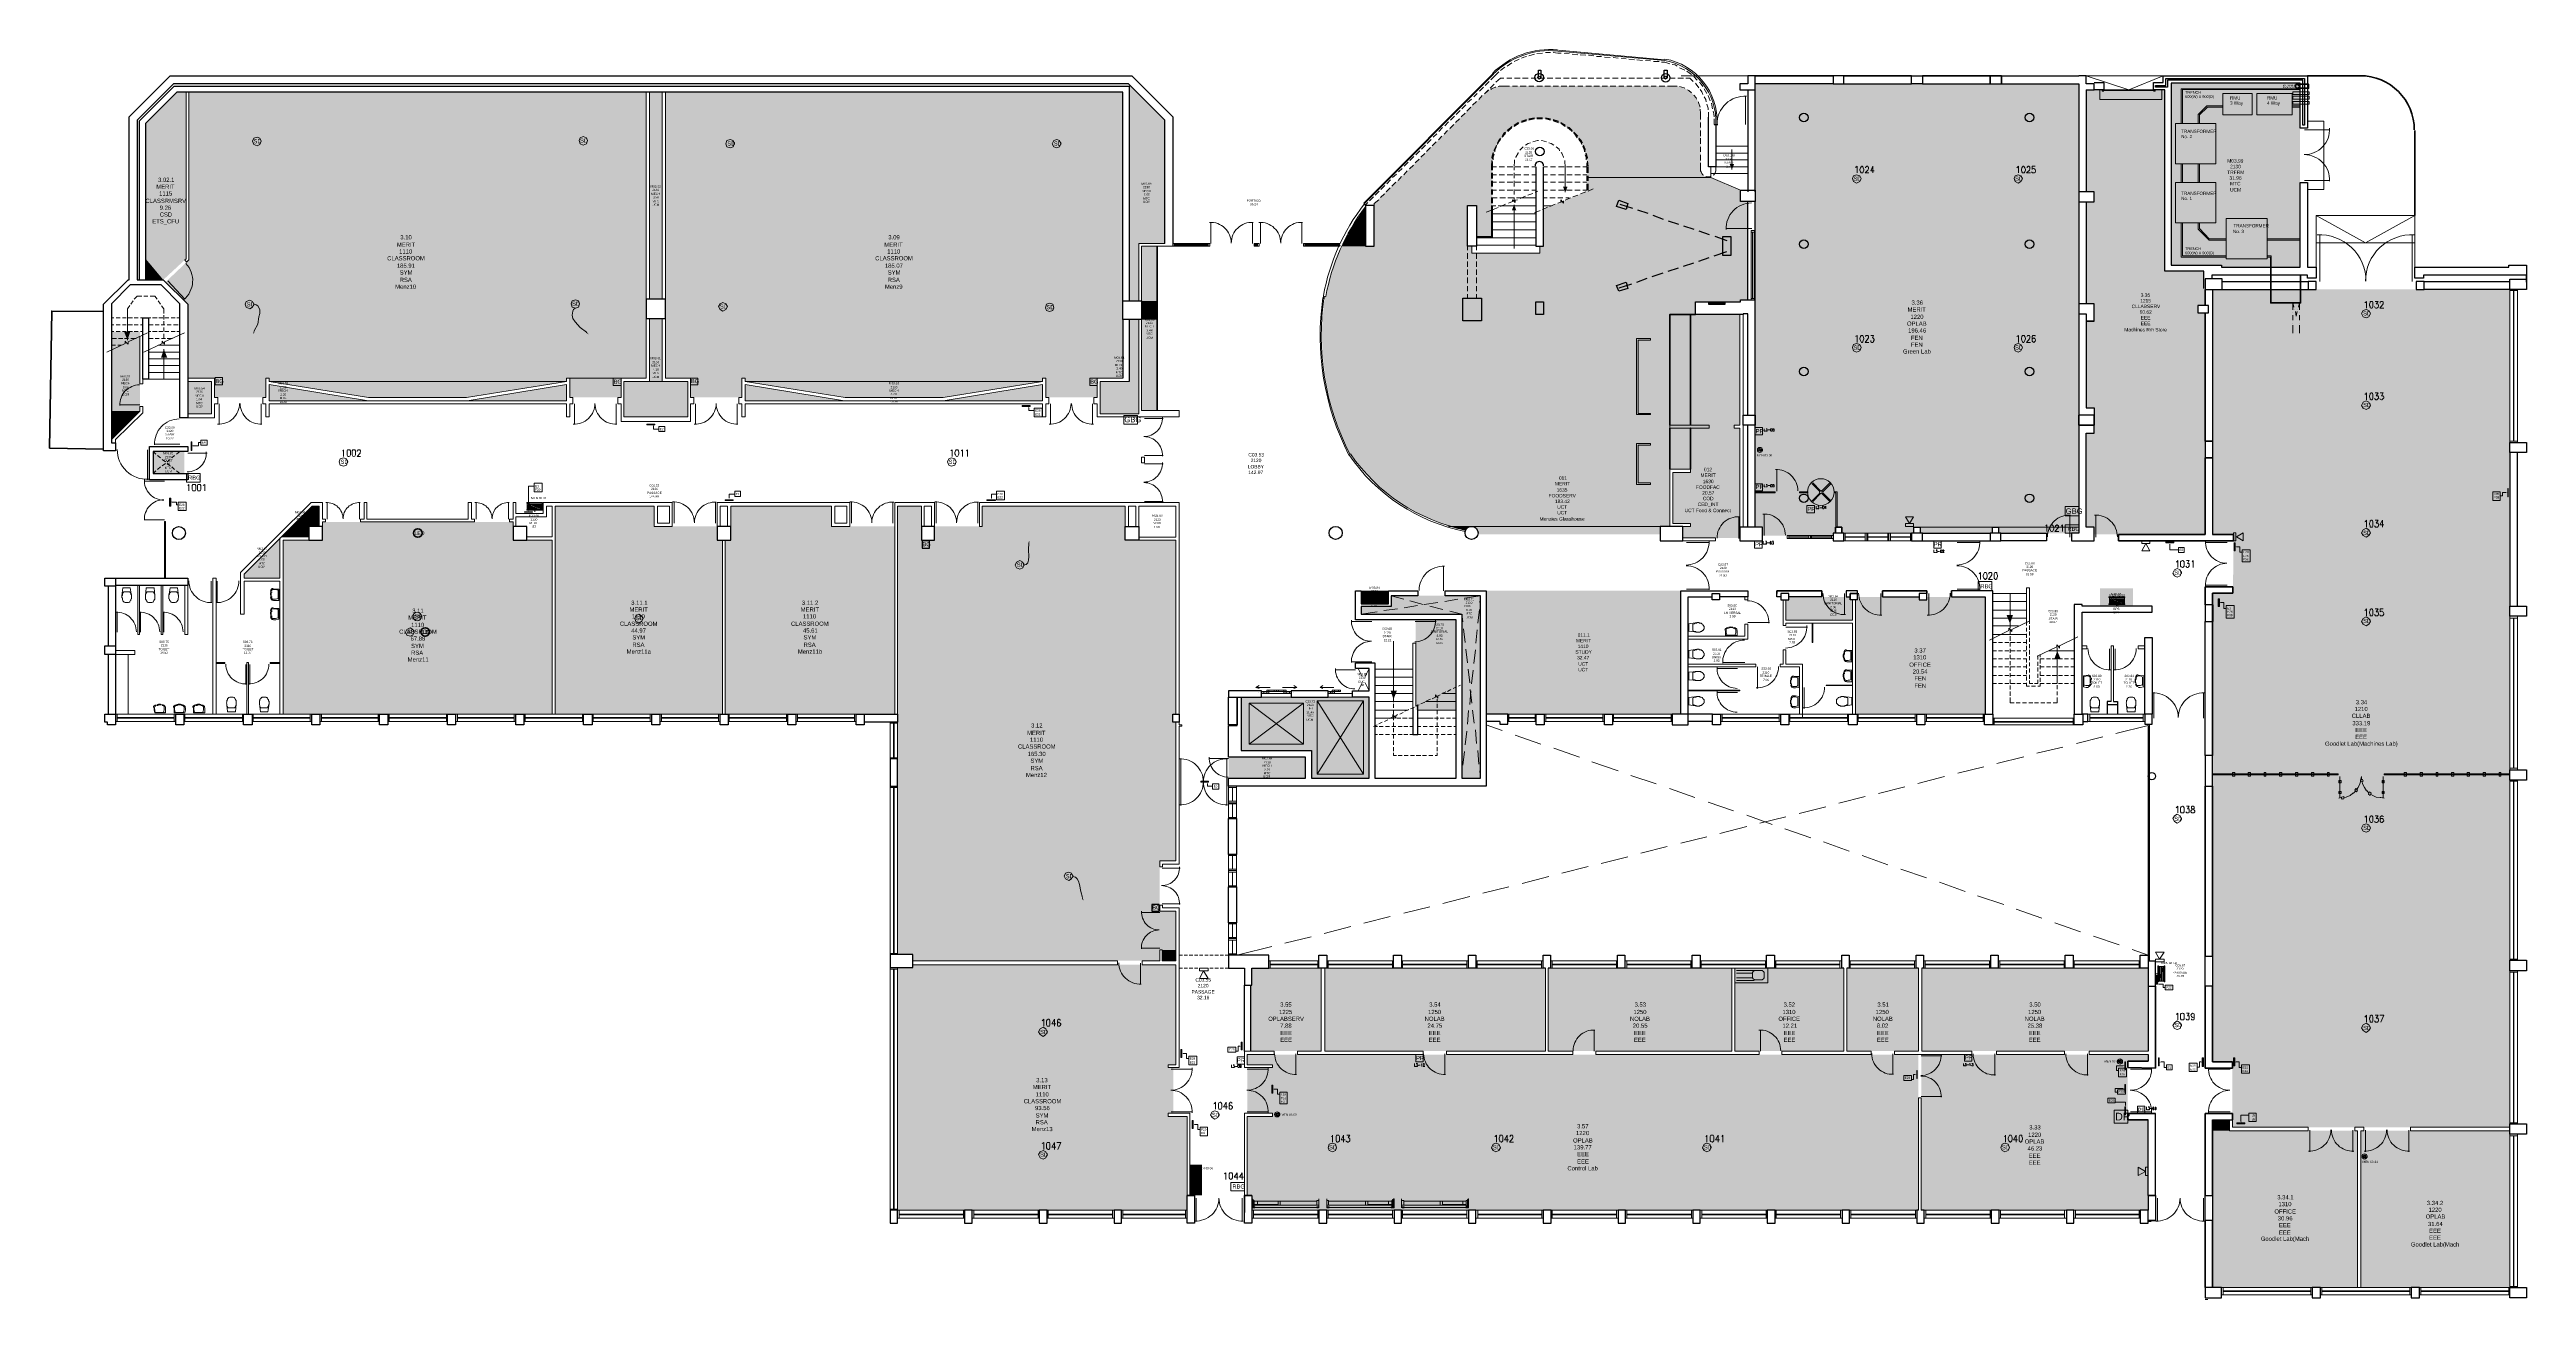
# Model space of a CAD drawing. Header units: millimetres. Extents: x 0.4 to 92.5, y -0.1 to 46.4.
import ezdxf

# ---------------------------------------------------------------- set-up
doc = ezdxf.new("R2010")
doc.units = ezdxf.units.MM
for name, color, linetype, true_color in [('PDF_0', 7, 'Continuous', 0xed1f24), ('PDF_014403$_PS_ELECTRONICS', 7, 'Continuous', 0xffff7f), ('PDF_014403$_ps_FIRE_ACCESS', 7, 'Continuous', 0x37dd00), ('PDF_014403$_ps_FIRE_ALARM', 7, 'Continuous', 0x37dd00), ('PDF_014403$_ps_LIGHTING', 7, 'Continuous', 0xffff7f), ('PDF_014403$HL-TMP', 7, 'Continuous', 0x99cde0)]:
    doc.layers.add(name, color=color, linetype=linetype, true_color=true_color)
for name, color, linetype in [('PDF_014403$_ps_TEXTBOLD$ELECTRONICS', 2, 'Continuous'), ('PDF_014403$_ps_TEXTBOLD$FIRE', 2, 'Continuous'), ('PDF_014403$BL', 7, 'Continuous'), ('PDF_014403$BL-ABOVE', 7, 'Continuous'), ('PDF_014403$DR', 7, 'Continuous'), ('PDF_014403$EQ', 7, 'Continuous'), ('PDF_014403$FI', 7, 'Continuous'), ('PDF_014403$FI-DSG', 7, 'Continuous'), ('PDF_014403$FT-FIXFIT', 7, 'Continuous'), ('PDF_014403$PL-LANDSCAPING-SOFT', 7, 'Continuous'), ('PDF_014403$PL-ROAD-PARKING', 7, 'Continuous'), ('PDF_014403$PL-SERVICES-ELEC', 7, 'Continuous'), ('PDF_014403$PL-SERVICES-ELEC-TRENCH', 7, 'Continuous'), ('PDF_014403$PL-SERVICES-STORMWATER', 7, 'Continuous'), ('PDF_014403$PL-STAIR', 7, 'Continuous'), ('PDF_014403$PL-TOIL', 7, 'Continuous'), ('PDF_014403$WA', 7, 'Continuous'), ('PDF_014403$WA-COL', 7, 'Continuous'), ('PDF_014403$WA-COL-RC$BEAM', 7, 'Continuous'), ('PDF_014403$WA-EXT', 7, 'Continuous'), ('PDF_014403$WA-PART', 7, 'Continuous'), ('PDF_014403$WN', 7, 'Continuous'), ('PDF_Text', 7, 'Continuous')]:
    doc.layers.add(name, color=color, linetype=linetype)
doc.styles.add('PDF ArialMT', font='arial.ttf')

msp = doc.modelspace()

# ---------------------------------------------------------------- linework, layer by layer
at = {"layer": 'PDF_0', "color": 7, "lineweight": 0}
for points in [[(67.612, 41.448), (67.739, 41.511), (67.781, 41.617), (67.739, 41.723), (67.612, 41.765), (67.506, 41.723), (67.464, 41.617), (67.506, 41.511)], [(73.624, 41.448), (73.729, 41.511), (73.793, 41.617), (73.729, 41.723), (73.624, 41.765), (73.518, 41.723), (73.475, 41.617), (73.518, 41.511)], [(86.578, 36.431), (86.684, 36.474), (86.747, 36.601), (86.684, 36.706), (86.578, 36.749), (86.472, 36.706), (86.409, 36.601), (86.472, 36.474)], [(67.612, 35.161), (67.739, 35.204), (67.781, 35.331), (67.739, 35.436), (67.612, 35.479), (67.506, 35.436), (67.464, 35.331), (67.506, 35.204)], [(73.624, 35.161), (73.729, 35.204), (73.793, 35.331), (73.729, 35.436), (73.624, 35.479), (73.518, 35.436), (73.475, 35.331), (73.518, 35.204)], [(86.578, 33.023), (86.684, 33.066), (86.747, 33.172), (86.684, 33.299), (86.578, 33.341), (86.472, 33.299), (86.409, 33.172), (86.472, 33.066)], [(40.857, 32.473), (40.857, 32.791), (40.349, 32.791), (40.349, 32.473)], [(11.308, 30.907), (11.413, 30.949), (11.456, 31.076), (11.413, 31.182), (11.308, 31.224), (11.181, 31.182), (11.138, 31.076), (11.181, 30.949)], [(33.935, 30.907), (34.062, 30.949), (34.105, 31.076), (34.062, 31.182), (33.935, 31.224), (33.829, 31.182), (33.787, 31.076), (33.829, 30.949)], [(75.889, 29.065), (75.889, 29.404), (75.38, 29.404), (75.38, 29.065)], [(86.578, 28.261), (86.684, 28.324), (86.747, 28.43), (86.684, 28.536), (86.578, 28.599), (86.472, 28.536), (86.409, 28.43), (86.472, 28.324)], [(79.55, 26.779), (79.656, 26.821), (79.699, 26.927), (79.656, 27.054), (79.55, 27.097), (79.445, 27.054), (79.381, 26.927), (79.445, 26.821)], [(13.784, 24.578), (13.89, 24.62), (13.932, 24.726), (13.89, 24.832), (13.784, 24.895), (13.657, 24.832), (13.615, 24.726), (13.657, 24.62)], [(86.578, 24.959), (86.684, 25.022), (86.747, 25.128), (86.684, 25.234), (86.578, 25.297), (86.472, 25.234), (86.409, 25.128), (86.472, 25.022)], [(79.55, 17.614), (79.656, 17.677), (79.699, 17.783), (79.656, 17.889), (79.55, 17.952), (79.445, 17.889), (79.381, 17.783), (79.445, 17.677)], [(86.578, 17.275), (86.684, 17.317), (86.747, 17.423), (86.684, 17.55), (86.578, 17.593), (86.472, 17.55), (86.409, 17.423), (86.472, 17.317)], [(79.55, 9.93), (79.656, 9.972), (79.699, 10.078), (79.656, 10.184), (79.55, 10.248), (79.445, 10.184), (79.381, 10.078), (79.445, 9.972)], [(86.578, 9.824), (86.684, 9.888), (86.747, 9.994), (86.684, 10.099), (86.578, 10.163), (86.472, 10.099), (86.409, 9.994), (86.472, 9.888)], [(37.343, 9.676), (37.449, 9.74), (37.491, 9.845), (37.449, 9.951), (37.343, 10.015), (37.237, 9.951), (37.174, 9.845), (37.237, 9.74)], [(43.736, 6.586), (43.841, 6.649), (43.884, 6.755), (43.841, 6.861), (43.736, 6.903), (43.63, 6.861), (43.566, 6.755), (43.63, 6.649)], [(48.117, 5.379), (48.223, 5.421), (48.265, 5.527), (48.223, 5.654), (48.117, 5.697), (47.99, 5.654), (47.948, 5.527), (47.99, 5.421)], [(54.192, 5.379), (54.298, 5.421), (54.362, 5.527), (54.298, 5.654), (54.192, 5.697), (54.086, 5.654), (54.023, 5.527), (54.086, 5.421)], [(62.045, 5.379), (62.151, 5.421), (62.193, 5.527), (62.151, 5.654), (62.045, 5.697), (61.939, 5.654), (61.876, 5.527), (61.939, 5.421)], [(73.137, 5.379), (73.264, 5.421), (73.306, 5.527), (73.264, 5.654), (73.137, 5.697), (73.031, 5.654), (72.989, 5.527), (73.031, 5.421)], [(37.343, 5.104), (37.449, 5.146), (37.491, 5.273), (37.449, 5.379), (37.343, 5.421), (37.237, 5.379), (37.174, 5.273), (37.237, 5.146)]]:
    msp.add_lwpolyline(points, close=True, dxfattribs=at)
at = {"layer": 'PDF_014403$_PS_ELECTRONICS', "lineweight": 0}
for points in [[(36.475, 27.075), (36.581, 27.118), (36.623, 27.224), (36.581, 27.329), (36.475, 27.393), (36.348, 27.329), (36.306, 27.224), (36.348, 27.118)], [(36.475, 27.075), (36.581, 27.118), (36.623, 27.224), (36.581, 27.329), (36.475, 27.393), (36.348, 27.329), (36.306, 27.224), (36.348, 27.118)], [(22.293, 25.065), (22.399, 25.128), (22.463, 25.234), (22.399, 25.34), (22.293, 25.403), (22.187, 25.34), (22.145, 25.234), (22.187, 25.128)], [(22.293, 25.065), (22.399, 25.128), (22.463, 25.234), (22.399, 25.34), (22.293, 25.403), (22.187, 25.34), (22.145, 25.234), (22.187, 25.128)]]:
    msp.add_lwpolyline(points, close=True, dxfattribs=at)
at = {"layer": 'PDF_014403$_ps_FIRE_ACCESS', "lineweight": 0}
for points in [[(69.433, 29.023), (69.729, 29.023), (69.581, 28.769)], [(69.729, 28.769), (69.729, 28.663), (69.433, 28.663), (69.433, 28.769)], [(78.534, 28.028), (78.534, 28.134), (78.238, 28.134), (78.238, 28.028)], [(78.238, 27.753), (78.534, 27.753), (78.386, 28.028)], [(81.731, 28.43), (81.646, 28.43), (81.646, 28.134), (81.731, 28.134)], [(82.006, 28.134), (82.006, 28.43), (81.752, 28.282)], [(43.482, 12.11), (43.482, 12.216), (43.164, 12.216), (43.164, 12.11)], [(43.164, 11.835), (43.482, 11.835), (43.312, 12.11)], [(79.064, 12.809), (78.746, 12.809), (78.894, 12.555)], [(78.746, 12.555), (78.746, 12.449), (79.064, 12.449), (79.064, 12.555)], [(77.709, 6.437), (77.709, 6.924), (77.201, 6.924), (77.201, 6.437)], [(77.709, 6.437), (77.709, 6.924), (77.201, 6.924), (77.201, 6.437)], [(78.09, 4.49), (78.09, 4.808), (78.365, 4.638)], [(78.365, 4.808), (78.471, 4.808), (78.471, 4.49), (78.365, 4.49)]]:
    msp.add_lwpolyline(points, close=True, dxfattribs=at)
at = {"layer": 'PDF_014403$_ps_FIRE_ALARM', "lineweight": 0}
for points in [[(8.09, 42.845), (8.196, 42.887), (8.238, 43.014), (8.196, 43.12), (8.09, 43.162), (7.963, 43.12), (7.921, 43.014), (7.963, 42.887)], [(8.09, 42.845), (8.196, 42.887), (8.238, 43.014), (8.196, 43.12), (8.09, 43.162), (7.963, 43.12), (7.921, 43.014), (7.963, 42.887)], [(20.219, 42.866), (20.346, 42.908), (20.388, 43.035), (20.346, 43.141), (20.219, 43.184), (20.113, 43.141), (20.071, 43.035), (20.113, 42.908)], [(20.219, 42.866), (20.346, 42.908), (20.388, 43.035), (20.346, 43.141), (20.219, 43.184), (20.113, 43.141), (20.071, 43.035), (20.113, 42.908)], [(25.701, 42.76), (25.807, 42.803), (25.849, 42.908), (25.807, 43.035), (25.701, 43.078), (25.574, 43.035), (25.532, 42.908), (25.574, 42.803)], [(25.701, 42.76), (25.807, 42.803), (25.849, 42.908), (25.807, 43.035), (25.701, 43.078), (25.574, 43.035), (25.532, 42.908), (25.574, 42.803)], [(37.851, 42.76), (37.957, 42.803), (37.999, 42.908), (37.957, 43.035), (37.851, 43.078), (37.745, 43.035), (37.682, 42.908), (37.745, 42.803)], [(37.851, 42.76), (37.957, 42.803), (37.999, 42.908), (37.957, 43.035), (37.851, 43.078), (37.745, 43.035), (37.682, 42.908), (37.745, 42.803)], [(7.815, 36.77), (7.921, 36.833), (7.963, 36.939), (7.921, 37.045), (7.815, 37.087), (7.688, 37.045), (7.646, 36.939), (7.688, 36.833)], [(7.815, 36.77), (7.921, 36.833), (7.963, 36.939), (7.921, 37.045), (7.815, 37.087), (7.688, 37.045), (7.646, 36.939), (7.688, 36.833)], [(19.944, 36.791), (20.05, 36.833), (20.092, 36.96), (20.05, 37.066), (19.944, 37.109), (19.817, 37.066), (19.774, 36.96), (19.817, 36.833)], [(19.944, 36.791), (20.05, 36.833), (20.092, 36.96), (20.05, 37.066), (19.944, 37.109), (19.817, 37.066), (19.774, 36.96), (19.817, 36.833)], [(25.426, 36.685), (25.532, 36.749), (25.595, 36.855), (25.532, 36.96), (25.426, 37.003), (25.32, 36.96), (25.257, 36.855), (25.32, 36.749)], [(25.426, 36.685), (25.532, 36.749), (25.595, 36.855), (25.532, 36.96), (25.426, 37.003), (25.32, 36.96), (25.257, 36.855), (25.32, 36.749)], [(37.576, 36.664), (37.703, 36.706), (37.745, 36.812), (37.703, 36.939), (37.576, 36.982), (37.47, 36.939), (37.428, 36.812), (37.47, 36.706)], [(37.576, 36.664), (37.703, 36.706), (37.745, 36.812), (37.703, 36.939), (37.576, 36.982), (37.47, 36.939), (37.428, 36.812), (37.47, 36.706)], [(64.12, 32.071), (64.12, 32.346), (63.844, 32.346), (63.844, 32.071)], [(5.973, 30.314), (5.973, 30.632), (5.465, 30.632), (5.465, 30.314)], [(64.12, 29.996), (64.12, 30.25), (63.844, 30.25), (63.844, 29.996)], [(66.046, 29.171), (66.046, 29.446), (65.771, 29.446), (65.771, 29.171)], [(75.889, 28.409), (75.889, 28.726), (75.38, 28.726), (75.38, 28.409)], [(64.098, 27.859), (64.098, 28.134), (63.823, 28.134), (63.823, 27.859)], [(70.766, 27.859), (70.766, 28.134), (70.491, 28.134), (70.491, 27.859)], [(72.65, 26.271), (72.65, 26.61), (72.142, 26.61), (72.142, 26.271)], [(38.296, 15.476), (38.402, 15.539), (38.444, 15.645), (38.402, 15.751), (38.296, 15.793), (38.169, 15.751), (38.126, 15.645), (38.169, 15.539)], [(38.296, 15.476), (38.402, 15.539), (38.444, 15.645), (38.402, 15.751), (38.296, 15.793), (38.169, 15.751), (38.126, 15.645), (38.169, 15.539)], [(44.836, 8.639), (44.836, 8.914), (44.561, 8.914), (44.561, 8.639)], [(51.483, 8.724), (51.483, 8.999), (51.208, 8.999), (51.208, 8.724)], [(71.909, 8.745), (71.909, 8.999), (71.634, 8.999), (71.634, 8.745)], [(78.344, 6.797), (78.344, 7.072), (78.069, 7.072), (78.069, 6.797)], [(44.836, 3.919), (44.836, 4.236), (44.328, 4.236), (44.328, 3.919)]]:
    msp.add_lwpolyline(points, close=True, dxfattribs=at)
at = {"layer": 'PDF_014403$_ps_FIRE_ALARM', "lineweight": 18}
for points in [[(7.984, 36.939), (8.048, 36.918), (8.111, 36.876), (8.196, 36.749), (8.196, 36.601), (8.154, 36.474), (8.111, 36.198), (7.984, 35.944), (8.111, 36.198), (8.154, 36.474), (8.196, 36.601), (8.196, 36.749), (8.111, 36.876), (8.048, 36.918)], [(19.923, 36.791), (19.859, 36.749), (19.838, 36.685), (19.817, 36.537), (19.838, 36.41), (19.923, 36.283), (20.113, 36.071), (20.346, 35.902), (20.113, 36.071), (19.923, 36.283), (19.838, 36.41), (19.817, 36.537), (19.838, 36.685), (19.859, 36.749)], [(6.524, 33.934), (6.799, 33.934), (6.799, 34.209), (6.524, 34.209)], [(6.524, 33.934), (6.799, 33.934), (6.799, 34.209), (6.524, 34.209)], [(21.341, 33.912), (21.637, 33.912), (21.637, 34.188), (21.341, 34.188)], [(21.341, 33.912), (21.637, 33.912), (21.637, 34.188), (21.341, 34.188)], [(24.22, 33.934), (24.495, 33.934), (24.495, 34.188), (24.22, 34.188)], [(24.22, 33.934), (24.495, 33.934), (24.495, 34.188), (24.22, 34.188)], [(39.079, 33.912), (39.354, 33.912), (39.354, 34.188), (39.079, 34.188)], [(39.079, 33.912), (39.354, 33.912), (39.354, 34.188), (39.079, 34.188)], [(36.623, 27.224), (36.708, 27.245), (36.772, 27.308), (36.793, 27.414), (36.814, 27.541), (36.793, 27.795), (36.814, 28.049), (36.793, 27.795), (36.814, 27.541), (36.793, 27.414), (36.772, 27.308), (36.708, 27.245)], [(38.444, 15.624), (38.55, 15.603), (38.613, 15.539), (38.656, 15.455), (38.698, 15.328), (38.74, 15.074), (38.804, 14.841), (38.74, 15.074), (38.698, 15.328), (38.656, 15.455), (38.613, 15.539), (38.55, 15.603)]]:
    msp.add_lwpolyline(points, close=True, dxfattribs=at)
msp.add_circle((14.049, 25.308), 0.159, dxfattribs=at)
msp.add_circle((14.049, 25.308), 0.159, dxfattribs=at)
at = {"layer": 'PDF_014403$_ps_FIRE_ALARM', "transparency": 33554559}
for points in [[(8.005, 35.923), (7.942, 35.817), (7.963, 35.944)], [(8.005, 35.923), (7.942, 35.817), (7.963, 35.944)], [(20.346, 35.923), (20.431, 35.817), (20.325, 35.881)], [(20.346, 35.923), (20.431, 35.817), (20.325, 35.881)], [(36.793, 28.049), (36.835, 28.155), (36.835, 28.028)], [(36.793, 28.049), (36.835, 28.155), (36.835, 28.028)], [(38.825, 14.841), (38.846, 14.714), (38.783, 14.82)], [(38.825, 14.841), (38.846, 14.714), (38.783, 14.82)]]:
    msp.add_solid(points, dxfattribs=at)
at = {"layer": 'PDF_014403$_ps_LIGHTING', "lineweight": 35}
for centre in [(14.07, 28.42), (14.07, 28.42), (14.345, 24.736), (14.345, 24.736)]:
    msp.add_circle(centre, 0.159, dxfattribs=at)
at = {"layer": 'PDF_014403$_ps_TEXTBOLD$ELECTRONICS', "lineweight": 25}
for points in [[(32.835, 27.859), (33.11, 27.859), (33.11, 28.134), (32.835, 28.134)], [(32.835, 27.859), (33.11, 27.859), (33.11, 28.134), (32.835, 28.134)], [(41.386, 14.333), (41.661, 14.333), (41.661, 14.587), (41.386, 14.587)], [(41.386, 14.333), (41.661, 14.333), (41.661, 14.587), (41.386, 14.587)]]:
    msp.add_lwpolyline(points, close=True, dxfattribs=at)
at = {"layer": 'PDF_014403$_ps_TEXTBOLD$FIRE', "lineweight": 20}
for points in [[(67.591, 42.019), (67.591, 42.041), (67.633, 42.083), (67.633, 41.829)], [(67.951, 42.019), (67.951, 42.041), (67.972, 42.062), (67.993, 42.083), (68.036, 42.083), (68.036, 42.062), (68.057, 42.041), (68.057, 42.019), (68.057, 41.998), (68.057, 41.977), (68.036, 41.935), (67.93, 41.829), (68.078, 41.829)], [(68.226, 41.829), (68.226, 42.083), (68.141, 41.914), (68.268, 41.914)], [(73.581, 42.019), (73.602, 42.041), (73.645, 42.083), (73.645, 41.829)], [(73.962, 42.019), (73.962, 42.041), (73.983, 42.062), (74.005, 42.083), (74.026, 42.083), (74.047, 42.062), (74.068, 42.041), (74.068, 42.019), (74.068, 41.998), (74.068, 41.977), (74.047, 41.935), (73.941, 41.829), (74.089, 41.829)], [(74.259, 42.083), (74.153, 42.083), (74.153, 41.956), (74.153, 41.977), (74.195, 41.998), (74.216, 41.998), (74.237, 41.977), (74.259, 41.956), (74.28, 41.914), (74.28, 41.892), (74.259, 41.85), (74.237, 41.829), (74.216, 41.829), (74.195, 41.829), (74.153, 41.829), (74.153, 41.85), (74.132, 41.871)], [(86.536, 37.003), (86.557, 37.003), (86.599, 37.045), (86.599, 36.791)], [(86.917, 37.045), (87.022, 37.045), (86.959, 36.96), (87.001, 36.96), (87.022, 36.939), (87.044, 36.897), (87.044, 36.876), (87.022, 36.833), (87.001, 36.812), (86.98, 36.791), (86.938, 36.791), (86.917, 36.812), (86.895, 36.855)], [(87.107, 36.982), (87.107, 37.003), (87.107, 37.024), (87.128, 37.045), (87.149, 37.045), (87.171, 37.045), (87.192, 37.045), (87.213, 37.024), (87.213, 37.003), (87.213, 36.982), (87.213, 36.96), (87.192, 36.918), (87.086, 36.791), (87.234, 36.791)], [(67.591, 35.733), (67.591, 35.754), (67.633, 35.775), (67.633, 35.521)], [(67.951, 35.733), (67.951, 35.754), (67.972, 35.775), (67.993, 35.775), (68.036, 35.775), (68.057, 35.754), (68.057, 35.733), (68.057, 35.712), (68.057, 35.69), (68.036, 35.648), (67.93, 35.521), (68.078, 35.521)], [(68.141, 35.775), (68.247, 35.775), (68.205, 35.69), (68.226, 35.69), (68.247, 35.669), (68.268, 35.627), (68.268, 35.606), (68.247, 35.563), (68.247, 35.542), (68.205, 35.521), (68.184, 35.521), (68.141, 35.542), (68.141, 35.563), (68.141, 35.585)], [(73.581, 35.733), (73.602, 35.754), (73.645, 35.775), (73.645, 35.521)], [(73.962, 35.733), (73.962, 35.754), (73.983, 35.775), (74.005, 35.775), (74.026, 35.775), (74.047, 35.775), (74.068, 35.754), (74.068, 35.733), (74.068, 35.712), (74.068, 35.69), (74.047, 35.648), (73.941, 35.521), (74.089, 35.521)], [(74.259, 35.754), (74.259, 35.775), (74.237, 35.775), (74.216, 35.775), (74.174, 35.775), (74.153, 35.733), (74.153, 35.669), (74.153, 35.606), (74.153, 35.563), (74.174, 35.542), (74.216, 35.521), (74.237, 35.542), (74.259, 35.563), (74.28, 35.606), (74.259, 35.648), (74.237, 35.669), (74.216, 35.69), (74.174, 35.669), (74.153, 35.648), (74.153, 35.606)], [(86.536, 33.595), (86.557, 33.595), (86.599, 33.637), (86.599, 33.383)], [(86.917, 33.637), (87.022, 33.637), (86.959, 33.531), (87.001, 33.531), (87.022, 33.531), (87.022, 33.51), (87.044, 33.489), (87.044, 33.447), (87.022, 33.426), (87.001, 33.404), (86.98, 33.383), (86.938, 33.383), (86.917, 33.404), (86.895, 33.426)], [(87.107, 33.637), (87.213, 33.637), (87.149, 33.531), (87.192, 33.531), (87.213, 33.531), (87.213, 33.51), (87.234, 33.489), (87.234, 33.447), (87.213, 33.426), (87.192, 33.404), (87.171, 33.383), (87.149, 33.383), (87.107, 33.404), (87.086, 33.426)], [(64.183, 32.304), (64.183, 32.219), (64.225, 32.219)], [(64.247, 32.304), (64.289, 32.304), (64.268, 32.283), (64.289, 32.283), (64.289, 32.261), (64.289, 32.24), (64.289, 32.219), (64.268, 32.219), (64.247, 32.219), (64.247, 32.24)], [(64.543, 32.304), (64.501, 32.304), (64.501, 32.261), (64.501, 32.283), (64.522, 32.283), (64.543, 32.283), (64.543, 32.261), (64.543, 32.24), (64.543, 32.219), (64.522, 32.219), (64.501, 32.219), (64.501, 32.24)], [(11.265, 31.478), (11.286, 31.499), (11.308, 31.521), (11.308, 31.267)], [(11.816, 31.457), (11.816, 31.478), (11.837, 31.499), (11.837, 31.521), (11.858, 31.521), (11.9, 31.521), (11.921, 31.521), (11.921, 31.499), (11.943, 31.478), (11.943, 31.457), (11.921, 31.436), (11.921, 31.394), (11.816, 31.267), (11.943, 31.267)], [(33.914, 31.478), (33.914, 31.499), (33.956, 31.521), (33.956, 31.267)], [(34.295, 31.478), (34.316, 31.499), (34.337, 31.521), (34.337, 31.267)], [(34.486, 31.478), (34.507, 31.499), (34.528, 31.521), (34.528, 31.267)], [(64.331, 32.261), (64.395, 32.261)], [(5.508, 30.187), (5.529, 30.208), (5.55, 30.229), (5.55, 29.996)], [(6.079, 30.187), (6.1, 30.208), (6.143, 30.229), (6.143, 29.996)], [(64.183, 30.229), (64.183, 30.145), (64.225, 30.145)], [(64.247, 30.229), (64.289, 30.229), (64.268, 30.208), (64.289, 30.208), (64.289, 30.187), (64.289, 30.166), (64.289, 30.145), (64.268, 30.145), (64.247, 30.145)], [(64.331, 30.187), (64.395, 30.187)], [(64.543, 30.229), (64.501, 30.229), (64.501, 30.187), (64.501, 30.208), (64.522, 30.208), (64.543, 30.208), (64.543, 30.187), (64.543, 30.166), (64.543, 30.145), (64.522, 30.145), (64.501, 30.145)], [(66.109, 29.425), (66.109, 29.319), (66.152, 29.319)], [(66.173, 29.425), (66.215, 29.425), (66.194, 29.383), (66.215, 29.383), (66.215, 29.361), (66.215, 29.34), (66.215, 29.319), (66.194, 29.319), (66.173, 29.319), (66.173, 29.34)], [(66.257, 29.361), (66.321, 29.361)], [(66.469, 29.319), (66.469, 29.425), (66.427, 29.361), (66.49, 29.361)], [(74.661, 28.684), (74.703, 28.726), (74.703, 28.472)], [(75.021, 28.663), (75.021, 28.684), (75.021, 28.705), (75.042, 28.705), (75.063, 28.726), (75.084, 28.726), (75.105, 28.705), (75.126, 28.705), (75.126, 28.684), (75.126, 28.663), (75.126, 28.621), (75.105, 28.599), (74.999, 28.472), (75.148, 28.472)], [(75.232, 28.684), (75.253, 28.684), (75.275, 28.726), (75.275, 28.472)], [(86.536, 28.832), (86.557, 28.853), (86.599, 28.896), (86.599, 28.642)], [(86.917, 28.896), (87.022, 28.896), (86.959, 28.79), (87.001, 28.79), (87.022, 28.79), (87.022, 28.769), (87.044, 28.726), (87.044, 28.705), (87.022, 28.663), (87.001, 28.642), (86.98, 28.642), (86.938, 28.642), (86.917, 28.642), (86.917, 28.663), (86.895, 28.684)], [(87.192, 28.642), (87.192, 28.896), (87.086, 28.726), (87.234, 28.726)], [(64.141, 28.113), (64.141, 28.007), (64.204, 28.007)], [(64.225, 28.113), (64.268, 28.113), (64.247, 28.07), (64.268, 28.07), (64.268, 28.049), (64.268, 28.028), (64.268, 28.007), (64.247, 28.007), (64.225, 28.007), (64.204, 28.028)], [(64.289, 28.049), (64.374, 28.049)], [(64.479, 28.113), (64.522, 28.113), (64.501, 28.07), (64.522, 28.07), (64.522, 28.049), (64.522, 28.028), (64.522, 28.007), (64.501, 28.007), (64.479, 28.007), (64.458, 28.028)], [(70.491, 27.795), (70.491, 27.689), (70.533, 27.689)], [(70.576, 27.795), (70.618, 27.795), (70.576, 27.753), (70.597, 27.753), (70.618, 27.732), (70.618, 27.71), (70.618, 27.689), (70.597, 27.689), (70.576, 27.689), (70.554, 27.689), (70.554, 27.71)], [(70.639, 27.732), (70.703, 27.732)], [(70.808, 27.753), (70.808, 27.774), (70.83, 27.774), (70.83, 27.795), (70.851, 27.795), (70.851, 27.774), (70.872, 27.774), (70.872, 27.753), (70.851, 27.753), (70.851, 27.732), (70.808, 27.689), (70.872, 27.689)], [(72.184, 26.906), (72.227, 26.948), (72.227, 26.694)], [(72.544, 26.885), (72.544, 26.906), (72.544, 26.927), (72.565, 26.948), (72.586, 26.948), (72.629, 26.948), (72.65, 26.927), (72.65, 26.906), (72.65, 26.885), (72.65, 26.864), (72.629, 26.821), (72.523, 26.694), (72.671, 26.694)], [(79.508, 27.351), (79.529, 27.351), (79.572, 27.393), (79.572, 27.139)], [(79.889, 27.393), (79.995, 27.393), (79.931, 27.287), (79.974, 27.287), (79.995, 27.287), (79.995, 27.266), (79.995, 27.245), (79.995, 27.202), (79.995, 27.181), (79.974, 27.16), (79.953, 27.139), (79.91, 27.139), (79.889, 27.16), (79.868, 27.181)], [(80.101, 27.351), (80.143, 27.393), (80.143, 27.139)], [(86.536, 25.53), (86.557, 25.551), (86.599, 25.594), (86.599, 25.34)], [(86.917, 25.594), (87.022, 25.594), (86.959, 25.488), (87.001, 25.488), (87.022, 25.488), (87.022, 25.467), (87.044, 25.424), (87.044, 25.403), (87.022, 25.361), (87.001, 25.34), (86.98, 25.34), (86.938, 25.34), (86.917, 25.34), (86.917, 25.361), (86.895, 25.382)], [(87.213, 25.594), (87.107, 25.594), (87.107, 25.488), (87.149, 25.509), (87.171, 25.509), (87.192, 25.488), (87.213, 25.467), (87.234, 25.424), (87.234, 25.403), (87.213, 25.361), (87.192, 25.34), (87.171, 25.34), (87.149, 25.34), (87.107, 25.34), (87.107, 25.361), (87.086, 25.382)], [(79.508, 18.185), (79.529, 18.206), (79.572, 18.249), (79.572, 17.995)], [(79.889, 18.249), (79.995, 18.249), (79.931, 18.143), (79.974, 18.143), (79.995, 18.143), (79.995, 18.122), (79.995, 18.079), (79.995, 18.058), (79.995, 18.016), (79.974, 17.995), (79.953, 17.995), (79.91, 17.995), (79.889, 17.995), (79.889, 18.016), (79.868, 18.037)], [(86.536, 17.847), (86.557, 17.847), (86.599, 17.889), (86.599, 17.635)], [(86.917, 17.889), (87.022, 17.889), (86.959, 17.783), (87.001, 17.783), (87.022, 17.783), (87.022, 17.762), (87.044, 17.741), (87.044, 17.698), (87.022, 17.677), (87.001, 17.656), (86.98, 17.635), (86.938, 17.635), (86.917, 17.656), (86.895, 17.677)], [(87.213, 17.847), (87.213, 17.868), (87.171, 17.889), (87.149, 17.889), (87.128, 17.868), (87.107, 17.847), (87.107, 17.783), (87.107, 17.72), (87.107, 17.677), (87.128, 17.656), (87.149, 17.635), (87.171, 17.635), (87.192, 17.656), (87.213, 17.677), (87.234, 17.698), (87.234, 17.72), (87.213, 17.762), (87.192, 17.783), (87.171, 17.783), (87.149, 17.783), (87.128, 17.783), (87.107, 17.762), (87.107, 17.72)], [(37.301, 10.248), (37.322, 10.269), (37.364, 10.311), (37.364, 10.057)], [(37.766, 10.057), (37.766, 10.311), (37.661, 10.142), (37.809, 10.142)], [(37.978, 10.269), (37.978, 10.29), (37.936, 10.311), (37.915, 10.311), (37.893, 10.29), (37.872, 10.248), (37.872, 10.184), (37.872, 10.142), (37.872, 10.078), (37.893, 10.057), (37.915, 10.057), (37.936, 10.057), (37.957, 10.057), (37.978, 10.078), (37.999, 10.121), (37.999, 10.142), (37.978, 10.163), (37.957, 10.184), (37.936, 10.205), (37.915, 10.205), (37.893, 10.184), (37.872, 10.163), (37.872, 10.142)], [(79.508, 10.502), (79.529, 10.502), (79.572, 10.544), (79.572, 10.29)], [(79.889, 10.544), (79.995, 10.544), (79.931, 10.438), (79.974, 10.438), (79.995, 10.438), (79.995, 10.417), (79.995, 10.375), (79.995, 10.353), (79.995, 10.332), (79.974, 10.29), (79.953, 10.29), (79.91, 10.29), (79.889, 10.29), (79.889, 10.311), (79.868, 10.332)], [(80.185, 10.459), (80.185, 10.417), (80.164, 10.396), (80.122, 10.375), (80.101, 10.396), (80.08, 10.417), (80.058, 10.459), (80.08, 10.502), (80.101, 10.523), (80.122, 10.544), (80.164, 10.523), (80.185, 10.502), (80.185, 10.459), (80.185, 10.396), (80.185, 10.332), (80.164, 10.29), (80.122, 10.29), (80.101, 10.29), (80.08, 10.29), (80.08, 10.332)], [(86.536, 10.396), (86.557, 10.417), (86.599, 10.459), (86.599, 10.205)], [(86.917, 10.459), (87.022, 10.459), (86.959, 10.353), (87.001, 10.353), (87.022, 10.353), (87.022, 10.332), (87.044, 10.29), (87.044, 10.269), (87.022, 10.226), (87.001, 10.205), (86.98, 10.205), (86.938, 10.205), (86.917, 10.205), (86.917, 10.226), (86.895, 10.248)], [(87.128, 10.205), (87.234, 10.459), (87.086, 10.459)], [(44.349, 8.618), (44.349, 8.512), (44.392, 8.512)], [(44.413, 8.618), (44.455, 8.618), (44.434, 8.575), (44.455, 8.575), (44.455, 8.554), (44.476, 8.554), (44.476, 8.533), (44.455, 8.533), (44.455, 8.512), (44.434, 8.512), (44.413, 8.512), (44.413, 8.533)], [(44.498, 8.554), (44.561, 8.554)], [(44.709, 8.575), (44.709, 8.554), (44.688, 8.554), (44.667, 8.554), (44.667, 8.575), (44.667, 8.597), (44.688, 8.597), (44.688, 8.618), (44.709, 8.597), (44.709, 8.575), (44.709, 8.554), (44.709, 8.533), (44.709, 8.512), (44.688, 8.512), (44.667, 8.512), (44.667, 8.533)], [(51.165, 8.66), (51.165, 8.554), (51.208, 8.554)], [(51.229, 8.66), (51.271, 8.66), (51.25, 8.618), (51.271, 8.618), (51.271, 8.597), (51.292, 8.597), (51.292, 8.575), (51.271, 8.575), (51.271, 8.554), (51.25, 8.554), (51.229, 8.554), (51.229, 8.575)], [(51.313, 8.597), (51.377, 8.597)], [(51.419, 8.639), (51.44, 8.66), (51.44, 8.554)], [(51.483, 8.639), (51.504, 8.639), (51.504, 8.66), (51.525, 8.66), (51.525, 8.639), (51.525, 8.618), (51.525, 8.597), (51.483, 8.554), (51.546, 8.554)], [(71.592, 8.66), (71.592, 8.575), (71.634, 8.575)], [(71.655, 8.66), (71.697, 8.66), (71.676, 8.639), (71.697, 8.618), (71.697, 8.597), (71.697, 8.575), (71.676, 8.575), (71.655, 8.575), (71.634, 8.597)], [(71.719, 8.618), (71.803, 8.618)], [(71.824, 8.639), (71.846, 8.66), (71.846, 8.575)], [(71.909, 8.66), (71.951, 8.66), (71.93, 8.639), (71.951, 8.618), (71.951, 8.597), (71.951, 8.575), (71.93, 8.575), (71.909, 8.575), (71.888, 8.597)], [(43.693, 7.157), (43.714, 7.178), (43.757, 7.221), (43.757, 6.967)], [(44.159, 6.967), (44.159, 7.221), (44.053, 7.051), (44.201, 7.051)], [(44.371, 7.178), (44.371, 7.199), (44.328, 7.221), (44.307, 7.221), (44.286, 7.199), (44.265, 7.157), (44.265, 7.094), (44.265, 7.051), (44.265, 6.988), (44.286, 6.967), (44.307, 6.967), (44.328, 6.967), (44.349, 6.967), (44.371, 6.988), (44.392, 7.03), (44.392, 7.051), (44.371, 7.072), (44.349, 7.094), (44.328, 7.115), (44.307, 7.115), (44.286, 7.094), (44.265, 7.072), (44.265, 7.051)], [(78.407, 7.051), (78.407, 6.945), (78.45, 6.945)], [(78.471, 7.051), (78.513, 7.051), (78.492, 7.009), (78.513, 7.009), (78.513, 6.988), (78.513, 6.967), (78.513, 6.945), (78.492, 6.945), (78.471, 6.945), (78.471, 6.967)], [(78.534, 6.988), (78.619, 6.988)], [(78.767, 7.009), (78.767, 6.988), (78.746, 6.988), (78.725, 6.988), (78.725, 7.009), (78.725, 7.03), (78.746, 7.051), (78.746, 7.03), (78.767, 7.03), (78.767, 7.009), (78.767, 6.988), (78.767, 6.967), (78.746, 6.945), (78.725, 6.945), (78.725, 6.967)], [(37.301, 5.675), (37.322, 5.697), (37.364, 5.718), (37.364, 5.464)], [(37.766, 5.464), (37.766, 5.718), (37.661, 5.548), (37.809, 5.548)], [(37.893, 5.464), (37.999, 5.718), (37.851, 5.718)], [(48.075, 5.951), (48.096, 5.951), (48.117, 5.993), (48.117, 5.739)], [(48.519, 5.739), (48.519, 5.993), (48.435, 5.824), (48.583, 5.824)], [(48.646, 5.993), (48.752, 5.993), (48.689, 5.908), (48.71, 5.908), (48.731, 5.887), (48.752, 5.866), (48.752, 5.845), (48.752, 5.824), (48.752, 5.781), (48.731, 5.76), (48.689, 5.739), (48.668, 5.739), (48.646, 5.76), (48.625, 5.76), (48.625, 5.781)], [(54.15, 5.951), (54.171, 5.951), (54.213, 5.993), (54.213, 5.739)], [(54.616, 5.739), (54.616, 5.993), (54.51, 5.824), (54.658, 5.824)], [(54.721, 5.929), (54.721, 5.951), (54.721, 5.972), (54.743, 5.993), (54.764, 5.993), (54.785, 5.993), (54.806, 5.993), (54.827, 5.972), (54.827, 5.951), (54.827, 5.929), (54.827, 5.908), (54.806, 5.866), (54.7, 5.739), (54.848, 5.739)], [(62.003, 5.951), (62.024, 5.951), (62.045, 5.993), (62.045, 5.739)], [(62.469, 5.739), (62.469, 5.993), (62.363, 5.824), (62.511, 5.824)], [(62.596, 5.951), (62.638, 5.993), (62.638, 5.739)], [(73.116, 5.951), (73.137, 5.951), (73.158, 5.993), (73.158, 5.739)], [(73.56, 5.739), (73.56, 5.993), (73.454, 5.824), (73.602, 5.824)], [(44.095, 4.554), (44.117, 4.575), (44.138, 4.596), (44.138, 4.342)], [(44.561, 4.342), (44.561, 4.596), (44.455, 4.427), (44.603, 4.427)], [(44.752, 4.342), (44.752, 4.596), (44.646, 4.427), (44.794, 4.427)]]:
    msp.add_lwpolyline(points, dxfattribs=at)
for points in [[(67.803, 42.083), (67.781, 42.062), (67.76, 42.019), (67.739, 41.956), (67.739, 41.935), (67.76, 41.871), (67.781, 41.829), (67.803, 41.829), (67.824, 41.829), (67.845, 41.829), (67.866, 41.871), (67.887, 41.935), (67.887, 41.956), (67.866, 42.019), (67.845, 42.062), (67.824, 42.083)], [(73.814, 42.083), (73.793, 42.062), (73.772, 42.019), (73.751, 41.956), (73.751, 41.935), (73.772, 41.871), (73.793, 41.829), (73.814, 41.829), (73.835, 41.829), (73.856, 41.829), (73.878, 41.871), (73.899, 41.935), (73.899, 41.956), (73.878, 42.019), (73.856, 42.062), (73.835, 42.083)], [(86.768, 37.045), (86.726, 37.045), (86.726, 37.003), (86.705, 36.939), (86.705, 36.897), (86.726, 36.855), (86.726, 36.812), (86.768, 36.791), (86.79, 36.791), (86.811, 36.812), (86.832, 36.855), (86.832, 36.897), (86.832, 36.939), (86.832, 37.003), (86.811, 37.045), (86.79, 37.045)], [(67.803, 35.775), (67.781, 35.775), (67.76, 35.733), (67.739, 35.669), (67.739, 35.648), (67.76, 35.585), (67.781, 35.542), (67.803, 35.521), (67.824, 35.521), (67.845, 35.542), (67.866, 35.585), (67.887, 35.648), (67.887, 35.669), (67.866, 35.733), (67.845, 35.775), (67.824, 35.775)], [(73.814, 35.775), (73.793, 35.775), (73.772, 35.733), (73.751, 35.669), (73.751, 35.648), (73.772, 35.585), (73.793, 35.542), (73.814, 35.521), (73.835, 35.521), (73.856, 35.542), (73.878, 35.585), (73.899, 35.648), (73.899, 35.669), (73.878, 35.733), (73.856, 35.775), (73.835, 35.775)], [(86.768, 33.637), (86.726, 33.616), (86.726, 33.595), (86.705, 33.531), (86.705, 33.489), (86.726, 33.426), (86.726, 33.404), (86.768, 33.383), (86.79, 33.383), (86.811, 33.404), (86.832, 33.426), (86.832, 33.489), (86.832, 33.531), (86.832, 33.595), (86.811, 33.616), (86.79, 33.637)], [(64.437, 32.304), (64.416, 32.304), (64.416, 32.261), (64.416, 32.24), (64.437, 32.219), (64.458, 32.219), (64.479, 32.24), (64.479, 32.261), (64.479, 32.304), (64.458, 32.304)], [(11.477, 31.521), (11.456, 31.521), (11.435, 31.478), (11.435, 31.415), (11.435, 31.372), (11.435, 31.33), (11.456, 31.288), (11.477, 31.267), (11.498, 31.267), (11.54, 31.288), (11.562, 31.33), (11.562, 31.372), (11.562, 31.415), (11.562, 31.478), (11.54, 31.521), (11.498, 31.521)], [(11.689, 31.521), (11.646, 31.521), (11.625, 31.478), (11.625, 31.415), (11.625, 31.372), (11.625, 31.33), (11.646, 31.288), (11.689, 31.267), (11.731, 31.288), (11.752, 31.33), (11.752, 31.372), (11.752, 31.415), (11.752, 31.478), (11.731, 31.521)], [(34.126, 31.521), (34.105, 31.521), (34.083, 31.478), (34.062, 31.415), (34.062, 31.372), (34.083, 31.33), (34.105, 31.288), (34.126, 31.267), (34.147, 31.267), (34.168, 31.288), (34.189, 31.33), (34.21, 31.372), (34.21, 31.415), (34.189, 31.478), (34.168, 31.521), (34.147, 31.521)], [(5.719, 30.229), (5.698, 30.229), (5.677, 30.187), (5.677, 30.123), (5.677, 30.102), (5.677, 30.039), (5.698, 29.996), (5.719, 29.996), (5.741, 29.996), (5.783, 29.996), (5.804, 30.039), (5.804, 30.102), (5.804, 30.123), (5.804, 30.187), (5.783, 30.229), (5.741, 30.229)], [(5.931, 30.229), (5.889, 30.229), (5.868, 30.187), (5.868, 30.123), (5.868, 30.102), (5.868, 30.039), (5.889, 29.996), (5.931, 29.996), (5.973, 29.996), (5.995, 30.039), (5.995, 30.102), (5.995, 30.123), (5.995, 30.187), (5.973, 30.229)], [(64.437, 30.229), (64.416, 30.208), (64.416, 30.187), (64.416, 30.145), (64.437, 30.145), (64.458, 30.145), (64.479, 30.145), (64.479, 30.187), (64.479, 30.208), (64.458, 30.229)], [(66.363, 29.425), (66.342, 29.404), (66.342, 29.383), (66.342, 29.361), (66.342, 29.34), (66.363, 29.319), (66.384, 29.319), (66.406, 29.34), (66.406, 29.361), (66.406, 29.383), (66.406, 29.404), (66.384, 29.425)], [(74.872, 28.726), (74.851, 28.705), (74.83, 28.684), (74.809, 28.621), (74.809, 28.578), (74.83, 28.515), (74.851, 28.494), (74.872, 28.472), (74.894, 28.472), (74.915, 28.494), (74.936, 28.515), (74.957, 28.578), (74.957, 28.621), (74.936, 28.684), (74.915, 28.705), (74.894, 28.726)], [(86.768, 28.896), (86.726, 28.875), (86.726, 28.832), (86.705, 28.79), (86.705, 28.748), (86.726, 28.684), (86.726, 28.642), (86.768, 28.642), (86.79, 28.642), (86.811, 28.642), (86.832, 28.684), (86.832, 28.748), (86.832, 28.79), (86.832, 28.832), (86.811, 28.875), (86.79, 28.896)], [(64.416, 28.113), (64.395, 28.091), (64.395, 28.07), (64.395, 28.049), (64.395, 28.028), (64.395, 28.007), (64.416, 28.007), (64.437, 28.007), (64.437, 28.028), (64.437, 28.049), (64.437, 28.07), (64.437, 28.091)], [(70.766, 27.795), (70.745, 27.774), (70.745, 27.753), (70.745, 27.732), (70.745, 27.71), (70.745, 27.689), (70.766, 27.689), (70.787, 27.689), (70.787, 27.71), (70.787, 27.732), (70.787, 27.753), (70.787, 27.774)], [(72.396, 26.948), (72.375, 26.948), (72.354, 26.906), (72.332, 26.843), (72.332, 26.8), (72.354, 26.737), (72.375, 26.716), (72.396, 26.694), (72.417, 26.694), (72.438, 26.716), (72.459, 26.737), (72.481, 26.8), (72.481, 26.843), (72.459, 26.906), (72.438, 26.948), (72.417, 26.948)], [(72.777, 26.948), (72.756, 26.948), (72.735, 26.906), (72.735, 26.843), (72.735, 26.8), (72.735, 26.737), (72.756, 26.716), (72.777, 26.694), (72.798, 26.694), (72.84, 26.716), (72.84, 26.737), (72.862, 26.8), (72.862, 26.843), (72.84, 26.906), (72.84, 26.948), (72.798, 26.948)], [(79.741, 27.393), (79.699, 27.372), (79.677, 27.351), (79.677, 27.287), (79.677, 27.245), (79.677, 27.181), (79.699, 27.16), (79.741, 27.139), (79.762, 27.139), (79.783, 27.16), (79.804, 27.181), (79.804, 27.245), (79.804, 27.287), (79.804, 27.351), (79.783, 27.372), (79.762, 27.393)], [(86.768, 25.594), (86.726, 25.573), (86.726, 25.53), (86.705, 25.488), (86.705, 25.446), (86.726, 25.382), (86.726, 25.34), (86.768, 25.34), (86.79, 25.34), (86.811, 25.34), (86.832, 25.382), (86.832, 25.446), (86.832, 25.488), (86.832, 25.53), (86.811, 25.573), (86.79, 25.594)], [(79.741, 18.249), (79.699, 18.228), (79.677, 18.185), (79.677, 18.143), (79.677, 18.101), (79.677, 18.037), (79.699, 17.995), (79.741, 17.995), (79.762, 17.995), (79.783, 17.995), (79.804, 18.037), (79.804, 18.101), (79.804, 18.143), (79.804, 18.185), (79.783, 18.228), (79.762, 18.249)], [(80.101, 18.249), (80.08, 18.228), (80.08, 18.206), (80.08, 18.185), (80.08, 18.164), (80.101, 18.143), (80.143, 18.143), (80.164, 18.122), (80.185, 18.101), (80.207, 18.079), (80.207, 18.037), (80.185, 18.016), (80.185, 17.995), (80.143, 17.995), (80.101, 17.995), (80.08, 17.995), (80.08, 18.016), (80.058, 18.037), (80.058, 18.079), (80.08, 18.101), (80.101, 18.122), (80.122, 18.143), (80.164, 18.143), (80.185, 18.164), (80.185, 18.185), (80.185, 18.206), (80.185, 18.228), (80.143, 18.249)], [(86.768, 17.889), (86.726, 17.868), (86.726, 17.847), (86.705, 17.783), (86.705, 17.741), (86.726, 17.677), (86.726, 17.656), (86.768, 17.635), (86.79, 17.635), (86.811, 17.656), (86.832, 17.677), (86.832, 17.741), (86.832, 17.783), (86.832, 17.847), (86.811, 17.868), (86.79, 17.889)], [(37.534, 10.311), (37.491, 10.29), (37.47, 10.248), (37.47, 10.184), (37.47, 10.163), (37.47, 10.099), (37.491, 10.057), (37.534, 10.057), (37.555, 10.057), (37.576, 10.057), (37.597, 10.099), (37.597, 10.163), (37.597, 10.184), (37.597, 10.248), (37.576, 10.29), (37.555, 10.311)], [(79.741, 10.544), (79.699, 10.523), (79.677, 10.502), (79.677, 10.438), (79.677, 10.396), (79.677, 10.332), (79.699, 10.29), (79.741, 10.29), (79.762, 10.29), (79.783, 10.29), (79.804, 10.332), (79.804, 10.396), (79.804, 10.438), (79.804, 10.502), (79.783, 10.523), (79.762, 10.544)], [(86.768, 10.459), (86.726, 10.438), (86.726, 10.396), (86.705, 10.353), (86.705, 10.311), (86.726, 10.248), (86.726, 10.205), (86.768, 10.205), (86.79, 10.205), (86.811, 10.205), (86.832, 10.248), (86.832, 10.311), (86.832, 10.353), (86.832, 10.396), (86.811, 10.438), (86.79, 10.459)], [(44.603, 8.618), (44.603, 8.597), (44.582, 8.575), (44.582, 8.554), (44.603, 8.533), (44.603, 8.512), (44.625, 8.512), (44.646, 8.533), (44.646, 8.554), (44.646, 8.575), (44.646, 8.597), (44.625, 8.597), (44.625, 8.618)], [(43.926, 7.221), (43.884, 7.199), (43.863, 7.157), (43.863, 7.094), (43.863, 7.072), (43.863, 7.009), (43.884, 6.967), (43.926, 6.967), (43.947, 6.967), (43.968, 6.967), (43.99, 7.009), (43.99, 7.072), (43.99, 7.094), (43.99, 7.157), (43.968, 7.199), (43.947, 7.221)], [(78.661, 7.051), (78.64, 7.03), (78.64, 7.009), (78.64, 6.988), (78.64, 6.967), (78.64, 6.945), (78.661, 6.945), (78.683, 6.945), (78.683, 6.967), (78.683, 6.988), (78.683, 7.009), (78.683, 7.03)], [(37.534, 5.718), (37.491, 5.718), (37.47, 5.675), (37.47, 5.612), (37.47, 5.57), (37.47, 5.527), (37.491, 5.485), (37.534, 5.464), (37.555, 5.464), (37.576, 5.485), (37.597, 5.527), (37.597, 5.57), (37.597, 5.612), (37.597, 5.675), (37.576, 5.718), (37.555, 5.718)], [(48.287, 5.993), (48.265, 5.993), (48.244, 5.951), (48.244, 5.887), (48.244, 5.845), (48.244, 5.781), (48.265, 5.76), (48.287, 5.739), (48.308, 5.739), (48.35, 5.76), (48.371, 5.781), (48.371, 5.845), (48.371, 5.887), (48.371, 5.951), (48.35, 5.993), (48.308, 5.993)], [(54.383, 5.993), (54.34, 5.993), (54.34, 5.951), (54.319, 5.887), (54.319, 5.845), (54.34, 5.781), (54.34, 5.76), (54.383, 5.739), (54.404, 5.739), (54.425, 5.76), (54.446, 5.781), (54.446, 5.845), (54.446, 5.887), (54.446, 5.951), (54.425, 5.993), (54.404, 5.993)], [(62.236, 5.993), (62.193, 5.993), (62.172, 5.951), (62.172, 5.887), (62.172, 5.845), (62.172, 5.781), (62.193, 5.76), (62.236, 5.739), (62.257, 5.739), (62.278, 5.76), (62.299, 5.781), (62.299, 5.845), (62.299, 5.887), (62.299, 5.951), (62.278, 5.993), (62.257, 5.993)], [(73.327, 5.993), (73.306, 5.993), (73.285, 5.951), (73.264, 5.887), (73.264, 5.845), (73.285, 5.781), (73.306, 5.76), (73.327, 5.739), (73.348, 5.739), (73.37, 5.76), (73.391, 5.781), (73.412, 5.845), (73.412, 5.887), (73.391, 5.951), (73.37, 5.993), (73.348, 5.993)], [(73.708, 5.993), (73.687, 5.993), (73.666, 5.951), (73.666, 5.887), (73.666, 5.845), (73.666, 5.781), (73.687, 5.76), (73.708, 5.739), (73.729, 5.739), (73.772, 5.76), (73.772, 5.781), (73.793, 5.845), (73.793, 5.887), (73.772, 5.951), (73.772, 5.993), (73.729, 5.993)], [(44.328, 4.596), (44.286, 4.596), (44.265, 4.554), (44.265, 4.49), (44.265, 4.448), (44.265, 4.405), (44.286, 4.363), (44.328, 4.342), (44.371, 4.363), (44.392, 4.405), (44.392, 4.448), (44.392, 4.49), (44.392, 4.554), (44.371, 4.596)]]:
    msp.add_lwpolyline(points, close=True, dxfattribs=at)
at = {"layer": 'PDF_014403$BL', "lineweight": 9}
for points in [[(55.335, 46.168), (55.229, 46.147), (55.145, 46.105)], [(55.632, 46.253), (55.42, 46.189)], [(55.928, 46.295), (55.716, 46.274)], [(56.224, 46.316), (56.076, 46.316), (56.034, 46.316)], [(56.33, 46.316), (56.499, 46.295), (56.626, 46.295)], [(56.732, 46.295), (56.923, 46.274)], [(57.029, 46.253), (57.24, 46.232)], [(57.325, 46.232), (57.537, 46.211)], [(57.642, 46.211), (57.833, 46.189)], [(57.939, 46.168), (58.129, 46.168)], [(58.235, 46.147), (58.447, 46.126)], [(58.553, 46.126), (58.743, 46.105)], [(58.849, 46.105), (59.039, 46.084)], [(53.938, 45.237), (53.79, 45.089)], [(54.277, 45.576), (54.15, 45.449), (54.002, 45.3)], [(54.489, 45.364), (54.362, 45.364), (54.192, 45.216)], [(54.298, 45.597), (54.213, 45.512)], [(54.531, 45.766), (54.489, 45.745), (54.362, 45.639)], [(54.785, 45.364), (54.594, 45.364)], [(54.785, 45.935), (54.616, 45.808)], [(55.06, 46.062), (54.87, 45.978)], [(55.102, 45.364), (54.891, 45.364)], [(55.399, 45.364), (55.187, 45.364)], [(55.695, 45.364), (55.505, 45.364)], [(56.013, 45.364), (55.801, 45.364)], [(56.309, 45.364), (56.097, 45.364)], [(56.605, 45.364), (56.415, 45.364)], [(56.923, 45.364), (56.711, 45.364)], [(57.219, 45.364), (57.007, 45.364)], [(57.515, 45.364), (57.325, 45.364)], [(57.833, 45.364), (57.621, 45.364)], [(58.129, 45.364), (57.939, 45.364)], [(58.426, 45.364), (58.235, 45.364)], [(58.743, 45.364), (58.531, 45.364)], [(59.039, 45.364), (58.849, 45.364)], [(59.145, 46.062), (59.357, 46.041)], [(59.357, 45.364), (59.145, 45.364)], [(59.442, 46.041), (59.653, 46.02)], [(59.653, 45.364), (59.442, 45.364)], [(59.759, 46.02), (59.95, 45.999)], [(59.95, 45.364), (59.759, 45.364)], [(60.055, 45.978), (60.267, 45.978)], [(60.267, 45.364), (60.055, 45.364)], [(60.669, 45.893), (60.479, 45.957), (60.352, 45.957)], [(60.564, 45.364), (60.352, 45.364)], [(60.86, 45.364), (60.669, 45.364)], [(60.945, 45.808), (60.86, 45.851), (60.754, 45.872)], [(61.177, 45.364), (60.966, 45.364)], [(61.22, 45.66), (61.029, 45.745)], [(63.569, 45.449), (61.093, 45.449)], [(61.537, 45.237), (61.41, 45.364), (61.262, 45.364)], [(61.474, 45.491), (61.304, 45.618)], [(61.685, 45.279), (61.558, 45.427)], [(61.749, 45.004), (61.643, 45.131), (61.622, 45.173)], [(61.897, 45.046), (61.834, 45.131), (61.77, 45.216)], [(53.07, 44.369), (52.922, 44.221)], [(53.113, 44.136), (53.261, 44.284)], [(53.282, 44.581), (53.134, 44.454)], [(53.324, 44.348), (53.473, 44.496)], [(53.494, 44.792), (53.367, 44.665)], [(53.557, 44.559), (53.684, 44.708)], [(53.727, 45.025), (53.578, 44.877)], [(53.769, 44.771), (53.917, 44.919)], [(53.981, 44.983), (54.129, 45.131)], [(61.897, 44.75), (61.855, 44.856), (61.791, 44.94)], [(62.045, 44.792), (61.939, 44.962)], [(62.024, 44.475), (62.003, 44.559), (61.939, 44.665)], [(62.088, 44.178), (62.088, 44.242), (62.045, 44.39)], [(62.172, 44.517), (62.088, 44.708)], [(62.257, 44.221), (62.215, 44.432)], [(52.202, 43.522), (52.075, 43.374)], [(52.266, 43.268), (52.393, 43.416)], [(52.435, 43.734), (52.287, 43.586)], [(52.478, 43.48), (52.626, 43.628)], [(52.647, 43.946), (52.499, 43.797)], [(52.689, 43.713), (52.837, 43.84)], [(52.859, 44.157), (52.71, 44.009)], [(52.901, 43.924), (53.049, 44.051)], [(54.552, 43.353), (54.489, 43.311), (54.425, 43.205)], [(54.552, 43.332), (54.51, 43.289), (54.425, 43.184)], [(54.785, 43.565), (54.743, 43.522), (54.616, 43.416)], [(54.785, 43.522), (54.743, 43.522), (54.637, 43.395)], [(55.039, 43.713), (55.018, 43.713), (54.87, 43.607)], [(55.039, 43.692), (54.87, 43.586)], [(55.335, 43.819), (55.145, 43.755)], [(55.335, 43.797), (55.145, 43.734)], [(55.632, 43.882), (55.42, 43.84)], [(55.632, 43.861), (55.42, 43.819)], [(55.928, 43.882), (55.716, 43.882)], [(55.928, 43.861), (55.716, 43.861)], [(56.224, 43.84), (56.034, 43.882)], [(56.224, 43.819), (56.034, 43.861)], [(56.521, 43.755), (56.33, 43.819)], [(56.521, 43.734), (56.33, 43.797)], [(56.775, 43.607), (56.626, 43.692), (56.605, 43.713)], [(56.775, 43.586), (56.626, 43.67), (56.605, 43.692)], [(57.029, 43.416), (56.923, 43.522), (56.859, 43.543)], [(57.029, 43.395), (56.902, 43.501), (56.859, 43.522)], [(57.24, 43.205), (57.156, 43.289), (57.092, 43.353)], [(57.219, 43.184), (57.156, 43.289), (57.092, 43.332)], [(62.109, 44.094), (62.109, 43.903), (62.109, 42.062), (62.384, 42.062), (62.384, 43.628)], [(62.32, 43.924), (62.299, 44.03), (62.278, 44.136)], [(62.447, 43.628), (62.32, 43.628), (62.32, 43.84)], [(51.144, 42.443), (50.996, 42.295)], [(51.356, 42.654), (51.208, 42.506)], [(51.398, 42.422), (51.546, 42.549)], [(51.567, 42.866), (51.419, 42.718)], [(51.61, 42.633), (51.758, 42.781)], [(51.779, 43.078), (51.631, 42.93)], [(51.821, 42.845), (51.97, 42.993)], [(51.991, 43.289), (51.864, 43.162)], [(52.054, 43.057), (52.181, 43.205)], [(54.086, 42.591), (54.044, 42.422), (54.044, 42.379)], [(54.108, 42.549), (54.065, 42.422), (54.065, 42.358)], [(54.213, 42.866), (54.15, 42.739), (54.129, 42.676)], [(54.213, 42.845), (54.171, 42.739), (54.129, 42.654)], [(54.362, 43.12), (54.298, 43.035), (54.256, 42.951)], [(54.362, 43.099), (54.298, 43.035), (54.256, 42.93)], [(57.41, 42.951), (57.367, 43.035), (57.283, 43.12)], [(57.388, 42.93), (57.346, 43.014), (57.283, 43.099)], [(57.515, 42.633), (57.494, 42.718), (57.431, 42.824)], [(57.515, 42.676), (57.515, 42.718), (57.452, 42.866)], [(57.579, 42.358), (57.579, 42.4), (57.537, 42.549)], [(57.6, 42.379), (57.6, 42.4), (57.558, 42.57)], [(50.276, 41.575), (50.128, 41.427)], [(50.319, 41.342), (50.467, 41.49)], [(50.488, 41.787), (50.34, 41.66)], [(50.551, 41.554), (50.678, 41.702)], [(50.7, 41.998), (50.573, 41.871)], [(50.763, 41.765), (50.89, 41.914)], [(50.932, 42.231), (50.784, 42.083)], [(50.975, 41.977), (51.123, 42.125)], [(51.186, 42.21), (51.335, 42.337)], [(54.023, 41.935), (54.023, 42.083), (54.044, 42.295)], [(54.023, 41.617), (54.023, 41.829)], [(54.023, 41.321), (54.023, 41.533)], [(54.044, 41.935), (54.044, 42.083), (54.065, 42.252)], [(54.044, 41.617), (54.044, 41.829)], [(54.044, 41.321), (54.044, 41.533)], [(57.621, 42.083), (57.6, 42.273)], [(57.6, 42.083), (57.6, 42.252)], [(57.6, 41.829), (57.6, 42.062)], [(57.6, 41.533), (57.6, 41.723)], [(57.621, 41.829), (57.621, 42.062)], [(57.621, 41.533), (57.621, 41.723)], [(49.43, 40.728), (49.345, 40.644), (49.345, 40.622)], [(49.641, 40.94), (49.493, 40.792)], [(49.662, 40.622), (49.662, 40.686), (49.832, 40.834)], [(49.853, 41.152), (49.705, 41.003)], [(49.895, 40.919), (50.043, 41.046)], [(50.065, 41.363), (49.916, 41.215)], [(50.107, 41.13), (50.255, 41.279)], [(53.473, 39.437), (54.044, 39.437), (54.044, 40.453), (54.044, 40.622)], [(53.473, 39.458), (54.023, 39.458), (54.023, 40.453), (54.023, 40.622)], [(54.023, 41.025), (54.023, 41.215)], [(54.023, 40.707), (54.023, 40.919)], [(54.044, 41.025), (54.044, 41.215)], [(54.044, 40.707), (54.044, 40.919)], [(57.6, 41.194), (57.6, 41.427)], [(57.621, 41.194), (57.621, 41.427)], [(63.696, 39.691), (63.696, 37.109)], [(63.823, 37.109), (63.823, 39.691)], [(43.545, 39.204), (42.169, 39.204)], [(42.169, 39.098), (43.545, 39.098)], [(45.387, 39.204), (45.196, 39.204)], [(45.196, 39.098), (45.387, 39.098)], [(48.371, 39.204), (47.038, 39.204)], [(47.038, 39.098), (48.371, 39.098)], [(91.933, 37.49), (91.933, 31.796)], [(92.208, 31.796), (92.208, 37.49)], [(60.669, 32.431), (60.669, 36.558)], [(61.431, 32.431), (61.431, 36.558)], [(4.217, 31.457), (4.322, 31.351)], [(5.211, 31.457), (5.084, 31.351)], [(4.322, 30.737), (4.217, 30.632)], [(4.386, 31.309), (4.492, 31.224)], [(4.492, 30.886), (4.386, 30.78)], [(4.555, 31.161), (4.682, 31.076)], [(4.682, 31.013), (4.555, 30.928)], [(4.852, 31.161), (4.746, 31.076)], [(4.746, 31.013), (4.852, 30.928)], [(5.021, 31.309), (4.915, 31.224)], [(4.915, 30.886), (5.021, 30.78)], [(5.084, 30.737), (5.211, 30.632)], [(63.844, 29.912), (64.585, 29.912), (64.585, 29.954), (63.844, 29.954)], [(65.813, 29.954), (65.495, 29.954), (65.495, 29.912), (65.813, 29.912)], [(66.808, 29.954), (66.892, 29.954), (66.892, 28.642)], [(66.808, 29.912), (66.85, 29.912), (66.85, 28.642)], [(4.64, 28.853), (4.64, 26.737)], [(4.682, 26.737), (4.682, 28.853)], [(66.744, 28.324), (65.898, 28.324), (65.03, 28.324)], [(65.03, 28.218), (65.898, 28.218), (66.744, 28.218)], [(69.665, 28.409), (68.819, 28.409), (67.993, 28.409), (67.146, 28.409)], [(67.146, 28.134), (67.993, 28.134), (68.819, 28.134), (69.665, 28.134)], [(50.297, 26.081), (50.763, 25.954)], [(50.996, 25.89), (51.483, 25.763)], [(51.525, 25.763), (52.033, 25.827)], [(52.287, 25.869), (52.774, 25.954)], [(53.028, 25.996), (53.621, 26.081), (53.6, 25.827)], [(73.941, 24.98), (73.941, 25.107), (73.941, 26.377), (74.047, 26.377), (74.047, 25.149), (74.047, 25.043)], [(49.176, 25.403), (49.768, 25.488)], [(50.022, 25.53), (50.53, 25.594)], [(50.784, 25.636), (51.271, 25.721)], [(51.737, 25.7), (52.224, 25.573)], [(52.478, 25.509), (52.922, 25.403), (52.964, 25.107)], [(53.578, 25.573), (53.515, 25.065)], [(73.941, 24.895), (73.941, 24.747)], [(74.047, 24.98), (74.047, 24.811)], [(91.933, 25.319), (91.933, 19.603)], [(92.208, 19.603), (92.208, 25.319)], [(53.049, 24.345), (52.986, 24.853)], [(53.134, 23.583), (53.07, 24.091)], [(53.43, 24.07), (53.367, 23.562)], [(53.494, 24.811), (53.451, 24.324)], [(73.941, 24.662), (73.941, 24.514)], [(73.941, 24.451), (73.941, 24.281)], [(73.941, 24.218), (73.941, 24.07)], [(73.941, 23.985), (73.941, 23.837)], [(74.047, 24.747), (74.047, 24.599)], [(74.047, 24.514), (74.047, 24.366)], [(74.047, 24.281), (74.047, 24.133)], [(74.047, 24.07), (74.047, 23.9)], [(49.07, 23.371), (49.218, 23.075)], [(49.472, 23.371), (49.324, 23.075)], [(53.219, 22.842), (53.155, 23.35)], [(53.346, 23.308), (53.282, 22.8)], [(73.941, 23.752), (73.941, 23.604)], [(73.941, 23.519), (73.941, 23.371)], [(73.941, 23.308), (73.941, 23.16)], [(73.941, 23.075), (73.941, 22.927)], [(74.047, 23.837), (74.047, 23.689)], [(74.047, 23.604), (74.047, 23.456)], [(74.047, 23.371), (74.047, 23.223)], [(74.047, 23.138), (74.047, 22.99)], [(74.364, 23.837), (74.364, 23.71)], [(74.364, 23.625), (74.364, 23.477)], [(74.364, 23.414), (74.364, 23.265)], [(74.364, 23.181), (74.364, 23.033)], [(74.449, 23.879), (74.449, 23.795)], [(74.449, 23.731), (74.449, 23.562)], [(74.449, 23.498), (74.449, 23.35)], [(74.449, 23.265), (74.449, 23.117)], [(45.471, 22.44), (46.572, 22.44)], [(45.471, 22.313), (46.572, 22.313)], [(47.948, 22.44), (48.858, 22.44)], [(47.948, 22.313), (48.858, 22.313)], [(49.218, 22.842), (49.07, 22.546)], [(49.324, 22.842), (49.472, 22.546)], [(53.261, 22.546), (53.219, 22.038)], [(53.303, 22.08), (53.24, 22.588)], [(73.941, 22.842), (73.941, 22.715), (74.047, 22.715)], [(74.047, 22.927), (74.047, 22.821), (74.174, 22.821)], [(74.132, 22.715), (74.28, 22.715)], [(74.364, 22.948), (74.364, 22.821), (74.237, 22.821)], [(74.449, 22.821), (74.449, 22.715), (74.364, 22.715)], [(74.449, 23.033), (74.449, 22.884)], [(5.063, 21.678), (2.82, 21.678)], [(2.82, 21.403), (5.063, 21.403)], [(7.582, 21.678), (5.36, 21.678)], [(5.36, 21.403), (7.582, 21.403)], [(10.122, 21.678), (7.9, 21.678)], [(7.9, 21.403), (10.122, 21.403)], [(12.641, 21.678), (10.419, 21.678)], [(10.419, 21.403), (12.641, 21.403)], [(15.181, 21.678), (12.959, 21.678)], [(12.959, 21.403), (15.181, 21.403)], [(17.721, 21.678), (15.477, 21.678)], [(15.477, 21.403), (17.721, 21.403)], [(20.24, 21.678), (18.018, 21.678)], [(18.018, 21.403), (20.24, 21.403)], [(22.78, 21.678), (20.558, 21.678)], [(20.558, 21.403), (22.78, 21.403)], [(25.32, 21.678), (23.076, 21.678)], [(23.076, 21.403), (25.32, 21.403)], [(27.839, 21.678), (25.617, 21.678)], [(25.617, 21.403), (27.839, 21.403)], [(30.379, 21.678), (28.135, 21.678)], [(28.135, 21.403), (30.379, 21.403)], [(31.649, 21.381), (31.649, 20.006)], [(31.924, 20.006), (31.924, 21.381)], [(53.176, 21.805), (53.134, 21.297)], [(53.388, 21.339), (53.324, 21.826)], [(53.832, 21.276), (54.425, 21.064)], [(55.695, 21.678), (54.637, 21.678)], [(54.637, 21.403), (55.695, 21.403)], [(58.235, 21.678), (55.991, 21.678)], [(55.991, 21.403), (58.235, 21.403)], [(60.754, 21.678), (58.531, 21.678)], [(58.531, 21.403), (60.754, 21.403)], [(64.797, 21.678), (62.553, 21.678)], [(62.553, 21.403), (64.797, 21.403)], [(67.316, 21.678), (65.093, 21.678)], [(65.093, 21.403), (67.316, 21.403)], [(69.856, 21.678), (67.633, 21.678)], [(67.633, 21.403), (69.856, 21.403)], [(72.375, 21.678), (70.152, 21.678)], [(70.152, 21.403), (72.375, 21.403)], [(75.719, 21.53), (72.692, 21.53)], [(72.692, 21.276), (75.719, 21.276)], [(78.344, 21.678), (76.227, 21.678)], [(76.227, 21.403), (78.344, 21.403)], [(77.264, 20.958), (78.471, 21.254)], [(78.471, 21.297), (78.471, 12.47)], [(78.513, 12.47), (78.513, 21.297)], [(53.028, 20.281), (52.964, 19.773)], [(53.113, 21.043), (53.049, 20.535)], [(53.473, 20.577), (53.43, 21.085)], [(53.557, 19.815), (53.515, 20.323)], [(54.912, 20.895), (55.864, 20.556)], [(56.351, 20.408), (57.304, 20.069)], [(74.322, 20.217), (75.296, 20.45)], [(75.804, 20.577), (76.778, 20.831)], [(52.943, 19.54), (52.922, 19.286)], [(53.621, 19.286), (53.6, 19.561)], [(57.769, 19.9), (58.743, 19.561)], [(59.209, 19.392), (60.161, 19.074)], [(71.38, 19.476), (72.354, 19.709)], [(72.84, 19.836), (73.835, 20.09)], [(81.604, 19.455), (81.201, 19.455), (80.863, 19.455)], [(81.604, 19.413), (81.201, 19.413), (80.863, 19.413)], [(82.196, 19.455), (81.794, 19.455), (81.688, 19.455), (81.688, 19.413), (81.604, 19.413), (81.604, 19.498), (81.688, 19.498), (81.688, 19.455)], [(82.196, 19.413), (81.794, 19.413), (81.688, 19.413), (81.688, 19.371), (81.604, 19.371), (81.604, 19.455), (81.688, 19.455), (81.688, 19.413)], [(82.789, 19.455), (82.366, 19.455), (82.281, 19.455), (82.281, 19.413), (82.196, 19.413), (82.196, 19.498), (82.281, 19.498), (82.281, 19.455)], [(82.789, 19.413), (82.366, 19.413), (82.281, 19.413), (82.281, 19.371), (82.196, 19.371), (82.196, 19.455), (82.281, 19.455), (82.281, 19.413)], [(83.361, 19.455), (82.958, 19.455), (82.852, 19.455), (82.852, 19.413), (82.789, 19.413), (82.789, 19.498), (82.852, 19.498), (82.852, 19.455)], [(83.361, 19.413), (82.958, 19.413), (82.852, 19.413), (82.852, 19.371), (82.789, 19.371), (82.789, 19.455), (82.852, 19.455), (82.852, 19.413)], [(83.953, 19.455), (83.551, 19.455), (83.445, 19.455), (83.445, 19.413), (83.361, 19.413), (83.361, 19.498), (83.445, 19.498), (83.445, 19.455)], [(83.953, 19.413), (83.551, 19.413), (83.445, 19.413), (83.445, 19.371), (83.361, 19.371), (83.361, 19.455), (83.445, 19.455), (83.445, 19.413)], [(84.546, 19.455), (84.144, 19.455), (84.038, 19.455), (84.038, 19.413), (83.953, 19.413), (83.953, 19.498), (84.038, 19.498), (84.038, 19.455)], [(84.546, 19.413), (84.144, 19.413), (84.038, 19.413), (84.038, 19.371), (83.953, 19.371), (83.953, 19.455), (84.038, 19.455), (84.038, 19.413)], [(85.139, 19.455), (84.715, 19.455), (84.631, 19.455), (84.631, 19.413), (84.546, 19.413), (84.546, 19.498), (84.631, 19.498), (84.631, 19.455)], [(85.139, 19.413), (84.715, 19.413), (84.631, 19.413), (84.631, 19.371), (84.546, 19.371), (84.546, 19.455), (84.631, 19.455), (84.631, 19.413)], [(85.541, 19.455), (85.202, 19.455), (85.202, 19.413), (85.139, 19.413), (85.139, 19.498), (85.202, 19.498), (85.202, 19.455)], [(85.541, 19.413), (85.202, 19.413), (85.202, 19.371), (85.139, 19.371), (85.139, 19.455), (85.202, 19.455), (85.202, 19.413)], [(87.996, 19.455), (87.594, 19.455), (87.255, 19.455)], [(87.996, 19.413), (87.594, 19.413), (87.255, 19.413)], [(88.589, 19.455), (88.187, 19.455), (88.081, 19.455), (88.081, 19.413), (87.996, 19.413), (87.996, 19.498), (88.081, 19.498), (88.081, 19.455)], [(88.589, 19.413), (88.187, 19.413), (88.081, 19.413), (88.081, 19.371), (87.996, 19.371), (87.996, 19.455), (88.081, 19.455), (88.081, 19.413)], [(89.181, 19.455), (88.758, 19.455), (88.673, 19.455), (88.673, 19.413), (88.589, 19.413), (88.589, 19.498), (88.673, 19.498), (88.673, 19.455)], [(89.181, 19.413), (88.758, 19.413), (88.673, 19.413), (88.673, 19.371), (88.589, 19.371), (88.589, 19.455), (88.673, 19.455), (88.673, 19.413)], [(89.753, 19.455), (89.351, 19.455), (89.245, 19.455), (89.245, 19.413), (89.181, 19.413), (89.181, 19.498), (89.245, 19.498), (89.245, 19.455)], [(89.753, 19.413), (89.351, 19.413), (89.245, 19.413), (89.245, 19.371), (89.181, 19.371), (89.181, 19.455), (89.245, 19.455), (89.245, 19.413)], [(90.346, 19.455), (89.943, 19.455), (89.838, 19.455), (89.838, 19.413), (89.753, 19.413), (89.753, 19.498), (89.838, 19.498), (89.838, 19.455)], [(90.346, 19.413), (89.943, 19.413), (89.838, 19.413), (89.838, 19.371), (89.753, 19.371), (89.753, 19.455), (89.838, 19.455), (89.838, 19.413)], [(90.938, 19.455), (90.536, 19.455), (90.43, 19.455), (90.43, 19.413), (90.346, 19.413), (90.346, 19.498), (90.43, 19.498), (90.43, 19.455)], [(90.938, 19.413), (90.536, 19.413), (90.43, 19.413), (90.43, 19.371), (90.346, 19.371), (90.346, 19.455), (90.43, 19.455), (90.43, 19.413)], [(91.531, 19.455), (91.108, 19.455), (91.023, 19.455), (91.023, 19.413), (90.938, 19.413), (90.938, 19.498), (91.023, 19.498), (91.023, 19.455)], [(91.531, 19.413), (91.108, 19.413), (91.023, 19.413), (91.023, 19.371), (90.938, 19.371), (90.938, 19.455), (91.023, 19.455), (91.023, 19.413)], [(91.933, 19.455), (91.595, 19.455), (91.595, 19.413), (91.531, 19.413), (91.531, 19.498), (91.595, 19.498), (91.595, 19.455)], [(91.933, 19.413), (91.595, 19.413), (91.595, 19.371), (91.531, 19.371), (91.531, 19.455), (91.595, 19.455), (91.595, 19.413)], [(31.649, 18.99), (31.649, 12.724)], [(31.924, 12.724), (31.924, 18.99)], [(44.244, 18.99), (44.244, 18.376), (44.244, 17.783)], [(44.54, 17.783), (44.54, 18.376), (44.54, 18.99)], [(60.648, 18.905), (61.601, 18.566)], [(66.956, 18.355), (67.93, 18.609)], [(68.438, 18.714), (69.411, 18.968)], [(69.898, 19.095), (70.893, 19.349)], [(91.933, 19.222), (91.933, 12.512)], [(92.208, 12.512), (92.208, 19.222)], [(62.088, 18.397), (63.04, 18.079)], [(63.527, 17.91), (64.479, 17.571)], [(64.014, 17.614), (64.987, 17.847)], [(65.474, 17.974), (66.469, 18.228)], [(59.59, 16.492), (60.564, 16.746)], [(61.072, 16.873), (62.045, 17.106)], [(62.532, 17.233), (63.527, 17.487)], [(64.945, 17.402), (65.919, 17.063)], [(66.384, 16.915), (67.337, 16.577)], [(44.244, 16.45), (44.244, 15.857), (44.244, 15.243)], [(44.54, 15.243), (44.54, 15.857), (44.54, 16.45)], [(56.648, 15.751), (57.621, 16.005)], [(58.108, 16.111), (59.103, 16.365)], [(67.824, 16.407), (68.776, 16.069)], [(69.263, 15.899), (70.216, 15.582)], [(52.224, 14.629), (53.219, 14.883)], [(53.705, 15.01), (54.679, 15.243)], [(55.166, 15.37), (56.161, 15.624)], [(70.703, 15.412), (71.655, 15.074)], [(72.121, 14.904), (73.094, 14.587)], [(44.244, 13.909), (44.244, 13.317), (44.244, 12.703)], [(44.54, 12.703), (44.54, 13.317), (44.54, 13.909)], [(49.281, 13.888), (50.255, 14.142)], [(50.763, 14.269), (51.737, 14.502)], [(73.56, 14.417), (74.513, 14.079)], [(74.999, 13.909), (75.952, 13.571)], [(44.646, 12.724), (45.852, 13.02)], [(46.339, 13.147), (47.313, 13.38)], [(47.8, 13.507), (48.795, 13.761)], [(76.439, 13.401), (77.391, 13.084)], [(77.878, 12.915), (78.471, 12.703)], [(31.649, 12.237), (31.649, 3.199)], [(34.422, 3.199), (31.924, 3.199), (31.924, 12.237)], [(47.609, 12.491), (45.747, 12.491)], [(45.747, 12.216), (47.609, 12.216)], [(50.382, 12.491), (47.906, 12.491)], [(47.906, 12.216), (50.382, 12.216)], [(53.176, 12.491), (50.678, 12.491)], [(50.678, 12.216), (53.176, 12.216)], [(55.949, 12.491), (53.451, 12.491)], [(53.451, 12.216), (55.949, 12.216)], [(58.722, 12.491), (56.224, 12.491)], [(56.224, 12.216), (58.722, 12.216)], [(61.495, 12.491), (58.997, 12.491)], [(58.997, 12.216), (61.495, 12.216)], [(64.268, 12.491), (61.791, 12.491)], [(61.791, 12.216), (64.268, 12.216)], [(67.062, 12.491), (64.564, 12.491)], [(64.564, 12.216), (67.062, 12.216)], [(69.835, 12.491), (67.337, 12.491)], [(67.337, 12.216), (69.835, 12.216)], [(72.608, 12.491), (70.11, 12.491)], [(70.11, 12.216), (72.608, 12.216)], [(75.38, 12.491), (72.883, 12.491)], [(72.883, 12.216), (75.38, 12.216)], [(78.175, 12.491), (75.677, 12.491)], [(75.677, 12.216), (78.175, 12.216)], [(91.933, 12.11), (91.933, 6.416)], [(92.208, 6.416), (92.208, 12.11)], [(91.933, 6.035), (91.933, 0.32), (88.568, 0.32)], [(92.208, 0.32), (92.208, 6.035)], [(31.924, 2.903), (34.422, 2.903)], [(37.195, 3.199), (34.697, 3.199)], [(34.697, 2.903), (37.195, 2.903)], [(39.989, 3.199), (37.491, 3.199)], [(37.491, 2.903), (39.989, 2.903)], [(42.698, 3.199), (40.264, 3.199)], [(40.264, 2.903), (42.698, 2.903)], [(47.609, 3.199), (45.111, 3.199)], [(45.111, 2.903), (47.609, 2.903)], [(50.403, 3.199), (47.906, 3.199)], [(47.906, 2.903), (50.403, 2.903)], [(53.176, 3.199), (50.678, 3.199)], [(50.678, 2.903), (53.176, 2.903)], [(55.949, 3.199), (53.451, 3.199)], [(53.451, 2.903), (55.949, 2.903)], [(58.743, 3.199), (56.245, 3.199)], [(56.245, 2.903), (58.743, 2.903)], [(61.516, 3.199), (59.018, 3.199)], [(59.018, 2.903), (61.516, 2.903)], [(64.289, 3.199), (61.791, 3.199)], [(61.791, 2.903), (64.289, 2.903)], [(67.083, 3.199), (64.585, 3.199)], [(64.585, 2.903), (67.083, 2.903)], [(69.856, 3.199), (67.358, 3.199)], [(67.358, 2.903), (69.856, 2.903)], [(72.629, 3.199), (70.131, 3.199)], [(70.131, 2.903), (72.629, 2.903)], [(75.423, 3.199), (72.925, 3.199)], [(72.925, 2.903), (75.423, 2.903)], [(78.175, 3.199), (75.698, 3.199)], [(75.698, 2.903), (78.175, 2.903)], [(84.567, 0.32), (81.201, 0.32)], [(81.201, 0.045), (84.567, 0.045)], [(88.25, 0.32), (84.885, 0.32)], [(84.885, 0.045), (88.25, 0.045)], [(88.568, 0.045), (91.933, 0.045)]]:
    msp.add_lwpolyline(points, dxfattribs=at)
for points in [[(59.95, 32.833), (59.42, 32.833), (59.42, 35.669), (59.95, 35.669), (59.95, 35.606), (59.484, 35.606), (59.484, 32.875), (59.95, 32.875)], [(59.95, 30.229), (59.42, 30.229), (59.42, 31.753), (59.95, 31.753), (59.95, 31.69), (59.484, 31.69), (59.484, 30.293), (59.95, 30.293)]]:
    msp.add_lwpolyline(points, close=True, dxfattribs=at)
msp.add_circle((66.285, 29.947), 0.497, dxfattribs=at)
at = {"layer": 'PDF_014403$BL-ABOVE', "lineweight": 9}
for points in [[(53.134, 39.098), (53.134, 38.95)], [(53.134, 38.844), (53.134, 38.633)], [(53.473, 39.098), (53.473, 38.95)], [(53.473, 38.844), (53.473, 38.633)], [(53.134, 38.527), (53.134, 38.336)], [(53.134, 38.231), (53.134, 38.04)], [(53.134, 37.934), (53.134, 37.722)], [(53.473, 38.527), (53.473, 38.336)], [(53.473, 38.231), (53.473, 38.04)], [(53.473, 37.934), (53.473, 37.722)], [(53.134, 37.617), (53.134, 37.426)], [(53.134, 37.32), (53.134, 37.172)], [(53.473, 37.617), (53.473, 37.426)], [(53.473, 37.32), (53.473, 37.172)], [(42.529, 12.703), (42.402, 12.703)], [(42.529, 12.216), (42.402, 12.216)], [(42.72, 12.703), (42.593, 12.703)], [(42.72, 12.216), (42.593, 12.216)], [(42.91, 12.703), (42.783, 12.703)], [(42.91, 12.216), (42.783, 12.216)], [(43.101, 12.703), (42.974, 12.703)], [(43.101, 12.216), (42.974, 12.216)], [(43.291, 12.703), (43.164, 12.703)], [(43.291, 12.216), (43.164, 12.216)], [(43.482, 12.703), (43.355, 12.703)], [(43.482, 12.216), (43.355, 12.216)], [(43.672, 12.703), (43.545, 12.703)], [(43.672, 12.216), (43.545, 12.216)], [(43.863, 12.703), (43.736, 12.703)], [(43.863, 12.216), (43.736, 12.216)], [(44.053, 12.703), (43.926, 12.703)], [(44.053, 12.216), (43.926, 12.216)], [(44.244, 12.703), (44.117, 12.703)], [(44.244, 12.216), (44.117, 12.216)]]:
    msp.add_lwpolyline(points, dxfattribs=at)
at = {"layer": 'PDF_014403$DR', "lineweight": 0}
for points in [[(63.485, 43.628), (63.485, 44.665), (63.485, 43.628)], [(76.672, 44.919), (76.672, 44.919)], [(78.979, 44.919), (78.979, 44.559), (76.672, 44.559), (76.672, 44.919), (76.756, 44.919), (76.756, 44.877), (76.82, 44.877), (76.756, 44.877), (76.756, 44.919), (76.82, 44.919)], [(76.756, 44.919), (78.725, 44.919)], [(78.725, 44.898), (76.756, 44.898)], [(78.661, 44.919), (78.661, 44.919)], [(78.661, 44.919), (78.725, 44.919), (78.725, 44.877), (78.661, 44.877), (78.725, 44.877), (78.725, 44.919), (78.81, 44.919)], [(84.292, 43.438), (85.223, 43.438), (84.292, 43.438)], [(84.292, 41.554), (85.223, 41.554), (84.292, 41.554)], [(43.587, 39.204), (43.587, 39.987), (43.587, 39.204)], [(45.133, 39.204), (45.133, 39.987), (45.133, 39.204)], [(45.429, 39.204), (45.429, 39.987), (45.429, 39.204)], [(46.974, 39.204), (46.974, 39.987), (46.974, 39.204)], [(63.717, 39.755), (62.786, 39.755), (63.717, 39.755)], [(84.863, 37.786), (84.863, 39.501), (84.863, 37.786)], [(88.292, 37.786), (88.292, 39.501), (88.292, 37.786)], [(4.767, 37.807), (5.402, 37.13), (4.767, 37.807)], [(3.73, 33.193), (2.989, 33.193), (3.73, 33.193)], [(6.672, 33.235), (6.672, 32.473), (6.672, 33.235)], [(8.238, 33.235), (8.238, 32.473), (8.238, 33.235)], [(19.901, 33.235), (19.901, 32.473), (19.901, 33.235)], [(21.447, 33.235), (21.447, 32.473), (21.447, 33.235)], [(24.41, 33.235), (24.41, 32.473), (24.41, 33.235)], [(25.955, 33.235), (25.955, 32.473), (25.955, 33.235)], [(37.618, 33.235), (37.618, 32.473), (37.618, 33.235)], [(39.185, 33.235), (39.185, 32.473), (39.185, 33.235)], [(41.111, 32.685), (41.809, 32.685), (41.111, 32.685)], [(41.111, 32.685), (41.809, 32.685), (41.111, 32.685)], [(5.211, 31.732), (4.28, 31.732), (5.211, 31.732)], [(5.508, 31.394), (6.227, 31.394), (5.508, 31.394)], [(41.111, 31.309), (41.809, 31.309), (41.111, 31.309)], [(41.111, 31.309), (41.809, 31.309), (41.111, 31.309)], [(41.111, 30.991), (41.809, 30.991), (41.111, 30.991)], [(41.111, 30.991), (41.809, 30.991), (41.111, 30.991)], [(64.649, 29.975), (64.649, 30.78), (64.649, 29.975)], [(4.64, 30.356), (3.92, 30.356), (4.64, 30.356)], [(10.694, 28.938), (10.694, 29.552), (10.694, 28.938)], [(11.9, 28.938), (11.9, 29.552), (11.9, 28.938)], [(16.24, 28.938), (16.24, 29.552), (16.24, 28.938)], [(17.446, 28.938), (17.446, 29.552), (17.446, 28.938)], [(23.606, 28.79), (23.606, 29.552), (23.606, 28.79)], [(25.151, 28.79), (25.151, 29.552), (25.151, 28.79)], [(30.21, 28.79), (30.21, 29.552), (30.21, 28.79)], [(31.755, 28.79), (31.755, 29.552), (31.755, 28.79)], [(33.364, 28.79), (33.364, 29.552), (33.364, 28.79)], [(34.909, 28.79), (34.909, 29.552), (34.909, 28.79)], [(41.111, 29.594), (41.809, 29.594), (41.111, 29.594)], [(41.111, 29.594), (41.809, 29.594), (41.111, 29.594)], [(65.961, 30.25), (66.257, 29.954)], [(65.961, 29.615), (66.257, 29.912)], [(65.982, 30.293), (66.279, 29.996)], [(65.982, 29.594), (66.279, 29.891)], [(66.321, 29.996), (66.617, 30.293)], [(66.321, 29.891), (66.617, 29.594)], [(66.363, 29.954), (66.66, 30.25)], [(66.363, 29.912), (66.66, 29.615)], [(4.64, 28.917), (3.92, 28.917), (4.64, 28.917)], [(63.231, 28.218), (63.231, 29.023), (63.231, 28.218)], [(64.183, 28.324), (64.183, 29.129), (64.183, 28.324)], [(75.55, 28.261), (75.55, 29.086), (75.55, 28.261)], [(76.524, 28.261), (76.524, 29.086), (76.524, 28.261)], [(61.283, 28.07), (62.13, 28.07), (61.283, 28.07)], [(71.359, 28.07), (72.205, 28.07), (71.359, 28.07)], [(81.413, 28.07), (80.63, 28.07), (81.413, 28.07)], [(52.245, 26.271), (52.245, 27.16), (52.245, 26.271)], [(6.376, 26.631), (6.376, 25.827), (6.376, 26.631)], [(6.608, 26.631), (6.608, 25.827), (6.608, 26.631)], [(61.283, 26.335), (62.13, 26.335), (61.283, 26.335)], [(67.168, 26.165), (67.168, 25.382), (67.168, 26.165)], [(68.522, 26.165), (68.522, 25.361), (68.522, 26.165)], [(70.3, 26.165), (70.3, 25.361), (70.3, 26.165)], [(71.359, 26.335), (72.205, 26.335), (71.359, 26.335)], [(81.413, 26.483), (80.63, 26.483), (81.413, 26.483)], [(2.883, 24.726), (2.883, 25.446), (2.883, 24.726)], [(3.751, 24.726), (3.751, 25.446), (3.751, 24.726)], [(4.619, 24.726), (4.619, 25.446), (4.619, 24.726)], [(49.578, 25.128), (48.837, 25.128), (49.578, 25.128)], [(51.186, 25.128), (51.97, 25.128), (51.186, 25.128)], [(63.569, 25.086), (64.374, 25.086), (63.569, 25.086)], [(64.987, 24.916), (65.792, 24.916), (64.987, 24.916)], [(77.032, 24.112), (77.032, 23.308), (77.032, 24.112)], [(77.243, 24.112), (77.243, 23.308), (77.243, 24.112)], [(7.667, 23.519), (7.667, 22.778), (7.667, 23.519)], [(7.815, 23.519), (7.815, 22.778), (7.815, 23.519)], [(48.964, 23.329), (48.244, 23.329), (48.964, 23.329)], [(49.578, 23.625), (48.837, 23.625), (49.578, 23.625)], [(63.188, 23.371), (62.426, 23.371), (63.188, 23.371)], [(63.463, 23.604), (62.638, 23.604), (63.463, 23.604)], [(63.929, 23.435), (63.929, 22.63), (63.929, 23.435)], [(63.929, 23.435), (63.929, 22.63), (63.929, 23.435)], [(45.387, 22.63), (45.26, 22.673), (45.387, 22.736)], [(45.281, 22.673), (45.789, 22.673)], [(45.365, 22.482), (45.365, 22.482)], [(45.662, 22.524), (45.556, 22.524)], [(45.556, 22.461), (45.662, 22.461)], [(45.747, 22.567), (45.937, 22.567)], [(45.937, 22.524), (45.747, 22.524)], [(46.297, 22.567), (46.106, 22.567)], [(46.106, 22.524), (46.297, 22.524)], [(46.678, 22.63), (46.784, 22.673), (46.255, 22.673)], [(46.382, 22.524), (46.509, 22.524)], [(46.509, 22.461), (46.382, 22.461)], [(46.784, 22.673), (46.678, 22.736)], [(46.678, 22.482), (46.678, 22.482)], [(47.652, 22.673), (47.757, 22.736)], [(47.757, 22.63), (47.652, 22.673), (48.16, 22.673)], [(47.863, 22.482), (47.863, 22.482)], [(48.096, 22.524), (48.033, 22.524)], [(48.033, 22.461), (48.096, 22.461)], [(48.181, 22.567), (48.329, 22.567)], [(48.329, 22.524), (48.181, 22.524)], [(63.188, 22.482), (62.426, 22.482), (63.188, 22.482)], [(65.665, 22.673), (65.665, 21.889), (65.665, 22.673)], [(78.683, 21.53), (78.683, 22.44), (78.683, 21.53)], [(80.524, 21.53), (80.524, 22.44), (80.524, 21.53)], [(42.466, 19.138), (42.466, 20.006), (42.466, 19.138)], [(44.244, 20.027), (43.545, 20.027), (44.244, 20.027)], [(44.18, 19.138), (44.18, 20.006), (44.18, 19.138)], [(85.541, 19.455), (85.541, 19.413)], [(87.255, 19.455), (87.255, 19.413)], [(42.466, 19.138), (42.466, 18.27), (42.466, 19.138)], [(44.18, 19.138), (44.18, 18.27), (44.18, 19.138)], [(85.604, 18.799), (85.604, 19.201), (85.604, 19.349), (85.604, 19.201), (85.647, 19.201), (85.647, 19.117), (85.562, 19.117), (85.562, 19.201), (85.604, 19.201)], [(85.604, 19.117), (85.604, 18.714), (85.604, 18.545), (85.604, 18.714), (85.562, 18.714), (85.562, 18.799), (85.647, 18.799), (85.647, 18.714), (85.604, 18.714)], [(85.562, 18.545), (85.668, 18.566)], [(85.752, 18.566), (85.837, 18.587), (85.985, 18.651), (86.091, 18.736), (86.112, 18.736), (86.197, 18.82)], [(86.239, 18.884), (86.282, 18.947), (86.345, 19.074), (86.387, 19.201), (86.387, 19.244), (86.409, 19.349), (86.409, 19.244), (86.451, 19.244), (86.472, 19.18), (86.387, 19.159), (86.366, 19.222), (86.409, 19.244)], [(86.43, 19.159), (86.451, 19.074), (86.514, 18.947), (86.599, 18.82), (86.62, 18.82), (86.684, 18.736), (86.705, 18.778), (86.768, 18.736), (86.726, 18.651), (86.663, 18.693), (86.684, 18.736)], [(86.747, 18.693), (86.832, 18.651), (86.959, 18.587), (87.107, 18.566), (87.128, 18.566), (87.255, 18.545)], [(87.213, 18.799), (87.213, 19.201), (87.213, 19.349), (87.213, 19.201), (87.255, 19.201), (87.255, 19.117), (87.171, 19.117), (87.171, 19.201), (87.213, 19.201)], [(87.213, 19.117), (87.213, 18.714), (87.213, 18.545), (87.213, 18.714), (87.171, 18.714), (87.171, 18.799), (87.255, 18.799), (87.255, 18.714), (87.213, 18.714)], [(41.767, 15.942), (42.444, 15.942), (41.767, 15.942)], [(41.682, 14.29), (41.005, 14.29), (41.682, 14.29)], [(41.767, 14.608), (42.444, 14.608), (41.767, 14.608)], [(41.682, 12.957), (41.005, 12.957), (41.682, 12.957)], [(40.963, 12.407), (40.963, 11.602), (40.963, 12.407)], [(57.854, 9.126), (57.854, 9.888), (57.854, 9.126)], [(64.035, 9.126), (64.035, 9.888), (64.035, 9.126)], [(42.106, 8.448), (42.889, 8.448), (42.106, 8.448)], [(44.942, 8.448), (45.725, 8.448), (44.942, 8.448)], [(46.741, 9.02), (46.741, 8.258), (46.741, 9.02)], [(52.287, 9.02), (52.287, 8.258), (52.287, 9.02)], [(68.967, 9.02), (68.967, 8.258), (68.967, 9.02)], [(70.025, 8.956), (70.787, 8.956), (70.025, 8.956)], [(72.756, 9.02), (72.756, 8.216), (72.756, 9.02)], [(76.206, 9.02), (76.206, 8.216), (76.206, 9.02)], [(77.815, 8.448), (78.598, 8.448), (77.815, 8.448)], [(81.519, 8.448), (80.715, 8.448), (81.519, 8.448)], [(70.025, 7.432), (70.787, 7.432), (70.025, 7.432)], [(42.106, 6.861), (42.889, 6.861), (42.106, 6.861)], [(44.942, 6.861), (45.725, 6.861), (44.942, 6.861)], [(77.815, 6.861), (78.598, 6.861), (77.815, 6.861)], [(81.519, 6.861), (80.715, 6.861), (81.519, 6.861)], [(84.482, 6.183), (84.482, 5.379), (84.482, 6.183)], [(86.091, 6.183), (86.091, 5.379), (86.091, 6.183)], [(86.557, 6.183), (86.557, 5.379), (86.557, 6.183)], [(88.165, 6.183), (88.165, 5.379), (88.165, 6.183)], [(43.037, 3.643), (43.037, 2.776), (43.037, 3.643)], [(44.752, 3.643), (44.752, 2.776), (44.752, 3.643)], [(78.81, 3.643), (78.81, 2.797), (78.81, 3.643)], [(80.524, 3.643), (80.524, 2.797), (80.524, 3.643)]]:
    msp.add_lwpolyline(points, dxfattribs=at)
for points in [[(85.219, 41.52, 0.429403), (84.278, 42.511, 0.429403), (85.219, 43.501)], [(45.157, 39.99, 0.429403), (44.344, 39.219, 0.429403), (43.532, 39.99)], [(46.999, 39.99, 0.429403), (46.186, 39.219, 0.429403), (45.374, 39.99)], [(19.851, 32.474, 0.429395), (20.663, 33.246, 0.429395), (21.476, 32.474)], [(24.36, 32.474, 0.429395), (25.172, 33.246, 0.429395), (25.984, 32.474)], [(41.095, 32.011, -0.429403), (41.782, 31.288, 0.429403), (41.095, 32.011, 0.429403), (41.782, 32.735, -0.429403), (41.095, 32.011)], [(11.921, 29.551, 0.429407), (11.286, 28.949, 0.429407), (10.652, 29.551)], [(17.467, 29.551, 0.429407), (16.832, 28.949, 0.429407), (16.198, 29.551)], [(25.18, 29.572, 0.429395), (24.362, 28.804, 0.429403), (23.549, 29.576)], [(31.784, 29.572, 0.429395), (30.966, 28.804, 0.429403), (30.154, 29.576)], [(34.938, 29.572, 0.429395), (34.12, 28.804, 0.429403), (33.308, 29.576)], [(80.606, 28.125, 0.429403), (81.399, 27.291, 0.429403), (80.606, 26.456)], [(48.817, 25.177, 0.429411), (49.567, 24.387, 0.429411), (48.817, 23.597)], [(80.558, 22.463, 0.429403), (79.589, 21.544, 0.429403), (78.621, 22.463)], [(44.209, 20.008, 0.429403), (43.307, 19.152, 0.429403), (42.406, 20.008)], [(42.406, 18.295, 0.429403), (43.307, 19.152, 0.429403), (44.209, 18.295)], [(42.417, 14.587, 0.429403), (41.751, 15.288, 0.429403), (42.417, 15.99)], [(41.006, 14.335, 0.429407), (41.667, 13.637, 0.429403), (41.001, 12.936)], [(42.883, 6.833, 0.429403), (42.09, 7.668, 0.429403), (42.883, 8.503)], [(45.719, 6.833, 0.429403), (44.927, 7.668, 0.429403), (45.719, 8.503)], [(78.597, 6.83, 0.429398), (77.804, 7.665, 0.429398), (78.597, 8.5)], [(80.716, 8.5, 0.429402), (81.508, 7.665, 0.429402), (80.716, 6.83)], [(42.982, 2.798, 0.429403), (43.884, 3.654, 0.429403), (44.785, 2.798)], [(78.755, 2.798, 0.429405), (79.656, 3.654, 0.429405), (80.558, 2.798)]]:
    msp.add_lwpolyline(points, format="xyb", dxfattribs=at)
for points in [[(41.095, 30.318, 0.429403), (41.782, 31.041, -0.429403)], [(41.782, 29.573, 0.429403), (41.095, 30.297, -0.429403)], [(63.878, 22.653, 0.429405), (64.712, 23.445, -0.429405)]]:
    msp.add_lwpolyline(points, format="xyb", close=True, dxfattribs=at)
for points in [[(45.471, 22.461), (45.556, 22.461), (45.556, 22.524), (45.471, 22.524)], [(45.662, 22.524), (45.747, 22.524), (45.747, 22.567), (45.662, 22.567)], [(45.662, 22.461), (45.747, 22.461), (45.747, 22.524), (45.662, 22.524)], [(45.937, 22.524), (46.022, 22.524), (46.022, 22.567), (45.937, 22.567)], [(46.106, 22.524), (46.022, 22.524), (46.022, 22.567), (46.106, 22.567)], [(46.382, 22.524), (46.297, 22.524), (46.297, 22.567), (46.382, 22.567)], [(46.382, 22.461), (46.297, 22.461), (46.297, 22.524), (46.382, 22.524)], [(46.572, 22.461), (46.509, 22.461), (46.509, 22.524), (46.572, 22.524)], [(47.948, 22.461), (48.033, 22.461), (48.033, 22.524), (47.948, 22.524)], [(48.096, 22.524), (48.181, 22.524), (48.181, 22.567), (48.096, 22.567)], [(48.096, 22.461), (48.181, 22.461), (48.181, 22.524), (48.096, 22.524)], [(48.329, 22.524), (48.414, 22.524), (48.414, 22.567), (48.329, 22.567)], [(85.668, 18.545), (85.668, 18.587), (85.752, 18.609), (85.752, 18.524), (85.689, 18.503)], [(86.197, 18.799), (86.155, 18.841), (86.197, 18.905), (86.26, 18.841), (86.218, 18.778)]]:
    msp.add_lwpolyline(points, close=True, dxfattribs=at)
msp.add_circle((66.285, 29.947), 0.0529, dxfattribs=at)
for centre, radius, start, end in [((63.47, 43.643), 1.048, 87.04469, 180), ((63.703, 39.769), 0.942, 90, 182.95534), ((84.849, 37.801), 1.725, 0, 92.95532), ((88.279, 37.801), 1.725, 87.04468, 180), ((4.75, 37.822), 0.942, 309.87018, 42.82551), ((3.713, 33.207), 0.73, 90, 182.95529), ((6.661, 33.246), 0.773, 267.04657, 0.0004), ((8.228, 33.246), 0.773, 179.9996, 272.95343), ((37.608, 33.246), 0.773, 267.04657, 0.0004), ((39.174, 33.246), 0.773, 179.9996, 272.95343), ((5.194, 31.747), 0.921, 90.00002, 182.95533), ((5.491, 31.408), 0.709, 270.00002, 2.95532), ((64.634, 29.99), 0.794, 0, 92.95529), ((4.623, 30.371), 0.73, 177.04471, 270), ((4.623, 28.931), 0.73, 90, 182.95529), ((66.285, 29.947), 0.476, 132.53378, 137.46622), ((66.285, 29.947), 0.476, 222.53378, 227.46622), ((66.285, 29.947), 0.476, 42.53378, 47.46622), ((66.285, 29.947), 0.476, 312.53378, 317.46622), ((63.216, 28.233), 0.794, 87.04471, 180.00001), ((64.173, 28.335), 0.794, 0, 92.95489), ((75.536, 28.275), 0.815, 87.04469, 179.99998), ((76.509, 28.275), 0.815, 0, 92.95531), ((61.268, 28.084), 0.857, 270.00001, 2.9553), ((71.344, 28.084), 0.857, 270.00001, 2.9553), ((52.234, 26.282), 0.9, 87.04374, 179.99945), ((61.273, 26.345), 0.857, 357.04542, 89.99926), ((71.348, 26.345), 0.857, 357.04542, 89.99926), ((6.365, 26.641), 0.815, 179.99944, 272.95491), ((6.598, 26.642), 0.815, 267.04509, 0.00056), ((63.554, 25.1), 0.794, 357.04471, 90.00001), ((67.157, 26.176), 0.794, 179.99976, 272.95553), ((68.508, 26.179), 0.815, 180.00002, 272.95531), ((70.286, 26.179), 0.815, 267.04469, 359.99998), ((2.866, 24.74), 0.73, 0, 92.95529), ((3.734, 24.74), 0.73, 0, 92.95529), ((4.602, 24.74), 0.73, 0, 92.95529), ((51.171, 25.142), 0.773, 270.01458, 2.96985), ((64.973, 24.93), 0.794, 269.99999, 2.95529), ((63.449, 23.618), 0.815, 90.00002, 182.95531), ((77.021, 24.123), 0.794, 179.99976, 272.95553), ((77.233, 24.123), 0.794, 267.04447, 0.00024), ((7.656, 23.53), 0.73, 179.99949, 272.95617), ((7.798, 23.533), 0.73, 267.04471, 360), ((48.949, 23.343), 0.73, 177.04471, 270), ((63.173, 23.385), 0.751, 177.04468, 270.00001), ((63.173, 22.496), 0.751, 177.04468, 270.00001), ((65.654, 22.683), 0.773, 267.04474, 0.00067), ((44.233, 20.037), 0.709, 177.04513, 269.9999), ((40.952, 12.417), 0.794, 179.99976, 272.95553), ((57.839, 9.139), 0.773, 87.04472, 180), ((64.02, 9.139), 0.773, 0, 92.95528), ((46.731, 9.03), 0.773, 179.99933, 272.95526), ((52.277, 9.03), 0.773, 179.99933, 272.95526), ((68.952, 9.033), 0.773, 180, 272.95528), ((70.011, 8.97), 0.751, 269.99999, 2.95532), ((72.745, 9.03), 0.794, 179.99976, 272.95553), ((76.195, 9.03), 0.794, 179.99976, 272.95553), ((70.011, 7.446), 0.751, 357.04468, 90.00001), ((84.472, 6.194), 0.794, 267.04494, 0.00012), ((86.08, 6.194), 0.794, 179.99988, 272.95506), ((86.546, 6.194), 0.794, 267.04494, 0.00012), ((88.155, 6.194), 0.794, 179.99988, 272.95506)]:
    msp.add_arc(centre, radius, start, end, dxfattribs=at)
at = {"layer": 'PDF_014403$EQ', "lineweight": 9}
for points in [[(81.244, 44.792), (82.344, 44.792), (82.344, 43.988), (81.244, 43.988)], [(82.514, 44.792), (83.826, 44.792), (83.826, 43.988), (82.514, 43.988)], [(79.487, 43.67), (80.99, 43.67), (80.99, 42.168), (79.487, 42.168)], [(79.487, 41.469), (80.99, 41.469), (80.99, 39.966), (79.487, 39.966)], [(81.371, 40.136), (82.895, 40.136), (82.895, 38.633), (81.371, 38.633)], [(45.006, 22.08), (47.038, 22.08), (47.038, 20.556), (45.006, 20.556)]]:
    msp.add_lwpolyline(points, close=True, dxfattribs=at)
for points in [[(49.26, 19.434), (47.546, 22.165), (47.546, 19.434), (49.26, 19.434), (49.26, 22.165)], [(47.546, 22.165), (49.26, 22.165), (47.546, 19.434)], [(47.038, 22.08), (45.006, 20.556)], [(45.006, 22.08), (47.038, 20.556)]]:
    msp.add_lwpolyline(points, dxfattribs=at)
at = {"layer": 'PDF_014403$FI', "lineweight": 9}
for points in [[(64.12, 31.478), (64.035, 31.499), (64.12, 31.542)], [(18.716, 29.552), (18.716, 29.531), (18.123, 29.531), (18.123, 29.552)], [(18.716, 29.277), (18.123, 29.277), (18.123, 29.298), (18.145, 29.298), (18.695, 29.298), (18.716, 29.298)], [(49.98, 26.144), (49.98, 26.123), (49.387, 26.123), (49.387, 26.144)], [(49.98, 25.869), (49.387, 25.869), (49.387, 25.89), (49.408, 25.89), (49.959, 25.89), (49.98, 25.89)], [(77.603, 26.038), (77.603, 26.017), (77.01, 26.017), (77.01, 26.038)], [(77.603, 25.763), (77.01, 25.763), (77.01, 25.784), (77.032, 25.784), (77.582, 25.784), (77.603, 25.784)], [(78.831, 11.708), (78.831, 12.301), (78.852, 12.301), (78.852, 12.28), (78.852, 11.729), (78.852, 11.708)], [(79.085, 11.708), (79.064, 11.708), (79.064, 12.301), (79.085, 12.301)], [(77.518, 8.702), (77.434, 8.724), (77.518, 8.766)], [(46.149, 6.734), (46.064, 6.755), (46.149, 6.797)], [(42.889, 4.024), (42.889, 4.617), (42.91, 4.617), (42.91, 4.596), (42.91, 4.046), (42.91, 4.024)], [(43.164, 4.024), (43.143, 4.024), (43.143, 4.617), (43.164, 4.617)], [(86.62, 5.167), (86.536, 5.189), (86.62, 5.231)], [(45.111, 3.284), (45.133, 3.284), (45.133, 3.622), (45.111, 3.622)], [(45.196, 3.305), (45.154, 3.305), (45.154, 3.326), (45.196, 3.326), (45.196, 3.305), (45.217, 3.305), (45.217, 3.326), (45.133, 3.326), (45.133, 3.284), (45.217, 3.284), (45.217, 3.305)], [(45.154, 3.305), (45.133, 3.305), (45.133, 3.326), (45.154, 3.326)], [(45.196, 3.411), (45.196, 3.389), (47.525, 3.389), (47.525, 3.538), (45.196, 3.538), (45.323, 3.538), (45.323, 3.411)], [(46.085, 3.411), (45.323, 3.411), (45.323, 3.538), (46.085, 3.538)], [(46.085, 3.389), (46.17, 3.389), (46.17, 3.538), (46.085, 3.538)], [(47.525, 3.389), (47.609, 3.389), (47.609, 3.559), (47.525, 3.559)], [(47.525, 3.305), (47.567, 3.305), (47.567, 3.326), (47.525, 3.326), (47.525, 3.305), (47.525, 3.326), (47.588, 3.326), (47.588, 3.284), (47.525, 3.284)], [(47.567, 3.305), (47.588, 3.305), (47.588, 3.326), (47.567, 3.326)], [(47.969, 3.389), (47.906, 3.389), (47.906, 3.559), (47.969, 3.559)], [(47.969, 3.305), (47.948, 3.305), (47.948, 3.326), (47.969, 3.326), (47.969, 3.305), (47.99, 3.305), (47.99, 3.326), (47.906, 3.326), (47.906, 3.284), (47.99, 3.284), (47.99, 3.305)], [(47.927, 3.305), (47.906, 3.305), (47.906, 3.326), (47.927, 3.326)], [(49.43, 3.389), (49.345, 3.389), (49.345, 3.538), (49.43, 3.538)], [(49.43, 3.411), (50.192, 3.411), (50.192, 3.538), (49.43, 3.538)], [(50.319, 3.305), (50.361, 3.305), (50.361, 3.326), (50.319, 3.326), (50.319, 3.305), (50.297, 3.305), (50.297, 3.326), (50.382, 3.326), (50.382, 3.284), (50.297, 3.284), (50.297, 3.305)], [(50.361, 3.305), (50.382, 3.305), (50.382, 3.326), (50.361, 3.326)], [(50.403, 3.284), (50.382, 3.284), (50.382, 3.622), (50.403, 3.622)], [(50.763, 3.389), (50.678, 3.389), (50.678, 3.559), (50.763, 3.559)], [(50.763, 3.305), (50.721, 3.305), (50.721, 3.326), (50.763, 3.326), (50.763, 3.305), (50.784, 3.305), (50.784, 3.326), (50.7, 3.326), (50.7, 3.284), (50.784, 3.284), (50.784, 3.305)], [(50.721, 3.305), (50.7, 3.305), (50.7, 3.326), (50.721, 3.326)], [(53.092, 3.411), (53.092, 3.389), (50.763, 3.389), (50.763, 3.538), (53.092, 3.538), (52.964, 3.538), (52.964, 3.411)], [(52.202, 3.389), (52.118, 3.389), (52.118, 3.538), (52.202, 3.538)], [(52.202, 3.411), (52.964, 3.411), (52.964, 3.538), (52.202, 3.538)], [(53.092, 3.305), (53.134, 3.305), (53.134, 3.326), (53.092, 3.326), (53.092, 3.305), (53.07, 3.305), (53.07, 3.326), (53.155, 3.326), (53.155, 3.284), (53.07, 3.284), (53.07, 3.305)], [(53.134, 3.305), (53.155, 3.305), (53.155, 3.326), (53.134, 3.326)], [(53.176, 3.284), (53.155, 3.284), (53.155, 3.622), (53.176, 3.622)]]:
    msp.add_lwpolyline(points, close=True, dxfattribs=at)
for points in [[(18.145, 29.298), (18.145, 29.531), (18.695, 29.531), (18.695, 29.298), (18.145, 29.531)], [(18.61, 29.298), (18.145, 29.488)], [(18.145, 29.467), (18.208, 29.467)], [(18.272, 29.446), (18.145, 29.446)], [(18.145, 29.404), (18.335, 29.404)], [(18.399, 29.383), (18.145, 29.383)], [(18.145, 29.361), (18.483, 29.361)], [(18.547, 29.319), (18.145, 29.319)], [(18.695, 29.488), (18.208, 29.488)], [(18.272, 29.467), (18.695, 29.467)], [(18.695, 29.446), (18.335, 29.446)], [(18.42, 29.404), (18.695, 29.404)], [(18.42, 29.277), (18.42, 29.213)], [(18.695, 29.383), (18.483, 29.383)], [(18.547, 29.361), (18.695, 29.361)], [(18.695, 29.319), (18.61, 29.319)], [(49.408, 25.89), (49.408, 26.123), (49.959, 26.123), (49.959, 25.89), (49.408, 26.123)], [(49.874, 25.89), (49.408, 26.081)], [(49.408, 26.059), (49.472, 26.059)], [(49.535, 26.038), (49.408, 26.038)], [(49.408, 25.996), (49.599, 25.996)], [(49.684, 25.975), (49.408, 25.975)], [(49.408, 25.954), (49.747, 25.954)], [(49.811, 25.911), (49.408, 25.911)], [(49.959, 26.081), (49.472, 26.081)], [(49.535, 26.059), (49.959, 26.059)], [(49.959, 26.038), (49.62, 26.038)], [(49.684, 25.996), (49.959, 25.996)], [(49.684, 25.869), (49.684, 25.784)], [(49.959, 25.975), (49.747, 25.975)], [(49.811, 25.954), (49.959, 25.954)], [(49.959, 25.911), (49.874, 25.911)], [(77.032, 25.784), (77.032, 26.017), (77.582, 26.017), (77.582, 25.784), (77.032, 26.017)], [(77.518, 25.784), (77.032, 25.975)], [(77.032, 25.954), (77.095, 25.954)], [(77.18, 25.932), (77.032, 25.932)], [(77.032, 25.89), (77.243, 25.89)], [(77.307, 25.869), (77.032, 25.869)], [(77.032, 25.848), (77.37, 25.848)], [(77.582, 25.975), (77.116, 25.975)], [(77.18, 25.954), (77.582, 25.954)], [(77.582, 25.932), (77.243, 25.932)], [(77.307, 25.89), (77.582, 25.89)], [(77.582, 25.869), (77.391, 25.869)], [(77.455, 25.848), (77.582, 25.848)], [(77.455, 25.805), (77.032, 25.805)], [(77.307, 25.763), (77.307, 25.7)], [(77.582, 25.805), (77.518, 25.805)], [(78.831, 12.004), (78.746, 12.004)], [(78.852, 12.28), (79.064, 12.28), (79.064, 11.729), (78.852, 11.729), (79.064, 12.28)], [(78.852, 11.793), (79.042, 12.28)], [(78.873, 11.877), (78.873, 12.28)], [(78.894, 12.28), (78.894, 11.941)], [(78.937, 12.004), (78.937, 12.28)], [(78.958, 12.28), (78.958, 12.068)], [(78.958, 12.004), (78.958, 11.729)], [(78.979, 12.131), (78.979, 12.28)], [(78.979, 11.729), (78.979, 12.068)], [(79.021, 12.28), (79.021, 12.216)], [(79.021, 12.131), (79.021, 11.729)], [(79.042, 11.729), (79.042, 12.195)], [(78.873, 11.729), (78.873, 11.793)], [(78.894, 11.856), (78.894, 11.729)], [(78.937, 11.729), (78.937, 11.941)], [(42.889, 4.321), (42.825, 4.321)], [(42.91, 4.596), (43.143, 4.596), (43.143, 4.046), (42.91, 4.046), (43.143, 4.596)], [(42.91, 4.13), (43.122, 4.596)], [(42.952, 4.194), (42.952, 4.596)], [(42.952, 4.046), (42.952, 4.13)], [(42.974, 4.596), (42.974, 4.257)], [(42.974, 4.194), (42.974, 4.046)], [(42.995, 4.342), (42.995, 4.596)], [(42.995, 4.046), (42.995, 4.257)], [(43.037, 4.596), (43.037, 4.405)], [(43.037, 4.321), (43.037, 4.046)], [(43.058, 4.469), (43.058, 4.596)], [(43.058, 4.046), (43.058, 4.405)], [(43.079, 4.596), (43.079, 4.532)], [(43.079, 4.469), (43.079, 4.046)], [(43.122, 4.046), (43.122, 4.532)], [(45.133, 3.347), (45.154, 3.347), (45.154, 3.601), (45.133, 3.601)], [(45.154, 3.559), (45.196, 3.559), (45.196, 3.368), (45.154, 3.368)], [(45.217, 3.305), (47.525, 3.305)], [(46.17, 3.495), (46.17, 3.432)], [(47.609, 3.622), (47.609, 3.284), (47.609, 3.622)], [(47.906, 3.622), (47.906, 3.284), (47.906, 3.622)], [(50.297, 3.411), (50.297, 3.389), (47.969, 3.389), (47.969, 3.538), (50.297, 3.538)], [(50.297, 3.305), (47.99, 3.305)], [(49.345, 3.495), (49.345, 3.432)], [(50.319, 3.538), (50.192, 3.538), (50.192, 3.411), (50.319, 3.411)], [(50.34, 3.559), (50.319, 3.559), (50.319, 3.368), (50.34, 3.368)], [(50.382, 3.347), (50.34, 3.347), (50.34, 3.601), (50.382, 3.601)], [(50.678, 3.622), (50.678, 3.284), (50.678, 3.622)], [(53.07, 3.305), (50.784, 3.305)], [(52.118, 3.495), (52.118, 3.432)], [(53.134, 3.559), (53.092, 3.559), (53.092, 3.368), (53.134, 3.368)], [(53.155, 3.347), (53.134, 3.347), (53.134, 3.601), (53.155, 3.601)]]:
    msp.add_lwpolyline(points, dxfattribs=at)
for centre in [(64.02, 31.514), (64.02, 31.514), (77.42, 8.737), (77.42, 8.737), (46.049, 6.768), (46.049, 6.768), (86.522, 5.202), (86.522, 5.202)]:
    msp.add_circle(centre, 0.0953, dxfattribs=at)
for centre, radius, start, end in [((64.02, 31.514), 0.0529, 22.7694, 337.2306), ((64.02, 31.514), 0.0318, 22.76971, 337.23029), ((77.42, 8.737), 0.0529, 22.7694, 337.2306), ((77.42, 8.737), 0.0318, 22.76971, 337.23029), ((46.049, 6.768), 0.0529, 22.7694, 337.2306), ((46.049, 6.768), 0.0318, 22.76971, 337.23029), ((86.522, 5.202), 0.0529, 22.7694, 337.2306), ((86.522, 5.202), 0.0318, 22.76971, 337.23029)]:
    msp.add_arc(centre, radius, start, end, dxfattribs=at)
at = {"layer": 'PDF_014403$FI-DSG', "lineweight": 9}
for points in [[(22.886, 32.473), (22.59, 32.473), (22.59, 32.452), (22.886, 32.452)], [(23.034, 32.388), (23.267, 32.388), (23.267, 32.198), (23.034, 32.198)], [(36.856, 33.172), (36.56, 33.172), (36.56, 33.129), (36.856, 33.129)], [(37.004, 33.066), (37.301, 33.066), (37.301, 32.748), (37.004, 32.748)], [(5.635, 31.817), (5.635, 31.499), (5.656, 31.499), (5.656, 31.817)], [(5.995, 31.88), (6.227, 31.88), (6.227, 31.69), (5.995, 31.69)], [(4.83, 29.721), (4.83, 29.425), (4.873, 29.425), (4.873, 29.721)], [(5.148, 29.573), (5.444, 29.573), (5.444, 29.256), (5.148, 29.256)], [(18.399, 30.272), (18.695, 30.272), (18.695, 29.954), (18.399, 29.954)], [(25.807, 29.658), (25.511, 29.658), (25.511, 29.637), (25.807, 29.637)], [(25.871, 29.975), (26.082, 29.975), (26.082, 29.785), (25.871, 29.785)], [(35.565, 29.658), (35.248, 29.658), (35.248, 29.637), (35.565, 29.637)], [(35.607, 29.975), (35.904, 29.975), (35.904, 29.658), (35.607, 29.658)], [(91.298, 29.954), (91.573, 29.954), (91.573, 29.637), (91.298, 29.637)], [(91.87, 29.764), (91.87, 30.081), (91.849, 30.081), (91.849, 29.764)], [(18.335, 29.213), (18.039, 29.213), (18.039, 29.192), (18.335, 29.192)], [(79.127, 28.049), (79.423, 28.049), (79.423, 28.091), (79.127, 28.091)], [(79.593, 27.88), (79.804, 27.88), (79.804, 27.689), (79.593, 27.689)], [(81.709, 27.753), (81.709, 28.049), (81.667, 28.049), (81.667, 27.753)], [(81.963, 27.795), (82.26, 27.795), (82.26, 27.351), (81.963, 27.351)], [(81.117, 25.678), (81.117, 25.975), (81.074, 25.975), (81.074, 25.678)], [(81.371, 25.721), (81.667, 25.721), (81.667, 25.255), (81.371, 25.255)], [(43.503, 19.18), (43.206, 19.18), (43.206, 19.138), (43.503, 19.138)], [(43.651, 19.074), (43.884, 19.074), (43.884, 18.884), (43.651, 18.884)], [(78.81, 11.623), (78.81, 11.941), (78.767, 11.941), (78.767, 11.623)], [(79.106, 11.581), (79.381, 11.581), (79.381, 11.412), (79.106, 11.412)], [(44.222, 9.274), (44.519, 9.274), (44.519, 9.083), (44.222, 9.083)], [(44.752, 9.168), (44.752, 9.464), (44.709, 9.464), (44.709, 9.168)], [(42.508, 8.893), (42.508, 9.189), (42.466, 9.189), (42.466, 8.893)], [(42.762, 8.935), (43.058, 8.935), (43.058, 8.618), (42.762, 8.618)], [(69.877, 8.11), (69.877, 8.406), (69.856, 8.406), (69.856, 8.11)], [(77.37, 8.491), (77.667, 8.491), (77.667, 8.173), (77.37, 8.173)], [(77.624, 8.427), (77.624, 8.724), (77.603, 8.724), (77.603, 8.427)], [(78.873, 8.575), (78.873, 8.872), (78.852, 8.872), (78.852, 8.575)], [(79.148, 8.618), (79.36, 8.618), (79.36, 8.427), (79.148, 8.427)], [(79.995, 8.681), (80.291, 8.681), (80.291, 8.364), (79.995, 8.364)], [(80.524, 8.554), (80.524, 8.872), (80.482, 8.872), (80.482, 8.554)], [(81.688, 8.575), (81.688, 8.872), (81.646, 8.872), (81.646, 8.575)], [(81.942, 8.618), (82.239, 8.618), (82.239, 8.3), (81.942, 8.3)], [(45.895, 7.559), (45.895, 7.856), (45.852, 7.856), (45.852, 7.559)], [(46.149, 7.602), (46.424, 7.602), (46.424, 7.157), (46.149, 7.157)], [(69.369, 8.216), (69.665, 8.216), (69.665, 8.025), (69.369, 8.025)], [(77.328, 7.686), (77.624, 7.686), (77.624, 7.517), (77.328, 7.517)], [(77.624, 7.58), (77.624, 7.877), (77.603, 7.877), (77.603, 7.58)], [(42.931, 6.247), (42.931, 6.543), (42.889, 6.543), (42.889, 6.247)], [(76.968, 7.369), (77.243, 7.369), (77.243, 7.199), (76.968, 7.199)], [(77.624, 6.755), (77.624, 7.051), (77.603, 7.051), (77.603, 6.755)], [(81.773, 6.416), (82.069, 6.416), (82.069, 6.459), (81.773, 6.459)], [(82.217, 6.818), (82.493, 6.818), (82.493, 6.501), (82.217, 6.501)], [(43.185, 6.289), (43.46, 6.289), (43.46, 5.972), (43.185, 5.972)]]:
    msp.add_lwpolyline(points, close=True, dxfattribs=at)
for points in [[(22.844, 32.41), (22.844, 32.283), (22.949, 32.283), (23.034, 32.283)], [(36.814, 33.087), (36.814, 32.981), (36.92, 32.981), (37.004, 32.981)], [(5.698, 31.669), (5.91, 31.669), (5.91, 31.796), (5.995, 31.796)], [(4.915, 29.573), (5.084, 29.573), (5.084, 29.467), (5.148, 29.467)], [(18.187, 29.277), (18.187, 30.166), (18.335, 30.166), (18.399, 30.166)], [(25.659, 29.721), (25.659, 29.869), (25.786, 29.869), (25.871, 29.869)], [(35.417, 29.721), (35.417, 29.869), (35.544, 29.869), (35.607, 29.869)], [(91.785, 29.933), (91.658, 29.933), (91.658, 29.806), (91.573, 29.806)], [(79.275, 28.007), (79.275, 27.795), (79.508, 27.795), (79.593, 27.795)], [(81.752, 27.901), (81.879, 27.901), (81.879, 27.71), (81.963, 27.71)], [(81.159, 25.827), (81.286, 25.827), (81.286, 25.615), (81.371, 25.615)], [(43.46, 19.095), (43.46, 18.99), (43.587, 18.99), (43.651, 18.99)], [(78.852, 11.623), (79.021, 11.623), (79.021, 11.496), (79.106, 11.496)], [(44.667, 9.316), (44.603, 9.316), (44.603, 9.126), (44.519, 9.126)], [(42.55, 9.041), (42.677, 9.041), (42.677, 8.851), (42.762, 8.851)], [(77.54, 8.575), (77.286, 8.575), (77.286, 8.406), (77.37, 8.406)], [(78.937, 8.724), (79.064, 8.724), (79.064, 8.512), (79.148, 8.512)], [(80.439, 8.724), (80.376, 8.724), (80.376, 8.533), (80.291, 8.533)], [(81.731, 8.724), (81.858, 8.724), (81.858, 8.512), (81.942, 8.512)], [(45.937, 7.707), (46.064, 7.707), (46.064, 7.517), (46.149, 7.517)], [(69.792, 8.258), (69.729, 8.258), (69.729, 8.067), (69.665, 8.067)], [(77.54, 7.729), (77.243, 7.729), (77.243, 7.602), (77.328, 7.602)], [(77.624, 7.094), (77.624, 7.221), (77.328, 7.221), (77.243, 7.221)], [(81.921, 6.501), (81.921, 6.734), (82.133, 6.734), (82.217, 6.734)], [(42.974, 6.395), (43.101, 6.395), (43.101, 6.205), (43.185, 6.205)]]:
    msp.add_lwpolyline(points, dxfattribs=at)
at = {"layer": 'PDF_014403$FI-DSG', "transparency": 33554559}
for points in [[(22.886, 32.473), (22.59, 32.473), (22.886, 32.452)], [(22.59, 32.473), (22.886, 32.452), (22.59, 32.452)], [(22.822, 32.41), (22.844, 32.452), (22.844, 32.41)], [(36.856, 33.172), (36.56, 33.172), (36.856, 33.129)], [(36.56, 33.172), (36.856, 33.129), (36.56, 33.129)], [(36.793, 33.087), (36.814, 33.129), (36.814, 33.087)], [(5.656, 31.817), (5.635, 31.817), (5.656, 31.499)], [(5.635, 31.817), (5.656, 31.499), (5.635, 31.499)], [(5.698, 31.648), (5.656, 31.669), (5.698, 31.669)], [(4.873, 29.721), (4.83, 29.721), (4.873, 29.425)], [(4.83, 29.721), (4.873, 29.425), (4.83, 29.425)], [(4.915, 29.573), (4.873, 29.573), (4.915, 29.594)], [(25.807, 29.658), (25.511, 29.658), (25.807, 29.637)], [(25.511, 29.658), (25.807, 29.637), (25.511, 29.637)], [(25.659, 29.721), (25.659, 29.658), (25.659, 29.658)], [(35.565, 29.658), (35.248, 29.658), (35.565, 29.637)], [(35.248, 29.658), (35.565, 29.637), (35.248, 29.637)], [(35.417, 29.721), (35.417, 29.658), (35.396, 29.721)], [(91.785, 29.933), (91.849, 29.933), (91.785, 29.912)], [(91.87, 30.081), (91.849, 30.081), (91.87, 29.764)], [(91.849, 30.081), (91.87, 29.764), (91.849, 29.764)], [(18.335, 29.213), (18.039, 29.213), (18.335, 29.192)], [(18.039, 29.213), (18.335, 29.192), (18.039, 29.192)], [(18.208, 29.277), (18.187, 29.213), (18.187, 29.277)], [(79.423, 28.091), (79.127, 28.091), (79.423, 28.049)], [(79.127, 28.091), (79.423, 28.049), (79.127, 28.049)], [(79.275, 28.007), (79.275, 28.049), (79.275, 28.049)], [(81.709, 28.049), (81.667, 28.049), (81.709, 27.753)], [(81.667, 28.049), (81.709, 27.753), (81.667, 27.753)], [(81.752, 27.901), (81.709, 27.901), (81.752, 27.922)], [(81.117, 25.975), (81.074, 25.975), (81.117, 25.678)], [(81.074, 25.975), (81.117, 25.678), (81.074, 25.678)], [(81.159, 25.805), (81.117, 25.827), (81.159, 25.827)], [(43.503, 19.18), (43.206, 19.18), (43.503, 19.138)], [(43.206, 19.18), (43.503, 19.138), (43.206, 19.138)], [(43.46, 19.095), (43.46, 19.138), (43.46, 19.138)], [(78.81, 11.941), (78.767, 11.941), (78.81, 11.623)], [(78.767, 11.941), (78.81, 11.623), (78.767, 11.623)], [(78.852, 11.623), (78.81, 11.623), (78.852, 11.645)], [(44.667, 9.316), (44.709, 9.316), (44.667, 9.295)], [(44.752, 9.464), (44.709, 9.464), (44.752, 9.168)], [(44.709, 9.464), (44.752, 9.168), (44.709, 9.168)], [(42.508, 9.189), (42.466, 9.189), (42.508, 8.893)], [(42.466, 9.189), (42.508, 8.893), (42.466, 8.893)], [(42.55, 9.041), (42.508, 9.041), (42.55, 9.062)], [(69.877, 8.406), (69.856, 8.406), (69.877, 8.11)], [(69.856, 8.406), (69.877, 8.11), (69.856, 8.11)], [(77.54, 8.597), (77.603, 8.575), (77.54, 8.575)], [(77.624, 8.724), (77.603, 8.724), (77.624, 8.427)], [(77.603, 8.724), (77.624, 8.427), (77.603, 8.427)], [(78.873, 8.872), (78.852, 8.872), (78.873, 8.575)], [(78.852, 8.872), (78.873, 8.575), (78.852, 8.575)], [(78.937, 8.702), (78.873, 8.724), (78.937, 8.724)], [(80.439, 8.724), (80.482, 8.724), (80.439, 8.702)], [(80.524, 8.872), (80.482, 8.872), (80.524, 8.554)], [(80.482, 8.872), (80.524, 8.554), (80.482, 8.554)], [(81.688, 8.872), (81.646, 8.872), (81.688, 8.575)], [(81.646, 8.872), (81.688, 8.575), (81.646, 8.575)], [(81.731, 8.702), (81.688, 8.724), (81.731, 8.724)], [(45.895, 7.856), (45.852, 7.856), (45.895, 7.559)], [(45.852, 7.856), (45.895, 7.559), (45.852, 7.559)], [(45.937, 7.707), (45.895, 7.707), (45.937, 7.729)], [(69.792, 8.258), (69.856, 8.258), (69.792, 8.237)], [(77.54, 7.729), (77.603, 7.729), (77.54, 7.707)], [(77.624, 7.877), (77.603, 7.877), (77.624, 7.58)], [(77.603, 7.877), (77.624, 7.58), (77.603, 7.58)], [(42.931, 6.543), (42.889, 6.543), (42.931, 6.247)], [(42.889, 6.543), (42.931, 6.247), (42.889, 6.247)], [(77.624, 7.094), (77.624, 7.051), (77.603, 7.094)], [(77.624, 7.051), (77.603, 7.051), (77.624, 6.755)], [(77.603, 7.051), (77.624, 6.755), (77.603, 6.755)], [(82.069, 6.459), (81.773, 6.459), (82.069, 6.416)], [(81.773, 6.459), (82.069, 6.416), (81.773, 6.416)], [(81.942, 6.501), (81.921, 6.459), (81.921, 6.501)], [(42.974, 6.395), (42.931, 6.395), (42.974, 6.416)]]:
    msp.add_solid(points, dxfattribs=at)
at = {"layer": 'PDF_014403$FT-FIXFIT', "lineweight": 35}
for points in [[(60.669, 32.431), (60.669, 36.558), (61.622, 36.558)], [(61.431, 36.558), (61.431, 32.431)]]:
    msp.add_lwpolyline(points, dxfattribs=at)
for points in [[(60.669, 32.325), (60.669, 30.801)], [(61.431, 30.801), (61.431, 32.325)]]:
    msp.add_lwpolyline(points, close=True, dxfattribs=at)
at = {"layer": 'PDF_014403$HL-TMP', "lineweight": 0}
for points in [[(62.193, 41.66), (57.579, 41.66), (62.193, 41.66)], [(62.193, 41.681), (62.151, 41.681), (62.193, 41.681)], [(62.723, 37.024), (61.622, 37.024), (62.723, 37.024)], [(60.669, 28.663), (52.435, 28.663), (60.669, 28.663)], [(60.669, 28.663), (53.282, 28.663), (60.669, 28.663)], [(60.669, 28.663), (53.346, 28.663), (60.669, 28.663)], [(60.669, 28.663), (53.388, 28.663), (60.669, 28.663)]]:
    msp.add_lwpolyline(points, dxfattribs=at)
at = {"layer": 'PDF_014403$HL-TMP', "color": 172, "lineweight": 0, "true_color": 0x0000cc}
for points in [[(21.637, 34.188), (19.605, 34.188), (21.637, 34.188)], [(22.568, 34.188), (21.637, 34.188), (22.568, 34.188)], [(22.568, 34.188), (21.701, 34.188), (22.568, 34.188)], [(19.605, 34.061), (8.535, 34.061), (19.605, 34.061)], [(37.322, 34.061), (26.252, 34.061), (37.322, 34.061)]]:
    msp.add_lwpolyline(points, dxfattribs=at)
msp.add_lwpolyline([(23.288, 34.188), (23.288, 34.188), (23.288, 34.188)], close=True, dxfattribs=at)
at = {"layer": 'PDF_014403$HL-TMP', "color": 191, "lineweight": 0, "true_color": 0xbb77ff}
for points in [[(12.239, 33.341), (8.535, 33.955), (12.239, 33.341)], [(19.605, 33.341), (19.605, 33.955), (19.605, 33.341)], [(24.114, 34.061), (22.463, 34.061), (24.114, 34.061)], [(37.322, 33.341), (37.322, 33.955), (37.322, 33.341)], [(5.508, 32.854), (5.508, 32.854), (5.508, 32.854)], [(5.508, 32.854), (5.508, 32.854), (5.508, 32.854)]]:
    msp.add_lwpolyline(points, dxfattribs=at)
for points in [[(5.508, 32.854), (5.508, 32.854), (5.508, 32.854)], [(7.603, 26.737), (7.603, 26.737), (7.603, 26.737)]]:
    msp.add_lwpolyline(points, close=True, dxfattribs=at)
at = {"layer": 'PDF_014403$HL-TMP', "color": 54, "lineweight": 0, "true_color": 0x999900}
for points in [[(75.889, 28.642), (69.75, 28.642), (75.889, 28.642)], [(75.889, 28.642), (69.983, 28.642), (75.889, 28.642)], [(75.889, 28.642), (72.671, 28.642), (75.889, 28.642)]]:
    msp.add_lwpolyline(points, dxfattribs=at)
at = {"layer": 'PDF_014403$HL-TMP', "color": 191, "true_color": 0xbb77ff, "transparency": 33554559}
for points in [[(84.123, 45.173), (79.318, 45.173), (84.123, 38.4)], [(79.318, 45.173), (84.123, 38.4), (79.318, 38.4)], [(23.161, 37.13), (22.695, 37.13), (22.695, 44.835)], [(22.695, 44.835), (23.161, 44.835), (23.161, 37.13)], [(40.582, 45.089), (40.603, 45.067), (40.539, 45.067)], [(40.603, 45.067), (40.539, 45.067), (41.873, 43.797)], [(40.539, 45.067), (41.873, 43.797), (40.539, 43.797)], [(41.873, 43.797), (40.539, 43.797), (41.873, 39.204)], [(40.539, 43.797), (41.873, 39.204), (40.539, 39.204)], [(40.899, 37.066), (40.539, 37.066), (40.539, 39.204)], [(40.539, 39.204), (40.899, 39.204), (40.899, 37.066)], [(41.598, 39.098), (41.005, 39.098), (41.005, 39.098)], [(41.598, 39.098), (41.005, 39.098), (41.598, 37.066)], [(41.005, 39.098), (41.598, 37.066), (41.005, 37.066)], [(79.318, 38.4), (81.201, 38.4), (81.201, 38.4)], [(81.201, 38.4), (84.123, 38.4), (84.123, 38.4)], [(84.123, 38.4), (84.123, 38.4), (81.201, 38.4)], [(84.123, 38.4), (81.201, 38.4), (84.123, 38.315)], [(81.201, 38.4), (84.123, 38.315), (81.201, 38.315)], [(23.161, 37.13), (23.161, 37.13), (22.695, 37.13)], [(40.899, 37.066), (40.899, 37.066), (40.539, 37.066)], [(41.598, 37.066), (41.005, 37.066), (41.598, 36.368)], [(41.005, 37.066), (41.598, 36.368), (41.005, 36.368)], [(22.695, 36.41), (23.161, 36.41), (23.161, 36.41)], [(23.161, 36.41), (22.695, 36.41), (23.161, 34.061)], [(22.695, 36.41), (23.161, 34.061), (22.695, 34.061)], [(40.539, 36.368), (40.899, 36.368), (40.899, 36.368)], [(40.899, 36.368), (40.539, 36.368), (40.899, 34.061)], [(40.539, 36.368), (40.899, 34.061), (40.539, 34.061)], [(41.598, 32.981), (41.005, 32.981), (41.005, 36.368)], [(41.005, 36.368), (41.598, 36.368), (41.598, 32.981)], [(3.73, 35.923), (2.671, 35.923), (2.671, 35.923)], [(3.73, 35.923), (2.671, 35.923), (3.73, 32.96)], [(2.671, 35.923), (3.73, 32.96), (2.671, 32.96)], [(6.397, 34.061), (5.508, 34.061), (6.397, 32.854)], [(5.508, 34.061), (6.397, 32.854), (5.508, 32.854)], [(8.535, 33.955), (12.239, 33.341), (8.535, 33.341)], [(19.605, 33.955), (19.605, 33.341), (15.901, 33.341)], [(22.463, 34.061), (24.114, 34.061), (21.743, 34.061)], [(24.114, 32.748), (21.743, 32.748), (21.743, 34.061)], [(21.743, 34.061), (24.114, 34.061), (24.114, 32.748)], [(23.161, 34.061), (22.695, 34.061), (22.463, 34.061)], [(22.695, 34.061), (23.161, 34.061), (23.161, 34.061)], [(26.252, 33.955), (29.956, 33.341), (26.252, 33.341)], [(37.322, 33.955), (37.322, 33.341), (33.618, 33.341)], [(40.899, 34.061), (40.539, 34.061), (39.46, 34.061)], [(40.899, 34.061), (39.46, 34.061), (40.899, 32.854)], [(39.46, 34.061), (40.899, 32.854), (39.46, 32.854)], [(40.539, 34.061), (40.899, 34.061), (40.899, 34.061)], [(2.671, 31.902), (2.671, 31.902), (2.671, 32.96)], [(2.671, 31.902), (2.671, 32.96), (3.73, 32.96)], [(5.508, 32.854), (6.397, 32.854), (6.397, 32.854)], [(24.114, 32.748), (24.114, 32.748), (21.743, 32.748)], [(41.598, 32.981), (41.598, 32.981), (41.005, 32.981)], [(5.381, 31.457), (4.217, 31.457), (5.381, 30.632)], [(4.217, 31.457), (5.381, 30.632), (4.217, 30.632)], [(10.016, 28.282), (8.979, 28.282), (9.381, 28.663)], [(10.143, 29.425), (10.397, 28.663), (9.381, 28.663)], [(9.381, 28.663), (10.016, 28.663), (10.016, 28.663)], [(10.016, 28.663), (10.016, 28.663), (9.381, 28.663)], [(9.381, 28.663), (10.016, 28.663), (10.016, 28.282)], [(10.016, 28.663), (10.397, 28.663), (10.397, 28.663)], [(10.397, 29.425), (10.143, 29.425), (10.397, 28.663)], [(8.937, 28.24), (8.937, 26.885), (7.603, 26.885)], [(10.016, 28.282), (10.016, 28.282), (8.979, 28.282)], [(8.937, 26.885), (7.603, 26.885), (8.937, 26.737)], [(7.603, 26.885), (8.937, 26.737), (7.603, 26.737)], [(7.603, 26.737), (8.937, 26.737), (8.937, 26.737)], [(53.621, 26.081), (50.297, 26.081), (53.621, 25.678)], [(50.297, 26.081), (53.621, 25.678), (50.297, 25.678)], [(53.621, 25.678), (49.176, 25.678), (53.621, 25.403)], [(49.176, 25.678), (53.621, 25.403), (49.176, 25.403)], [(53.621, 25.403), (52.922, 25.403), (53.621, 19.286)], [(52.922, 25.403), (53.621, 19.286), (52.922, 19.286)], [(49.472, 22.313), (44.709, 22.313), (49.472, 20.323)], [(44.709, 22.313), (49.472, 20.323), (44.709, 20.323)], [(49.472, 20.323), (47.334, 20.323), (49.472, 19.286)], [(47.334, 20.323), (49.472, 19.286), (47.334, 19.286)], [(47.101, 20.069), (44.244, 20.069), (47.101, 19.286)], [(44.244, 20.069), (47.101, 19.286), (44.244, 19.286)]]:
    msp.add_solid(points, dxfattribs=at)
at = {"layer": 'PDF_014403$HL-TMP', "color": 120, "true_color": 0x00ffcc, "transparency": 33554559}
for points in [[(5.106, 44.835), (5.444, 43.67), (3.941, 43.67)], [(5.444, 44.835), (5.106, 44.835), (5.444, 43.67)], [(5.444, 43.67), (3.941, 43.67), (5.444, 38.633)], [(3.941, 43.67), (5.444, 38.633), (3.941, 38.633)], [(4.598, 37.849), (3.941, 37.849), (3.941, 38.633)], [(3.941, 38.633), (5.444, 38.633), (4.598, 37.849)], [(4.598, 37.849), (4.598, 37.849), (3.941, 37.849)]]:
    msp.add_solid(points, dxfattribs=at)
at = {"layer": 'PDF_014403$HL-TMP', "color": 172, "true_color": 0x0000cc, "transparency": 33554559}
for points in [[(5.55, 44.835), (22.568, 44.835), (22.568, 44.835)], [(22.568, 44.835), (5.55, 44.835), (22.568, 38.59)], [(5.55, 44.835), (22.568, 38.59), (5.55, 38.59)], [(40.307, 44.835), (23.288, 44.835), (40.307, 37.13)], [(23.288, 44.835), (40.307, 37.13), (23.288, 37.13)], [(5.55, 38.59), (22.568, 37.765), (4.682, 37.765)], [(22.568, 38.59), (5.55, 38.59), (22.568, 37.765)], [(22.568, 37.765), (4.682, 37.765), (22.568, 37.13)], [(4.682, 37.765), (22.568, 37.13), (5.338, 37.13)], [(22.568, 37.13), (5.338, 37.13), (22.568, 36.939)], [(5.338, 37.13), (22.568, 36.939), (5.508, 36.939)], [(22.568, 36.939), (5.508, 36.939), (22.568, 36.41)], [(5.508, 36.939), (22.568, 36.41), (5.508, 36.41)], [(40.307, 37.13), (23.288, 37.13), (40.307, 37.066)], [(23.288, 37.13), (40.307, 37.066), (23.288, 37.066)], [(40.307, 37.066), (23.288, 37.066), (40.307, 36.41)], [(23.288, 37.066), (40.307, 36.41), (23.288, 36.41)], [(22.568, 36.41), (5.508, 36.41), (22.568, 34.188)], [(5.508, 36.41), (22.568, 34.188), (5.508, 34.188)], [(40.307, 36.41), (23.288, 36.41), (40.307, 36.368)], [(23.288, 36.41), (40.307, 36.368), (23.288, 36.368)], [(40.307, 36.368), (23.288, 36.368), (40.307, 34.188)], [(23.288, 36.368), (40.307, 34.188), (23.288, 34.188)], [(8.492, 34.188), (8.492, 34.188), (5.508, 34.188)], [(8.492, 34.188), (5.508, 34.188), (8.535, 34.188)], [(8.408, 34.188), (8.408, 34.188), (5.508, 34.188)], [(8.408, 34.188), (5.508, 34.188), (8.492, 34.188)], [(5.508, 34.188), (8.408, 34.188), (8.408, 34.188)], [(8.408, 34.188), (8.408, 34.188), (5.508, 34.188)], [(8.408, 34.188), (6.503, 34.188), (8.408, 33.468)], [(6.503, 34.188), (8.408, 33.468), (6.503, 33.468)], [(8.535, 34.188), (22.568, 34.188), (22.568, 34.188)], [(22.568, 34.188), (22.568, 34.188), (8.535, 34.188)], [(8.535, 34.188), (21.637, 34.188), (21.637, 34.188)], [(21.637, 34.188), (21.637, 34.188), (8.535, 34.188)], [(19.605, 34.188), (8.535, 34.188), (19.605, 34.061)], [(8.535, 34.188), (19.605, 34.061), (8.535, 34.061)], [(19.605, 34.188), (21.637, 34.188), (19.732, 34.188)], [(21.637, 34.188), (19.732, 34.188), (21.637, 33.468)], [(19.732, 34.188), (21.637, 33.468), (19.732, 33.468)], [(21.637, 34.188), (22.568, 34.188), (21.701, 34.188)], [(21.701, 34.188), (22.568, 34.188), (22.082, 34.188)], [(22.082, 34.188), (22.568, 34.188), (22.568, 34.188)], [(23.288, 34.188), (37.449, 34.188), (37.449, 34.188)], [(37.449, 34.188), (37.449, 34.188), (23.288, 34.188)], [(24.156, 34.188), (24.156, 34.188), (23.288, 34.188)], [(24.156, 34.188), (23.288, 34.188), (24.22, 34.188)], [(23.288, 34.188), (24.156, 34.188), (24.156, 34.188)], [(37.407, 34.188), (37.407, 34.188), (24.22, 34.188)], [(37.407, 34.188), (24.22, 34.188), (37.449, 34.188)], [(24.22, 34.188), (37.407, 34.188), (37.407, 34.188)], [(37.407, 34.188), (37.407, 34.188), (24.22, 34.188)], [(26.125, 34.188), (26.125, 34.188), (24.22, 34.188)], [(26.125, 34.188), (24.22, 34.188), (26.252, 34.188)], [(26.125, 34.188), (24.22, 34.188), (26.125, 33.468)], [(24.22, 34.188), (26.125, 33.468), (24.22, 33.468)], [(37.322, 34.188), (37.322, 34.188), (26.252, 34.188)], [(37.322, 34.188), (26.252, 34.188), (37.407, 34.188)], [(37.322, 34.188), (26.252, 34.188), (37.322, 34.061)], [(26.252, 34.188), (37.322, 34.061), (26.252, 34.061)], [(37.449, 34.188), (40.307, 34.188), (40.307, 34.188)], [(40.307, 34.188), (40.307, 34.188), (37.449, 34.188)], [(39.354, 34.188), (37.449, 34.188), (39.354, 33.468)], [(37.449, 34.188), (39.354, 33.468), (37.449, 33.468)], [(8.535, 34.061), (19.605, 34.061), (19.605, 34.061)], [(19.605, 34.061), (8.535, 34.061), (15.88, 33.468)], [(8.535, 34.061), (15.88, 33.468), (12.239, 33.468)], [(26.252, 34.061), (37.322, 34.061), (37.322, 34.061)], [(37.322, 34.061), (26.252, 34.061), (33.618, 33.468)], [(26.252, 34.061), (33.618, 33.468), (29.977, 33.468)], [(10.524, 28.832), (17.615, 28.832), (17.615, 28.832)], [(17.615, 28.832), (17.615, 28.832), (10.524, 28.832)], [(17.615, 28.832), (10.524, 28.832), (17.615, 28.663)], [(10.524, 28.832), (17.615, 28.663), (10.524, 28.663)], [(17.615, 28.663), (10.524, 28.663), (17.615, 28.155)], [(10.524, 28.663), (17.615, 28.155), (10.524, 28.155)], [(19.182, 29.425), (22.865, 29.425), (22.865, 29.425)], [(22.865, 29.425), (22.865, 29.425), (19.182, 29.425)], [(22.865, 29.425), (19.182, 29.425), (22.865, 28.663)], [(19.182, 29.425), (22.865, 28.663), (19.182, 28.663)], [(23.182, 28.663), (23.182, 28.663), (19.182, 28.663)], [(23.182, 28.663), (19.182, 28.663), (22.865, 28.663)], [(25.214, 28.663), (19.182, 28.663), (25.214, 28.155)], [(19.182, 28.663), (25.214, 28.155), (19.182, 28.155)], [(29.469, 29.425), (25.722, 29.425), (29.469, 28.663)], [(25.722, 29.425), (29.469, 28.663), (25.722, 28.663)], [(30.146, 28.663), (30.146, 28.663), (25.722, 28.663)], [(30.146, 28.663), (25.722, 28.663), (29.469, 28.663)], [(31.819, 28.663), (31.819, 28.663), (25.722, 28.663)], [(31.819, 28.663), (25.722, 28.663), (30.146, 28.663)], [(31.819, 28.663), (25.722, 28.663), (31.819, 28.155)], [(25.722, 28.663), (31.819, 28.155), (25.722, 28.155)], [(32.813, 29.425), (31.924, 29.425), (32.813, 28.155)], [(31.924, 29.425), (32.813, 28.155), (31.924, 28.155)], [(33.3, 28.663), (35.078, 28.663), (35.078, 28.663)], [(40.391, 28.663), (33.3, 28.663), (40.391, 28.155)], [(33.3, 28.663), (40.391, 28.155), (33.3, 28.155)], [(40.391, 29.425), (35.078, 29.425), (40.391, 28.663)], [(35.078, 29.425), (40.391, 28.663), (35.078, 28.663)], [(10.016, 28.155), (10.207, 28.155), (9.064, 28.155)], [(10.524, 28.155), (10.524, 28.155), (9.064, 28.155)], [(10.524, 28.155), (9.064, 28.155), (10.207, 28.155)], [(9.064, 28.155), (17.615, 28.155), (17.615, 28.155)], [(17.615, 28.155), (17.615, 28.155), (9.064, 28.155)], [(19.076, 28.155), (19.076, 28.155), (9.064, 28.155)], [(19.076, 28.155), (9.064, 28.155), (17.615, 28.155)], [(19.076, 28.155), (9.064, 28.155), (19.076, 24.916)], [(9.064, 28.155), (19.076, 24.916), (9.064, 24.916)], [(25.405, 28.155), (19.182, 28.155), (25.405, 21.678)], [(19.182, 28.155), (25.405, 21.678), (19.182, 21.678)], [(31.819, 28.155), (25.511, 28.155), (31.819, 21.678)], [(25.511, 28.155), (31.819, 21.678), (25.511, 21.678)], [(33.3, 28.155), (33.3, 28.155), (31.924, 28.155)], [(33.3, 28.155), (31.924, 28.155), (32.813, 28.155)], [(31.924, 28.155), (40.391, 28.155), (40.391, 28.155)], [(40.391, 28.155), (40.391, 28.155), (31.924, 28.155)], [(42.275, 28.155), (42.275, 28.155), (31.924, 28.155)], [(42.275, 28.155), (31.924, 28.155), (40.391, 28.155)], [(42.275, 28.155), (31.924, 28.155), (42.275, 21.678)], [(31.924, 28.155), (42.275, 21.678), (31.924, 21.678)], [(33.3, 28.155), (40.391, 28.155), (40.391, 28.155)], [(40.391, 28.155), (40.391, 28.155), (33.3, 28.155)], [(19.076, 24.916), (9.064, 24.916), (19.076, 21.678)], [(9.064, 24.916), (19.076, 21.678), (9.064, 21.678)], [(42.169, 21.678), (31.924, 21.678), (42.169, 21.381)], [(31.924, 21.678), (42.169, 21.381), (31.924, 21.381)], [(42.275, 21.381), (31.924, 21.381), (42.275, 16.217)], [(31.924, 21.381), (42.275, 16.217), (31.924, 16.217)], [(42.169, 21.678), (42.275, 21.678), (42.275, 21.678)], [(41.682, 16.217), (31.924, 16.217), (41.682, 15.984)], [(31.924, 16.217), (41.682, 15.984), (31.924, 15.984)], [(41.682, 15.984), (31.924, 15.984), (41.682, 14.566)], [(31.924, 15.984), (41.682, 14.566), (31.924, 14.566)], [(41.682, 16.217), (42.275, 16.217), (42.275, 16.217)], [(41.682, 14.566), (31.924, 14.566), (41.682, 14.333)], [(31.924, 14.566), (41.682, 14.333), (31.924, 14.333)], [(42.275, 14.333), (42.275, 14.333), (31.924, 14.333)], [(42.275, 14.333), (31.924, 14.333), (41.682, 14.333)], [(42.275, 14.333), (31.924, 14.333), (42.275, 12.893)], [(31.924, 14.333), (42.275, 12.893), (31.924, 12.893)], [(41.682, 12.893), (31.924, 12.893), (41.682, 12.724)], [(31.924, 12.893), (41.682, 12.724), (31.924, 12.724)], [(41.682, 12.724), (31.924, 12.724), (32.496, 12.724)], [(31.924, 12.724), (41.682, 12.724), (41.682, 12.724)], [(42.275, 12.237), (32.496, 12.237), (31.924, 12.237)], [(42.275, 12.237), (31.924, 12.237), (42.275, 8.618)], [(31.924, 12.237), (42.275, 8.618), (31.924, 8.618)], [(41.682, 12.491), (32.496, 12.491), (32.496, 12.724)], [(32.496, 12.724), (41.682, 12.724), (41.682, 12.491)], [(41.682, 12.491), (41.682, 12.491), (32.496, 12.491)], [(42.275, 12.343), (32.496, 12.343), (32.496, 12.343)], [(42.275, 12.343), (32.496, 12.343), (42.275, 12.237)], [(32.496, 12.343), (42.275, 12.237), (32.496, 12.237)], [(32.496, 12.237), (42.275, 12.237), (42.275, 12.237)], [(42.275, 12.491), (41.767, 12.491), (41.767, 12.893)], [(41.767, 12.893), (42.275, 12.893), (42.275, 12.491)], [(42.275, 12.491), (42.275, 12.491), (41.767, 12.491)], [(31.924, 8.618), (42, 8.618), (42, 8.618)], [(42, 8.618), (42, 8.618), (31.924, 8.618)], [(42, 8.618), (31.924, 8.618), (42, 8.512)], [(31.924, 8.618), (42, 8.512), (31.924, 8.512)], [(42.19, 8.512), (42.19, 8.512), (31.924, 8.512)], [(42.19, 8.512), (31.924, 8.512), (42, 8.512)], [(42.19, 8.512), (31.924, 8.512), (42.19, 6.818)], [(31.924, 8.512), (42.19, 6.818), (31.924, 6.818)], [(42, 8.618), (42.275, 8.618), (42.275, 8.618)], [(42, 6.818), (42, 6.818), (31.924, 6.818)], [(42, 6.818), (31.924, 6.818), (42.19, 6.818)], [(42, 6.818), (31.924, 6.818), (42, 6.691)], [(31.924, 6.818), (42, 6.691), (31.924, 6.691)], [(42.698, 6.691), (42.698, 6.691), (31.924, 6.691)], [(42.698, 6.691), (31.924, 6.691), (42, 6.691)], [(42.698, 6.691), (31.924, 6.691), (42.698, 3.199)], [(31.924, 6.691), (42.698, 3.199), (31.924, 3.199)]]:
    msp.add_solid(points, dxfattribs=at)
at = {"layer": 'PDF_014403$HL-TMP', "transparency": 33554559}
for points in [[(53.388, 44.411), (61.791, 44.242), (53.219, 44.242)], [(53.557, 44.559), (61.749, 44.411), (53.388, 44.411)], [(61.749, 44.411), (53.388, 44.411), (61.791, 44.242)], [(53.705, 44.708), (61.685, 44.559), (53.557, 44.559)], [(61.685, 44.559), (53.557, 44.559), (61.749, 44.411)], [(53.769, 44.771), (61.58, 44.708), (53.705, 44.708)], [(61.58, 44.708), (53.705, 44.708), (61.685, 44.559)], [(53.832, 44.835), (61.516, 44.771), (53.769, 44.771)], [(61.516, 44.771), (53.769, 44.771), (61.58, 44.708)], [(53.875, 44.877), (61.453, 44.835), (53.832, 44.835)], [(61.453, 44.835), (53.832, 44.835), (61.516, 44.771)], [(53.981, 44.94), (61.389, 44.877), (53.875, 44.877)], [(61.389, 44.877), (53.875, 44.877), (61.453, 44.835)], [(54.023, 44.962), (61.304, 44.94), (53.981, 44.94)], [(61.304, 44.94), (53.981, 44.94), (61.389, 44.877)], [(54.129, 45.004), (61.262, 44.962), (54.023, 44.962)], [(61.262, 44.962), (54.023, 44.962), (61.304, 44.94)], [(54.171, 45.025), (61.156, 45.004), (54.129, 45.004)], [(61.156, 45.004), (54.129, 45.004), (61.262, 44.962)], [(54.298, 45.046), (61.114, 45.025), (54.171, 45.025)], [(61.114, 45.025), (54.171, 45.025), (61.156, 45.004)], [(54.319, 45.067), (60.987, 45.046), (54.298, 45.046)], [(60.987, 45.046), (54.298, 45.046), (61.114, 45.025)], [(54.467, 45.067), (60.945, 45.067), (54.319, 45.067)], [(60.945, 45.067), (54.319, 45.067), (60.987, 45.046)], [(60.796, 45.067), (54.467, 45.067), (60.945, 45.067)], [(52.329, 43.332), (54.362, 43.057), (52.054, 43.057)], [(52.541, 43.543), (54.573, 43.332), (52.329, 43.332)], [(54.573, 43.332), (52.329, 43.332), (54.362, 43.057)], [(52.71, 43.713), (54.848, 43.543), (52.541, 43.543)], [(54.848, 43.543), (52.541, 43.543), (54.573, 43.332)], [(52.795, 43.819), (55.145, 43.713), (52.71, 43.713)], [(55.145, 43.713), (52.71, 43.713), (54.848, 43.543)], [(52.837, 43.861), (55.483, 43.819), (52.795, 43.819)], [(55.483, 43.819), (52.795, 43.819), (55.145, 43.713)], [(53.049, 44.051), (61.812, 43.861), (52.837, 43.861)], [(55.822, 43.861), (52.837, 43.861), (55.483, 43.819)], [(53.219, 44.242), (61.812, 44.051), (53.049, 44.051)], [(61.812, 44.051), (53.049, 44.051), (61.812, 43.861)], [(61.791, 44.242), (53.219, 44.242), (61.812, 44.051)], [(61.812, 43.861), (55.822, 43.861), (61.812, 43.819)], [(55.822, 43.861), (61.812, 43.819), (56.161, 43.819)], [(56.161, 43.819), (61.812, 43.819), (61.812, 43.819)], [(61.812, 43.819), (61.812, 43.819), (56.161, 43.819)], [(61.812, 43.819), (56.161, 43.819), (61.812, 43.713)], [(56.161, 43.819), (61.812, 43.713), (56.499, 43.713)], [(61.812, 43.713), (56.499, 43.713), (61.812, 43.543)], [(56.499, 43.713), (61.812, 43.543), (56.796, 43.543)], [(61.812, 43.543), (56.796, 43.543), (61.812, 43.332)], [(56.796, 43.543), (61.812, 43.332), (57.071, 43.332)], [(61.812, 43.332), (57.071, 43.332), (61.812, 43.057)], [(57.071, 43.332), (61.812, 43.057), (57.283, 43.057)], [(51.419, 42.422), (54.065, 42.083), (51.081, 42.083)], [(51.758, 42.76), (54.086, 42.422), (51.419, 42.422)], [(54.086, 42.422), (51.419, 42.422), (54.065, 42.083)], [(52.054, 43.057), (54.192, 42.76), (51.758, 42.76)], [(54.192, 42.76), (51.758, 42.76), (54.086, 42.422)], [(54.362, 43.057), (52.054, 43.057), (54.192, 42.76)], [(61.812, 43.057), (57.283, 43.057), (61.812, 42.76)], [(57.283, 43.057), (61.812, 42.76), (57.452, 42.76)], [(61.812, 42.76), (57.452, 42.76), (61.812, 42.422)], [(57.452, 42.76), (61.812, 42.422), (57.558, 42.422)], [(61.812, 42.422), (57.558, 42.422), (61.812, 42.083)], [(57.558, 42.422), (61.812, 42.083), (57.579, 42.083)], [(51.081, 42.083), (54.065, 40.686), (49.662, 40.686)], [(54.065, 42.083), (51.081, 42.083), (54.065, 40.686)], [(61.812, 42.083), (57.579, 42.083), (61.812, 41.956)], [(57.579, 42.083), (61.812, 41.956), (57.579, 41.956)], [(61.812, 41.956), (57.579, 41.956), (61.812, 41.914)], [(57.579, 41.956), (61.812, 41.914), (57.579, 41.914)], [(61.812, 41.914), (57.579, 41.914), (61.834, 41.85)], [(57.579, 41.914), (61.834, 41.85), (57.579, 41.85)], [(61.834, 41.85), (57.579, 41.85), (61.855, 41.808)], [(57.579, 41.85), (61.855, 41.808), (57.579, 41.808)], [(61.855, 41.808), (57.579, 41.808), (61.897, 41.765)], [(57.579, 41.808), (61.897, 41.765), (57.579, 41.765)], [(61.897, 41.765), (57.579, 41.765), (61.939, 41.723)], [(57.579, 41.765), (61.939, 41.723), (57.579, 41.723)], [(61.939, 41.723), (57.579, 41.723), (61.982, 41.702)], [(57.579, 41.723), (61.982, 41.702), (57.579, 41.702)], [(61.982, 41.702), (57.579, 41.702), (62.024, 41.681)], [(57.579, 41.702), (62.024, 41.681), (57.579, 41.681)], [(62.088, 41.681), (62.088, 41.681), (57.579, 41.681)], [(62.088, 41.681), (57.579, 41.681), (62.024, 41.681)], [(62.193, 41.681), (57.579, 41.681), (62.193, 41.66)], [(57.579, 41.681), (62.193, 41.66), (57.579, 41.66)], [(57.579, 41.66), (62.193, 41.66), (62.193, 41.66)], [(62.193, 41.66), (57.579, 41.66), (63.294, 41.194)], [(57.579, 41.66), (63.294, 41.194), (57.579, 41.194)], [(62.193, 41.681), (62.13, 41.681), (62.088, 41.681)], [(62.151, 41.681), (62.193, 41.681), (62.13, 41.681)], [(62.13, 41.681), (62.193, 41.681), (62.193, 41.681)], [(62.193, 41.702), (62.193, 41.681), (62.151, 41.681)], [(54.065, 40.686), (49.662, 40.686), (54.065, 40.622)], [(49.662, 40.686), (54.065, 40.622), (49.662, 40.622)], [(53.134, 40.622), (49.662, 40.622), (53.134, 39.098)], [(49.662, 40.622), (53.134, 39.098), (49.662, 39.098)], [(54.065, 39.416), (53.473, 39.416), (53.473, 40.622)], [(53.473, 40.622), (54.065, 40.622), (54.065, 39.416)], [(56.69, 40.771), (63.569, 40.495), (55.97, 40.495)], [(57.579, 41.152), (63.294, 40.771), (56.69, 40.771)], [(63.569, 40.771), (56.69, 40.771), (63.569, 40.495)], [(63.294, 41.194), (57.579, 41.194), (63.294, 41.152)], [(57.579, 41.194), (63.294, 41.152), (57.579, 41.152)], [(63.294, 41.152), (57.579, 41.152), (63.294, 40.771)], [(48.922, 39.945), (49.345, 39.31), (48.562, 39.31)], [(49.303, 40.495), (49.345, 39.945), (48.922, 39.945)], [(49.345, 39.945), (48.922, 39.945), (49.345, 39.31)], [(49.345, 40.538), (49.345, 40.495), (49.303, 40.495)], [(49.345, 40.495), (49.303, 40.495), (49.345, 39.945)], [(63.569, 40.495), (55.97, 40.495), (63.569, 39.098)], [(55.97, 40.495), (63.569, 39.098), (55.97, 39.098)], [(48.35, 38.844), (63.569, 38.633), (48.265, 38.633)], [(48.477, 39.098), (53.303, 38.844), (48.35, 38.844)], [(55.822, 38.844), (55.822, 38.844), (48.35, 38.844)], [(55.822, 38.844), (48.35, 38.844), (53.303, 38.844)], [(63.569, 38.844), (48.35, 38.844), (63.569, 38.633)], [(48.562, 39.31), (49.345, 39.098), (48.477, 39.098)], [(53.303, 39.098), (48.477, 39.098), (53.303, 38.844)], [(49.345, 39.31), (48.562, 39.31), (49.345, 39.098)], [(49.662, 39.098), (53.303, 39.098), (53.303, 39.098)], [(53.303, 39.098), (53.303, 39.098), (49.662, 39.098)], [(54.065, 39.416), (54.065, 39.416), (53.473, 39.416)], [(63.569, 39.098), (55.97, 39.098), (55.822, 39.098)], [(63.569, 39.098), (55.822, 39.098), (63.569, 38.844)], [(55.822, 39.098), (63.569, 38.844), (55.822, 38.844)], [(55.97, 39.098), (63.569, 39.098), (63.569, 39.098)], [(48.033, 37.934), (63.569, 37.214), (47.863, 37.214)], [(48.265, 38.633), (63.569, 37.934), (48.033, 37.934)], [(63.569, 37.934), (48.033, 37.934), (63.569, 37.214)], [(63.569, 38.633), (48.265, 38.633), (63.569, 37.934)], [(47.8, 37.024), (61.622, 36.558), (47.757, 36.558)], [(47.821, 37.109), (63.294, 37.024), (47.8, 37.024)], [(47.8, 37.024), (62.723, 37.024), (62.723, 37.024)], [(62.723, 37.024), (62.723, 37.024), (47.8, 37.024)], [(47.8, 37.024), (61.622, 37.024), (61.622, 37.024)], [(61.622, 37.024), (61.622, 37.024), (47.8, 37.024)], [(61.622, 37.024), (47.8, 37.024), (61.622, 36.558)], [(47.821, 37.236), (47.863, 37.214), (47.821, 37.214)], [(63.569, 37.214), (47.821, 37.214), (63.569, 37.109)], [(47.821, 37.214), (63.569, 37.109), (47.821, 37.109)], [(63.294, 37.109), (47.821, 37.109), (63.294, 37.024)], [(61.622, 37.024), (62.723, 37.024), (62.109, 37.024)], [(62.723, 36.939), (62.109, 36.939), (62.109, 37.024)], [(62.109, 37.024), (62.723, 37.024), (62.723, 36.939)], [(62.723, 36.939), (62.723, 36.939), (62.109, 36.939)], [(47.736, 36.474), (60.669, 35.712), (47.715, 35.712)], [(47.757, 36.558), (60.669, 36.474), (47.736, 36.474)], [(60.669, 36.474), (47.736, 36.474), (60.669, 35.712)], [(60.669, 36.558), (60.669, 36.558), (47.757, 36.558)], [(60.669, 36.558), (47.757, 36.558), (61.622, 36.558)], [(60.669, 36.558), (47.757, 36.558), (60.669, 36.474)], [(60.669, 35.712), (47.715, 35.712), (60.669, 34.971)], [(47.715, 35.712), (60.669, 34.971), (47.757, 34.971)], [(60.669, 34.971), (47.757, 34.971), (60.669, 34.209)], [(47.757, 34.971), (60.669, 34.209), (47.842, 34.209)], [(60.669, 34.209), (47.842, 34.209), (60.669, 33.468)], [(47.842, 34.209), (60.669, 33.468), (47.99, 33.468)], [(60.669, 33.468), (47.99, 33.468), (60.669, 32.727)], [(47.99, 33.468), (60.669, 32.727), (48.202, 32.727)], [(60.669, 32.727), (48.202, 32.727), (60.669, 32.029)], [(48.202, 32.727), (60.669, 32.029), (48.456, 32.029)], [(60.669, 32.029), (48.456, 32.029), (60.669, 31.33)], [(48.456, 32.029), (60.669, 31.33), (48.773, 31.33)], [(60.669, 31.33), (48.773, 31.33), (60.669, 30.822)], [(48.773, 31.33), (60.669, 30.822), (49.176, 30.822)], [(60.669, 30.822), (49.176, 30.822), (60.669, 30.335)], [(49.176, 30.822), (60.669, 30.335), (49.62, 30.335)], [(60.669, 30.335), (49.62, 30.335), (60.669, 29.891)], [(49.62, 30.335), (60.669, 29.891), (50.107, 29.891)], [(60.669, 29.891), (50.107, 29.891), (60.669, 29.51)], [(50.107, 29.891), (60.669, 29.51), (50.657, 29.51)], [(60.669, 29.51), (50.657, 29.51), (60.669, 29.171)], [(50.657, 29.51), (60.669, 29.171), (51.208, 29.171)], [(60.669, 29.171), (51.208, 29.171), (60.669, 28.896)], [(51.208, 29.171), (60.669, 28.896), (51.821, 28.896)], [(60.669, 28.896), (51.821, 28.896), (60.669, 28.663)], [(51.821, 28.896), (60.669, 28.663), (52.435, 28.663)], [(52.435, 28.663), (60.669, 28.663), (60.669, 28.663)], [(53.282, 28.663), (52.435, 28.663), (53.24, 28.663)], [(52.435, 28.663), (53.24, 28.663), (52.478, 28.663)], [(53.24, 28.663), (52.478, 28.663), (53.197, 28.642)], [(52.478, 28.663), (53.197, 28.642), (52.541, 28.642)], [(53.197, 28.642), (52.541, 28.642), (53.155, 28.621)], [(52.541, 28.642), (53.155, 28.621), (52.626, 28.621)], [(53.155, 28.621), (52.626, 28.621), (53.134, 28.578)], [(52.626, 28.621), (53.134, 28.578), (52.753, 28.578)], [(53.134, 28.578), (52.753, 28.578), (53.092, 28.557)], [(52.753, 28.578), (53.092, 28.557), (52.901, 28.557)], [(53.282, 28.663), (60.669, 28.663), (53.346, 28.663)], [(53.346, 28.663), (60.669, 28.663), (53.388, 28.663)], [(53.388, 28.663), (60.669, 28.663), (60.669, 28.663)], [(60.309, 28.663), (53.388, 28.663), (60.309, 28.642)], [(53.388, 28.663), (60.309, 28.642), (53.43, 28.642)], [(60.309, 28.642), (53.43, 28.642), (60.309, 28.621)], [(53.43, 28.642), (60.309, 28.621), (53.473, 28.621)], [(60.309, 28.621), (53.473, 28.621), (60.309, 28.578)], [(53.473, 28.621), (60.309, 28.578), (53.494, 28.578)], [(60.309, 28.578), (53.494, 28.578), (60.309, 28.536)], [(53.494, 28.578), (60.309, 28.536), (53.536, 28.536)], [(53.092, 28.557), (52.901, 28.557), (53.092, 28.536)], [(52.901, 28.557), (53.092, 28.536), (52.922, 28.536)], [(52.922, 28.536), (53.092, 28.536), (53.07, 28.515)], [(60.309, 28.536), (53.536, 28.536), (60.309, 28.494)], [(53.536, 28.536), (60.309, 28.494), (53.557, 28.494)], [(60.309, 28.494), (53.557, 28.494), (60.309, 28.451)], [(53.557, 28.494), (60.309, 28.451), (53.557, 28.451)], [(60.309, 28.451), (53.557, 28.451), (60.309, 28.409)], [(53.557, 28.451), (60.309, 28.409), (53.557, 28.409)], [(60.309, 28.409), (53.557, 28.409), (60.309, 28.367)], [(53.557, 28.409), (60.309, 28.367), (53.557, 28.367)], [(61.072, 26.271), (53.832, 26.271), (61.072, 21.678)], [(53.832, 26.271), (61.072, 21.678), (53.832, 21.678)]]:
    msp.add_solid(points, dxfattribs=at)
at = {"layer": 'PDF_014403$HL-TMP', "color": 54, "true_color": 0x999900, "transparency": 33554559}
for points in [[(75.889, 45.152), (63.844, 45.152), (75.889, 28.642)], [(63.844, 45.152), (75.889, 28.642), (63.844, 28.642)], [(64.12, 28.642), (75.889, 28.642), (75.889, 28.642)], [(75.889, 28.642), (75.889, 28.642), (64.12, 28.642)], [(66.829, 28.642), (64.12, 28.642), (66.829, 28.409)], [(64.12, 28.642), (66.829, 28.409), (64.12, 28.409)], [(67.062, 28.642), (75.889, 28.642), (75.889, 28.642)], [(75.889, 28.642), (75.889, 28.642), (67.062, 28.642)], [(69.75, 28.642), (67.062, 28.642), (69.75, 28.409)], [(67.062, 28.642), (69.75, 28.409), (67.062, 28.409)], [(69.75, 28.642), (75.889, 28.642), (69.983, 28.642)], [(69.983, 28.642), (75.889, 28.642), (75.889, 28.642)], [(72.671, 28.642), (69.983, 28.642), (72.671, 28.409)], [(69.983, 28.642), (72.671, 28.409), (69.983, 28.409)], [(72.671, 28.642), (75.889, 28.642), (72.904, 28.642)], [(75.889, 28.642), (72.904, 28.642), (75.889, 28.409)], [(72.904, 28.642), (75.889, 28.409), (72.904, 28.409)], [(66.744, 28.409), (64.12, 28.409), (66.744, 28.324)], [(64.12, 28.409), (66.744, 28.324), (64.12, 28.324)], [(72.396, 25.932), (67.57, 25.932), (72.396, 21.678)], [(67.57, 25.932), (72.396, 21.678), (67.57, 21.678)], [(69.941, 26.038), (67.654, 26.038), (69.941, 25.932)], [(67.654, 26.038), (69.941, 25.932), (67.654, 25.932)], [(72.396, 26.038), (70.237, 26.038), (72.396, 25.932)], [(70.237, 26.038), (72.396, 25.932), (70.237, 25.932)]]:
    msp.add_solid(points, dxfattribs=at)
at = {"layer": 'PDF_014403$HL-TMP', "color": 16, "true_color": 0x800000, "transparency": 33554559}
for points in [[(79.085, 44.919), (76.164, 44.919), (76.164, 44.919)], [(79.085, 44.919), (76.164, 44.919), (79.085, 41.13)], [(76.164, 44.919), (79.085, 41.13), (76.164, 41.13)], [(76.164, 40.749), (76.46, 40.749), (76.46, 40.749)], [(79.085, 40.749), (76.164, 40.749), (79.085, 38.167)], [(76.164, 40.749), (79.085, 38.167), (76.164, 38.167)], [(79.085, 41.13), (76.46, 41.13), (79.085, 40.749)], [(76.46, 41.13), (79.085, 40.749), (76.46, 40.749)], [(80.545, 38.167), (76.164, 38.167), (80.545, 37.49)], [(76.164, 38.167), (80.545, 37.49), (76.164, 37.49)], [(80.588, 37.49), (80.588, 37.49), (76.164, 37.49)], [(80.588, 37.49), (76.164, 37.49), (80.545, 37.49)], [(80.588, 37.49), (76.164, 37.49), (80.588, 36.96)], [(76.164, 37.49), (80.588, 36.96), (76.164, 36.96)], [(80.588, 36.96), (76.46, 36.96), (80.588, 36.897)], [(76.46, 36.96), (80.588, 36.897), (76.46, 36.897)], [(76.46, 36.897), (80.312, 36.897), (80.312, 36.897)], [(80.312, 36.897), (80.312, 36.897), (76.46, 36.897)], [(80.312, 36.897), (76.46, 36.897), (80.312, 36.622)], [(76.46, 36.897), (80.312, 36.622), (76.46, 36.622)], [(80.312, 36.897), (80.588, 36.897), (80.588, 36.897)], [(91.933, 37.49), (80.863, 37.49), (91.933, 28.367)], [(80.863, 37.49), (91.933, 28.367), (80.863, 28.367)], [(76.164, 36.304), (76.46, 36.304), (76.46, 36.304)], [(80.588, 36.304), (76.164, 36.304), (80.588, 33.087)], [(76.164, 36.304), (80.588, 33.087), (76.164, 33.087)], [(80.588, 36.622), (76.46, 36.622), (80.588, 36.304)], [(76.46, 36.622), (80.588, 36.304), (76.46, 36.304)], [(80.588, 33.087), (76.46, 33.087), (80.588, 32.134)], [(76.46, 33.087), (80.588, 32.134), (76.46, 32.134)], [(76.164, 32.134), (76.46, 32.134), (76.46, 32.134)], [(80.588, 32.134), (76.164, 32.134), (80.588, 28.642)], [(76.164, 32.134), (80.588, 28.642), (76.164, 28.642)], [(80.588, 28.642), (76.46, 28.642), (80.588, 28.367)], [(76.46, 28.642), (80.588, 28.367), (76.46, 28.367)], [(76.46, 28.367), (80.588, 28.367), (80.588, 28.367)], [(80.863, 28.367), (81.646, 28.367), (81.646, 28.367)], [(81.646, 28.367), (91.933, 26.186), (81.625, 26.186)], [(81.646, 28.367), (91.933, 28.367), (91.933, 28.367)], [(91.933, 28.367), (91.933, 28.367), (81.646, 28.367)], [(91.933, 28.367), (81.646, 28.367), (91.933, 26.186)], [(80.863, 26.186), (81.625, 26.186), (81.625, 26.186)], [(91.933, 26.186), (80.863, 26.186), (91.933, 8.724)], [(80.863, 26.186), (91.933, 8.724), (80.863, 8.724)], [(47.694, 12.216), (45.111, 12.216), (47.694, 11.581)], [(45.111, 12.216), (47.694, 11.581), (45.111, 11.581)], [(56.034, 12.216), (47.821, 12.216), (56.034, 9.126)], [(47.821, 12.216), (56.034, 9.126), (47.821, 9.126)], [(62.977, 12.216), (56.14, 12.216), (62.977, 9.126)], [(56.14, 12.216), (62.977, 9.126), (56.14, 9.126)], [(67.146, 12.216), (63.082, 12.216), (67.146, 9.126)], [(63.082, 12.216), (67.146, 9.126), (63.082, 9.126)], [(69.919, 12.216), (67.252, 12.216), (69.919, 9.126)], [(67.252, 12.216), (69.919, 9.126), (67.252, 9.126)], [(78.471, 12.216), (70.046, 12.216), (78.471, 9.126)], [(70.046, 12.216), (78.471, 9.126), (70.046, 9.126)], [(45.069, 11.581), (45.111, 11.581), (45.111, 11.581)], [(47.694, 11.581), (45.069, 11.581), (47.694, 9.126)], [(45.069, 11.581), (47.694, 9.126), (45.069, 9.126)], [(44.942, 8.999), (69.919, 8.999), (69.919, 8.999)], [(69.919, 8.999), (44.942, 8.999), (69.919, 8.618)], [(44.942, 8.999), (69.919, 8.618), (44.942, 8.618)], [(69.919, 8.618), (44.942, 8.618), (45.874, 8.618)], [(44.942, 8.618), (69.919, 8.618), (69.919, 8.618)], [(69.919, 8.512), (44.942, 8.512), (69.919, 6.818)], [(44.942, 8.512), (69.919, 6.818), (44.942, 6.818)], [(45.069, 9.126), (47.694, 9.126), (47.694, 9.126)], [(47.694, 9.126), (47.694, 9.126), (45.069, 9.126)], [(69.919, 8.618), (45.874, 8.618), (69.919, 8.512)], [(45.874, 8.618), (69.919, 8.512), (45.874, 8.512)], [(78.471, 8.999), (70.025, 8.999), (70.025, 8.999)], [(78.471, 8.999), (70.025, 8.999), (78.471, 8.872)], [(70.025, 8.999), (78.471, 8.872), (70.025, 8.872)], [(78.471, 8.872), (70.025, 8.872), (78.471, 8.745)], [(70.025, 8.872), (78.471, 8.745), (70.025, 8.745)], [(77.709, 8.745), (70.025, 8.745), (77.709, 6.564)], [(70.025, 8.745), (77.709, 6.564), (70.025, 6.564)], [(91.933, 8.724), (81.604, 8.724), (91.933, 6.289)], [(81.604, 8.724), (91.933, 6.289), (81.604, 6.289)], [(69.919, 6.818), (44.942, 6.818), (45.874, 6.818)], [(44.942, 6.818), (69.919, 6.818), (69.919, 6.818)], [(69.919, 6.691), (44.942, 6.691), (69.919, 3.749)], [(44.942, 6.691), (69.919, 3.749), (44.942, 3.749)], [(69.919, 6.818), (45.874, 6.818), (69.919, 6.691)], [(45.874, 6.818), (69.919, 6.691), (45.874, 6.691)], [(78.471, 6.564), (78.471, 6.564), (70.025, 6.564)], [(78.471, 6.564), (70.025, 6.564), (77.709, 6.564)], [(78.471, 6.564), (70.025, 6.564), (78.471, 3.199)], [(70.025, 6.564), (78.471, 3.199), (70.025, 3.199)], [(81.498, 6.564), (80.863, 6.564), (81.498, 6.162)], [(80.863, 6.564), (81.498, 6.162), (80.863, 6.162)], [(86.26, 0.32), (80.863, 0.32), (80.863, 6.162)], [(80.863, 6.162), (86.26, 6.162), (86.26, 0.32)], [(91.933, 6.162), (86.387, 6.162), (91.933, 0.32)], [(86.387, 6.162), (91.933, 0.32), (86.387, 0.32)], [(69.919, 3.749), (44.942, 3.749), (45.111, 3.749)], [(44.942, 3.749), (69.919, 3.749), (69.919, 3.749)], [(69.919, 3.749), (45.111, 3.749), (69.919, 3.199)], [(45.111, 3.749), (69.919, 3.199), (45.111, 3.199)], [(86.26, 0.32), (86.26, 0.32), (80.863, 0.32)]]:
    msp.add_solid(points, dxfattribs=at)
at = {"layer": 'PDF_014403$HL-TMP', "color": 251, "true_color": 0x646464, "transparency": 33554559}
for points in [[(63.273, 36.558), (60.669, 36.558), (63.273, 32.431)], [(60.669, 36.558), (63.273, 32.431), (60.669, 32.431)], [(63.061, 32.431), (60.669, 32.431), (63.061, 32.325)], [(60.669, 32.431), (63.061, 32.325), (60.669, 32.325)], [(63.273, 32.325), (60.669, 32.325), (63.273, 30.801)], [(60.669, 32.325), (63.273, 30.801), (60.669, 30.801)], [(63.273, 30.801), (60.669, 30.801), (61.431, 30.801)], [(60.669, 30.801), (63.273, 30.801), (63.273, 30.801)], [(60.775, 30.674), (61.431, 30.674), (61.431, 30.674)], [(63.273, 30.674), (60.775, 30.674), (63.273, 28.769)], [(60.775, 30.674), (63.273, 28.769), (60.775, 28.769)], [(63.273, 30.801), (61.431, 30.801), (63.273, 30.674)], [(61.431, 30.801), (63.273, 30.674), (61.431, 30.674)], [(63.273, 28.24), (61.156, 28.24), (61.156, 28.663)], [(61.156, 28.663), (63.273, 28.663), (63.273, 28.24)], [(63.273, 28.769), (61.431, 28.769), (63.273, 28.663)], [(61.431, 28.769), (63.273, 28.663), (61.431, 28.663)], [(63.273, 28.24), (63.273, 28.24), (61.156, 28.24)]]:
    msp.add_solid(points, dxfattribs=at)
at = {"layer": 'PDF_014403$HL-TMP', "color": 73, "true_color": 0x99cc66, "transparency": 33554559}
for points in [[(50.192, 26.271), (49.176, 26.271), (50.192, 25.784)], [(49.176, 26.271), (50.192, 25.784), (49.176, 25.784)], [(77.899, 26.356), (76.672, 26.356), (77.899, 25.7)], [(76.672, 26.356), (77.899, 25.7), (76.672, 25.7)], [(43.249, 4.892), (42.804, 4.892), (43.249, 3.749)], [(42.804, 4.892), (43.249, 3.749), (42.804, 3.749)]]:
    msp.add_solid(points, dxfattribs=at)
at = {"layer": 'PDF_014403$HL-TMP', "color": 33, "true_color": 0xff9d3c, "transparency": 33554559}
for points in [[(67.464, 25.17), (64.987, 25.17), (64.987, 25.932)], [(64.987, 25.932), (67.464, 25.932), (67.464, 25.17)], [(67.379, 26.038), (65.093, 26.038), (67.379, 25.932)], [(65.093, 26.038), (67.379, 25.932), (65.093, 25.932)], [(52.71, 25.192), (51.208, 25.192), (52.71, 21.826)], [(51.208, 25.192), (52.71, 21.826), (51.208, 21.826)], [(67.464, 25.17), (67.464, 25.17), (64.987, 25.17)]]:
    msp.add_solid(points, dxfattribs=at)
at = {"layer": 'PDF_014403$PL-LANDSCAPING-SOFT', "lineweight": 35}
msp.add_lwpolyline([(2.375, 31.542), (0.364, 31.584), (0.449, 36.685), (2.375, 36.664)], dxfattribs=at)
at = {"layer": 'PDF_014403$PL-ROAD-PARKING', "lineweight": 35}
for points in [[(84.398, 45.449), (86.366, 45.449)], [(88.398, 40.241), (88.398, 43.416)]]:
    msp.add_lwpolyline(points, dxfattribs=at)
msp.add_arc((86.352, 43.431), 2.021, 0, 90, dxfattribs=at)
at = {"layer": 'PDF_014403$PL-SERVICES-ELEC', "lineweight": 0}
for points in [[(83.847, 44.856), (84.461, 44.856), (84.461, 44.75), (83.847, 44.75)], [(83.847, 44.686), (84.461, 44.686), (84.461, 44.581), (83.847, 44.581)], [(83.847, 44.496), (84.461, 44.496), (84.461, 44.39), (83.847, 44.39)]]:
    msp.add_lwpolyline(points, close=True, dxfattribs=at)
for points in [[(83.89, 36.833), (83.847, 37.003), (83.847, 36.728)], [(84.059, 36.833), (84.101, 37.003), (84.101, 36.728)], [(83.847, 36.622), (83.847, 36.622)], [(83.847, 36.537), (83.847, 36.347)], [(83.847, 36.241), (83.847, 36.241)], [(83.847, 36.156), (83.847, 35.86)], [(83.911, 36.749), (83.911, 36.749)], [(84.017, 36.664), (83.974, 36.495), (83.953, 36.664)], [(84.038, 36.749), (84.038, 36.749)], [(84.101, 36.622), (84.101, 36.622)], [(84.101, 36.537), (84.101, 36.347)], [(84.101, 36.241), (84.101, 36.241)], [(84.101, 36.156), (84.101, 35.86)]]:
    msp.add_lwpolyline(points, dxfattribs=at)
at = {"layer": 'PDF_014403$PL-SERVICES-ELEC-TRENCH', "lineweight": 9}
for points in [[(84.123, 44.962), (79.699, 44.962), (79.699, 43.67)], [(79.741, 43.67), (79.741, 44.94), (84.123, 44.94)], [(80.334, 43.67), (80.334, 44.009), (80.651, 44.327), (81.244, 44.327)], [(80.376, 43.67), (80.376, 43.988), (80.672, 44.284), (81.244, 44.284)], [(83.826, 44.327), (84.123, 44.327)], [(84.123, 44.284), (83.826, 44.284)], [(79.699, 42.168), (79.699, 41.469)], [(79.741, 42.168), (79.741, 41.469)], [(80.334, 42.168), (80.334, 41.469)], [(80.376, 42.168), (80.376, 41.469)], [(79.699, 39.966), (79.699, 38.696), (81.371, 38.696)], [(79.741, 39.966), (79.741, 38.739), (81.371, 38.739)], [(80.334, 39.966), (80.334, 39.733), (80.736, 39.331), (81.371, 39.331)], [(80.376, 39.966), (80.376, 39.755), (80.736, 39.374), (81.371, 39.374)], [(82.895, 39.374), (84.123, 39.374)], [(82.895, 39.331), (84.123, 39.331)], [(84.123, 38.019), (84.123, 37.003), (83.043, 37.003), (83.043, 38.739), (82.895, 38.739)], [(84.144, 38.019), (84.144, 36.982), (83.022, 36.982), (83.022, 38.696), (82.895, 38.696)]]:
    msp.add_lwpolyline(points, dxfattribs=at)
at = {"layer": 'PDF_014403$PL-SERVICES-STORMWATER', "lineweight": 35}
msp.add_lwpolyline([(84.101, 45.067), (84.08, 45.089), (84.08, 45.11), (84.059, 45.131), (84.038, 45.131), (84.017, 45.131), (83.996, 45.131), (83.974, 45.131), (83.974, 45.11), (83.953, 45.11), (83.953, 45.089), (83.953, 45.067), (83.953, 45.046), (83.953, 45.025), (83.974, 45.004), (83.996, 44.983), (84.017, 44.983), (84.038, 44.983), (84.059, 45.004), (84.08, 45.004), (84.08, 45.025), (84.101, 45.046)], close=True, dxfattribs=at)
for points in [[(84.017, 45.131), (84.44, 45.131), (84.44, 44.983), (84.017, 44.983)], [(92.547, 38.019), (92.547, 37.765)]]:
    msp.add_lwpolyline(points, dxfattribs=at)
at = {"layer": 'PDF_014403$PL-STAIR', "lineweight": 9}
msp.add_lwpolyline([(79.021, 45.449), (76.164, 45.449), (77.751, 44.919)], close=True, dxfattribs=at)
for points in [[(76.82, 44.919), (78.661, 44.919)], [(54.785, 43.501), (54.764, 43.501), (54.637, 43.374)], [(55.039, 43.67), (54.87, 43.565)], [(55.335, 43.776), (55.145, 43.713)], [(55.632, 43.84), (55.42, 43.797)], [(55.928, 43.84), (55.716, 43.84)], [(56.224, 43.797), (56.034, 43.84)], [(56.521, 43.692), (56.33, 43.776)], [(56.775, 43.565), (56.626, 43.67), (56.605, 43.67)], [(57.029, 43.374), (56.902, 43.48), (56.859, 43.501)], [(84.398, 41.215), (85.012, 41.215), (85.012, 43.755), (84.398, 43.755)], [(54.129, 42.527), (54.086, 42.422), (54.086, 42.316)], [(54.213, 42.803), (54.171, 42.718), (54.15, 42.612)], [(54.362, 43.078), (54.319, 43.014), (54.256, 42.887)], [(54.552, 43.311), (54.531, 43.268), (54.425, 43.162)], [(55.018, 42.591), (55.018, 42.57), (54.933, 42.422), (54.933, 42.4)], [(55.208, 42.803), (55.124, 42.718), (55.081, 42.676)], [(55.483, 42.951), (55.399, 42.93), (55.293, 42.866)], [(55.78, 43.035), (55.737, 43.035), (55.568, 42.993)], [(56.076, 42.993), (55.907, 43.035), (55.886, 43.035)], [(56.351, 42.866), (56.245, 42.93), (56.161, 42.951)], [(56.563, 42.654), (56.542, 42.718), (56.436, 42.803)], [(56.711, 42.4), (56.711, 42.422), (56.648, 42.57), (56.626, 42.591)], [(57.219, 43.141), (57.134, 43.268), (57.092, 43.311)], [(57.388, 42.887), (57.325, 43.014), (57.283, 43.078)], [(57.494, 42.612), (57.473, 42.718), (57.431, 42.803)], [(57.558, 42.316), (57.558, 42.4), (57.515, 42.506)], [(62.384, 42.824), (63.569, 42.824)], [(63.569, 42.57), (62.384, 42.57)], [(62.977, 41.956), (62.977, 42.697)], [(54.065, 41.935), (54.065, 42.083), (54.065, 42.231)], [(54.065, 42.062), (54.213, 42.062)], [(54.065, 41.617), (54.065, 41.829)], [(54.065, 41.765), (54.213, 41.765)], [(54.065, 41.321), (54.065, 41.533)], [(54.065, 41.49), (54.213, 41.49)], [(54.319, 42.062), (54.51, 42.062)], [(54.319, 41.765), (54.51, 41.765)], [(54.319, 41.49), (54.51, 41.49)], [(54.616, 42.062), (54.827, 42.062)], [(54.616, 41.765), (54.827, 41.765)], [(54.616, 41.49), (54.827, 41.49)], [(54.891, 42.316), (54.891, 42.252), (54.87, 42.083)], [(54.87, 42.062), (54.87, 41.935)], [(54.87, 41.829), (54.87, 41.638)], [(54.87, 41.533), (54.87, 41.321)], [(54.912, 42.062), (55.124, 42.062)], [(54.912, 41.765), (55.124, 41.765)], [(54.912, 41.49), (55.124, 41.49)], [(55.229, 42.062), (55.42, 42.062)], [(55.229, 41.765), (55.42, 41.765)], [(55.229, 41.49), (55.42, 41.49)], [(55.526, 42.062), (55.674, 42.062)], [(55.526, 41.765), (55.674, 41.765)], [(55.526, 41.49), (55.674, 41.49)], [(55.97, 42.062), (56.118, 42.062)], [(55.97, 41.765), (56.118, 41.765)], [(56.118, 41.49), (55.97, 41.49)], [(56.224, 42.062), (56.415, 42.062)], [(56.224, 41.765), (56.415, 41.765)], [(56.415, 41.49), (56.224, 41.49)], [(56.521, 42.062), (56.732, 42.062)], [(56.521, 41.765), (56.732, 41.765)], [(56.732, 41.49), (56.521, 41.49)], [(56.775, 41.829), (56.775, 42.062), (56.753, 42.252), (56.753, 42.295)], [(56.775, 41.109), (56.775, 41.85)], [(56.817, 42.062), (57.029, 42.062)], [(57.029, 41.49), (56.817, 41.49)], [(56.838, 41.765), (57.029, 41.765)], [(57.134, 42.062), (57.325, 42.062)], [(57.134, 41.765), (57.346, 41.765)], [(57.325, 41.49), (57.134, 41.49)], [(57.431, 42.062), (57.579, 42.062), (57.579, 41.829)], [(57.431, 41.765), (57.579, 41.765)], [(57.579, 41.49), (57.431, 41.49)], [(57.579, 42.083), (57.579, 42.21)], [(57.579, 41.533), (57.579, 41.723)], [(62.193, 42.062), (62.193, 41.66), (63.294, 41.194)], [(62.193, 41.808), (63.569, 41.808)], [(62.384, 42.316), (63.569, 42.316)], [(63.569, 42.062), (62.384, 42.062)], [(54.065, 41.025), (54.065, 41.215)], [(54.065, 41.194), (54.213, 41.194)], [(54.065, 40.707), (54.065, 40.919)], [(54.235, 40.898), (54.065, 40.898)], [(54.065, 39.416), (54.065, 40.453), (54.065, 40.622)], [(54.192, 40.601), (54.065, 40.601)], [(54.404, 40.601), (54.277, 40.601)], [(54.319, 41.194), (54.51, 41.194)], [(54.552, 40.898), (54.34, 40.898)], [(54.362, 40.58), (54.552, 40.665)], [(54.425, 40.601), (55.674, 40.601)], [(54.616, 41.194), (54.827, 41.194)], [(54.848, 40.898), (54.637, 40.898)], [(54.658, 40.707), (54.806, 40.771), (54.806, 40.834), (54.912, 40.728), (54.912, 40.813), (54.997, 40.834)], [(54.87, 41.215), (54.87, 41.025)], [(54.87, 40.919), (54.87, 40.792)], [(54.87, 40.644), (54.87, 39.903), (54.87, 39.014)], [(54.912, 41.194), (55.124, 41.194)], [(54.954, 40.898), (55.124, 40.898), (55.674, 40.898)], [(55.102, 40.876), (55.293, 40.961)], [(55.229, 41.194), (55.42, 41.194)], [(55.378, 41.003), (55.568, 41.067)], [(55.526, 41.194), (55.674, 41.194)], [(55.653, 41.109), (55.759, 41.152)], [(55.97, 41.194), (56.118, 41.194)], [(55.97, 40.898), (56.097, 40.898)], [(55.97, 40.601), (56.245, 40.601)], [(56.203, 40.898), (56.394, 40.898)], [(56.203, 40.58), (56.394, 40.665)], [(56.224, 41.194), (56.415, 41.194)], [(56.499, 40.898), (56.69, 40.898)], [(56.499, 40.707), (56.69, 40.771)], [(56.521, 41.194), (56.732, 41.194)], [(56.605, 40.749), (56.605, 40.834), (56.711, 40.707), (56.711, 40.792)], [(56.775, 40.813), (56.965, 40.898)], [(56.796, 40.898), (56.923, 40.898)], [(56.817, 41.194), (57.029, 41.194)], [(57.05, 40.94), (57.24, 41.003)], [(57.134, 41.194), (57.325, 41.194)], [(57.346, 41.046), (57.537, 41.13)], [(57.431, 41.194), (57.579, 41.194), (57.579, 41.427)], [(57.621, 41.152), (57.812, 41.236)], [(53.832, 40.368), (54.002, 40.432)], [(54.065, 40.305), (55.674, 40.305)], [(55.674, 40.009), (54.065, 40.009)], [(54.065, 39.712), (55.674, 39.712)], [(54.086, 40.474), (54.277, 40.538)], [(55.632, 40.347), (55.843, 40.432)], [(55.928, 40.474), (56.118, 40.559)], [(88.398, 39.225), (88.398, 40.241), (84.715, 40.241), (84.715, 39.225)], [(84.715, 40.241), (86.557, 39.225), (88.398, 40.241)], [(53.303, 39.098), (53.303, 38.844), (55.822, 38.844), (55.822, 39.098)], [(53.473, 39.416), (55.674, 39.416)], [(53.473, 39.141), (55.674, 39.141)], [(84.715, 38.315), (84.715, 39.225), (88.398, 39.225), (88.398, 38.315)], [(3.264, 36.685), (3.264, 36.77), (3.349, 36.897)], [(3.391, 36.939), (3.476, 37.066)], [(3.518, 37.13), (3.624, 37.236), (3.793, 37.236)], [(3.878, 37.236), (4.026, 37.236)], [(4.111, 37.236), (4.28, 37.236), (4.365, 37.13)], [(4.407, 37.066), (4.492, 36.939)], [(4.534, 36.876), (4.619, 36.77), (4.619, 36.601)], [(2.756, 36.431), (2.671, 36.431)], [(2.756, 36.177), (2.671, 36.177)], [(2.989, 36.431), (2.841, 36.431)], [(2.989, 36.177), (2.841, 36.177)], [(3.222, 36.431), (3.074, 36.431)], [(3.222, 36.177), (3.074, 36.177)], [(3.264, 36.728), (3.264, 35.606), (3.264, 35.69)], [(3.264, 36.452), (3.264, 36.601)], [(3.264, 36.22), (3.264, 36.389)], [(3.264, 36.008), (3.264, 36.156)], [(3.455, 36.431), (3.285, 36.431)], [(3.455, 36.177), (3.285, 36.177)], [(3.666, 36.431), (3.518, 36.431)], [(3.666, 36.177), (3.518, 36.177)], [(3.836, 36.431), (3.751, 36.431)], [(3.836, 36.177), (3.751, 36.177)], [(4.047, 36.431), (4.132, 36.431)], [(4.047, 36.177), (4.217, 36.177)], [(4.195, 36.431), (4.365, 36.431)], [(4.301, 36.177), (4.449, 36.177)], [(4.428, 36.431), (4.576, 36.431)], [(4.513, 36.177), (4.661, 36.177)], [(4.619, 36.537), (4.619, 36.368)], [(4.619, 36.304), (4.619, 36.156)], [(4.619, 36.071), (4.619, 35.923)], [(4.661, 36.431), (4.809, 36.431)], [(4.746, 36.177), (4.894, 36.177)], [(4.894, 36.431), (5.042, 36.431)], [(4.979, 36.177), (5.148, 36.177)], [(5.106, 36.431), (5.211, 36.431)], [(2.502, 35.161), (3.179, 35.479), (3.179, 35.563), (3.222, 35.521), (3.285, 35.458), (3.285, 35.542), (4.005, 35.881)], [(2.756, 35.923), (2.671, 35.923)], [(2.862, 35.669), (2.671, 35.669)], [(2.82, 35.415), (2.671, 35.415)], [(2.989, 35.923), (2.841, 35.923)], [(3.031, 35.415), (2.904, 35.415)], [(3.095, 35.669), (2.925, 35.669)], [(3.222, 35.923), (3.074, 35.923)], [(3.306, 35.669), (3.158, 35.669)], [(3.264, 35.775), (3.264, 35.923)], [(3.455, 35.923), (3.285, 35.923)], [(3.582, 35.669), (3.391, 35.669)], [(3.666, 35.923), (3.518, 35.923)], [(3.836, 35.923), (3.751, 35.923)], [(3.878, 35.161), (4.555, 35.479), (4.555, 35.563), (4.598, 35.521), (4.64, 35.458), (4.64, 35.542), (5.381, 35.881)], [(4.047, 35.923), (4.132, 35.923)], [(4.047, 35.669), (4.217, 35.669)], [(4.047, 35.161), (5.211, 35.161)], [(4.195, 35.923), (4.365, 35.923)], [(4.301, 35.669), (4.449, 35.669)], [(4.407, 35.415), (5.211, 35.415)], [(4.428, 35.923), (4.576, 35.923)], [(4.534, 35.669), (4.682, 35.669)], [(4.619, 35.839), (4.619, 35.669)], [(4.619, 35.267), (4.619, 34.145)], [(4.661, 35.923), (4.809, 35.923)], [(4.746, 35.669), (4.936, 35.669)], [(4.894, 35.923), (5.042, 35.923)], [(5.106, 35.923), (5.211, 35.923)], [(4.047, 34.907), (5.211, 34.907)], [(4.047, 34.653), (5.211, 34.653)], [(4.047, 34.399), (5.211, 34.399)], [(4.047, 34.145), (5.211, 34.145)], [(73.941, 26.165), (72.692, 26.165)], [(73.941, 25.869), (72.692, 25.869)], [(73.327, 24.874), (73.327, 25.043), (73.327, 26.165)], [(74.068, 25.149), (73.391, 24.832), (73.391, 24.747), (73.348, 24.811), (73.285, 24.874), (73.285, 24.789), (72.565, 24.43)], [(73.941, 25.551), (72.692, 25.551)], [(73.941, 25.255), (72.692, 25.255)], [(73.645, 24.959), (72.692, 24.959)], [(50.382, 22.122), (50.382, 22.228), (50.382, 23.35), (50.382, 24.387)], [(73.941, 24.641), (73.01, 24.641), (72.692, 24.641)], [(72.819, 24.345), (72.692, 24.345)], [(72.819, 24.027), (72.692, 24.027)], [(73.052, 24.345), (72.904, 24.345)], [(73.052, 24.027), (72.904, 24.027)], [(73.285, 24.345), (73.137, 24.345)], [(73.285, 24.027), (73.137, 24.027)], [(73.327, 24.789), (73.327, 24.641)], [(73.327, 24.578), (73.327, 24.408)], [(73.327, 24.345), (73.327, 24.197)], [(73.327, 24.112), (73.327, 23.964)], [(73.518, 24.345), (73.348, 24.345)], [(73.518, 24.027), (73.348, 24.027)], [(73.729, 24.345), (73.581, 24.345)], [(73.729, 24.027), (73.581, 24.027)], [(73.941, 24.345), (73.814, 24.345)], [(73.941, 24.027), (73.814, 24.027)], [(75.846, 24.557), (75.169, 24.218), (75.169, 24.133), (75.126, 24.197), (75.063, 24.26), (75.063, 24.176), (74.343, 23.837)], [(74.767, 24.027), (75.719, 24.027)], [(75.084, 23.964), (75.084, 24.154)], [(75.084, 24.027), (75.084, 22.927)], [(49.684, 23.35), (51.102, 23.35)], [(49.684, 23.054), (51.102, 23.054)], [(72.819, 23.731), (72.692, 23.731)], [(72.819, 23.435), (72.692, 23.435)], [(72.819, 23.117), (72.692, 23.117)], [(73.052, 23.731), (72.904, 23.731)], [(73.052, 23.435), (72.904, 23.435)], [(73.052, 23.117), (72.904, 23.117)], [(73.285, 23.731), (73.137, 23.731)], [(73.285, 23.435), (73.137, 23.435)], [(73.285, 23.117), (73.137, 23.117)], [(73.327, 23.879), (73.327, 23.731)], [(73.327, 23.646), (73.327, 23.498)], [(73.327, 23.435), (73.327, 23.287)], [(73.327, 23.202), (73.327, 23.054)], [(73.518, 23.731), (73.348, 23.731)], [(73.518, 23.435), (73.348, 23.435)], [(73.518, 23.117), (73.348, 23.117)], [(73.729, 23.731), (73.581, 23.731)], [(73.729, 23.435), (73.581, 23.435)], [(73.729, 23.117), (73.581, 23.117)], [(73.941, 23.731), (73.814, 23.731)], [(73.941, 23.435), (73.814, 23.435)], [(73.941, 23.117), (73.814, 23.117)], [(74.449, 23.731), (74.597, 23.731)], [(74.449, 23.435), (74.597, 23.435)], [(74.449, 23.117), (74.597, 23.117)], [(74.682, 23.731), (74.83, 23.731)], [(74.682, 23.435), (74.83, 23.435)], [(74.682, 23.117), (74.83, 23.117)], [(74.894, 23.731), (75.063, 23.731)], [(74.894, 23.435), (75.063, 23.435)], [(74.894, 23.117), (75.063, 23.117)], [(75.084, 23.731), (75.084, 23.9)], [(75.084, 23.519), (75.084, 23.668)], [(75.084, 23.287), (75.084, 23.435)], [(75.084, 23.054), (75.084, 23.202)], [(75.126, 23.731), (75.275, 23.731)], [(75.126, 23.435), (75.275, 23.435)], [(75.126, 23.117), (75.275, 23.117)], [(75.359, 23.731), (75.508, 23.731)], [(75.359, 23.435), (75.508, 23.435)], [(75.359, 23.117), (75.508, 23.117)], [(75.592, 23.731), (75.719, 23.731)], [(75.592, 23.435), (75.719, 23.435)], [(75.592, 23.117), (75.719, 23.117)], [(49.684, 22.736), (51.102, 22.736)], [(49.684, 22.44), (51.102, 22.44)], [(49.684, 22.143), (51.102, 22.143)], [(51.567, 22.143), (52.71, 22.143)], [(51.758, 22.228), (51.61, 22.165)], [(52.118, 22.397), (52.033, 22.355), (52.033, 22.27), (51.948, 22.397), (51.948, 22.313), (51.821, 22.249)], [(52.012, 22.122), (52.012, 22.228)], [(52.329, 22.503), (52.181, 22.44)], [(52.202, 22.44), (52.71, 22.44)], [(52.52, 22.588), (52.393, 22.524)], [(52.732, 22.694), (52.605, 22.63)], [(52.88, 22.757), (52.795, 22.715)], [(72.819, 22.821), (72.692, 22.821)], [(73.052, 22.821), (72.904, 22.821)], [(73.285, 22.821), (73.137, 22.821)], [(73.327, 22.969), (73.327, 22.821)], [(73.327, 22.736), (73.327, 22.588)], [(73.327, 22.524), (73.327, 22.355)], [(73.327, 22.292), (73.327, 22.101), (73.475, 22.101)], [(73.518, 22.821), (73.348, 22.821)], [(73.729, 22.821), (73.581, 22.821)], [(73.941, 22.821), (73.814, 22.821)], [(74.449, 22.821), (74.597, 22.821)], [(74.682, 22.821), (74.83, 22.821)], [(74.894, 22.821), (75.063, 22.821)], [(74.936, 22.101), (75.084, 22.101), (75.084, 22.292)], [(75.084, 22.821), (75.084, 22.99)], [(75.084, 22.609), (75.084, 22.757)], [(75.084, 22.376), (75.084, 22.524)], [(75.126, 22.821), (75.275, 22.821)], [(75.359, 22.821), (75.508, 22.821)], [(75.592, 22.821), (75.719, 22.821)], [(49.768, 21.276), (49.641, 21.212)], [(49.684, 21.826), (50.932, 21.826)], [(49.684, 21.53), (50.276, 21.53), (50.424, 21.53)], [(49.684, 21.212), (49.789, 21.212)], [(49.959, 21.381), (49.832, 21.318)], [(49.853, 21.212), (50.001, 21.212)], [(50.17, 21.466), (50.043, 21.403)], [(50.086, 21.212), (50.234, 21.212)], [(50.53, 21.657), (50.467, 21.614), (50.467, 21.53), (50.361, 21.657), (50.361, 21.572), (50.234, 21.508)], [(50.319, 21.212), (50.467, 21.212)], [(50.382, 22.059), (50.382, 21.911)], [(50.382, 21.826), (50.382, 21.678)], [(50.382, 21.593), (50.382, 21.445)], [(50.382, 21.36), (50.382, 21.212)], [(50.509, 21.53), (50.657, 21.53)], [(50.551, 21.212), (50.7, 21.212)], [(50.742, 21.741), (50.615, 21.678)], [(50.721, 21.53), (50.89, 21.53)], [(50.763, 21.212), (50.911, 21.212)], [(50.954, 21.847), (50.805, 21.784)], [(50.954, 21.53), (51.102, 21.53)], [(50.996, 21.212), (51.102, 21.212)], [(51.165, 21.932), (51.017, 21.868)], [(51.335, 22.016), (51.208, 21.974)], [(51.292, 22.016), (51.229, 21.974)], [(51.292, 21.826), (52.71, 21.826)], [(51.864, 21.53), (51.292, 21.53)], [(51.292, 21.212), (51.398, 21.212)], [(51.546, 22.122), (51.398, 22.059)], [(51.483, 21.212), (51.631, 21.212)], [(51.716, 21.212), (51.864, 21.212)], [(51.906, 21.53), (52.054, 21.53)], [(51.927, 21.212), (52.075, 21.212)], [(52.012, 21.911), (52.012, 22.059)], [(52.012, 21.678), (52.012, 21.826)], [(52.012, 21.445), (52.012, 21.593)], [(52.012, 21.212), (52.012, 21.36)], [(52.118, 21.53), (52.266, 21.53)], [(52.16, 21.212), (52.308, 21.212)], [(52.351, 21.53), (52.499, 21.53)], [(52.393, 21.212), (52.541, 21.212)], [(52.583, 21.53), (52.71, 21.53)], [(52.626, 21.212), (52.71, 21.212)], [(73.56, 22.101), (73.708, 22.101)], [(73.793, 22.101), (73.941, 22.101)], [(74.026, 22.101), (74.174, 22.101)], [(74.237, 22.101), (74.386, 22.101)], [(74.47, 22.101), (74.618, 22.101)], [(74.703, 22.101), (74.851, 22.101)], [(49.684, 20.916), (49.789, 20.916)], [(49.853, 20.916), (50.001, 20.916)], [(50.086, 20.916), (50.234, 20.916)], [(50.319, 20.916), (50.467, 20.916)], [(50.382, 21.149), (50.382, 21)], [(50.382, 20.916), (50.382, 20.768)], [(50.382, 20.683), (50.382, 20.535)], [(50.382, 20.45), (50.382, 20.302)], [(50.551, 20.916), (50.7, 20.916)], [(50.763, 20.916), (50.911, 20.916)], [(50.996, 20.916), (51.102, 20.916)], [(51.292, 20.916), (51.398, 20.916)], [(51.483, 20.916), (51.631, 20.916)], [(51.716, 20.916), (51.864, 20.916)], [(51.927, 20.916), (52.075, 20.916)], [(52.012, 21), (52.012, 21.149)], [(52.012, 20.768), (52.012, 20.916)], [(52.012, 20.535), (52.012, 20.683)], [(52.012, 20.302), (52.012, 20.45)], [(52.16, 20.916), (52.308, 20.916)], [(52.393, 20.916), (52.541, 20.916)], [(52.626, 20.916), (52.71, 20.916)], [(50.382, 20.238), (50.382, 20.133), (50.488, 20.133)], [(50.551, 20.133), (50.7, 20.133)], [(50.784, 20.133), (50.932, 20.133)], [(51.017, 20.133), (51.165, 20.133)], [(51.229, 20.133), (51.398, 20.133)], [(51.462, 20.133), (51.61, 20.133)], [(51.694, 20.133), (51.843, 20.133)], [(51.927, 20.133), (52.012, 20.133), (52.012, 20.238)]]:
    msp.add_lwpolyline(points, dxfattribs=at)
at = {"layer": 'PDF_014403$PL-STAIR', "transparency": 33554559}
for points in [[(63.061, 42.168), (62.977, 41.956), (62.892, 42.168)], [(54.785, 40.432), (54.87, 40.644), (54.954, 40.432)], [(56.859, 41.321), (56.775, 41.109), (56.69, 41.321)], [(3.137, 35.923), (3.264, 35.606), (3.37, 35.923)], [(4.746, 34.95), (4.619, 35.267), (4.513, 34.95)], [(73.2, 25.361), (73.327, 25.043), (73.433, 25.361)], [(75.211, 23.731), (75.084, 24.027), (74.978, 23.731)], [(50.276, 22.546), (50.382, 22.228), (50.509, 22.546)]]:
    msp.add_solid(points, dxfattribs=at)
at = {"layer": 'PDF_014403$PL-TOIL', "lineweight": 9}
for points in [[(3.391, 25.911), (3.37, 25.89), (3.349, 25.869), (3.349, 25.848), (3.328, 25.848), (3.306, 25.827), (3.285, 25.827), (3.264, 25.827), (3.243, 25.827), (3.222, 25.827), (3.201, 25.827), (3.179, 25.827), (3.158, 25.848), (3.137, 25.848), (3.116, 25.869), (3.095, 25.89), (3.095, 25.911), (3.074, 25.932), (3.074, 25.954), (3.074, 25.975), (3.074, 25.996), (3.052, 26.017), (3.052, 26.038), (3.052, 26.059), (3.052, 26.081), (3.095, 26.377), (3.37, 26.377), (3.412, 26.081), (3.412, 26.102), (3.412, 26.123), (3.391, 26.144), (3.391, 26.165), (3.391, 26.186), (3.37, 26.208), (3.349, 26.229), (3.116, 26.229), (3.116, 26.208), (3.095, 26.208), (3.095, 26.186), (3.074, 26.165), (3.074, 26.144), (3.074, 26.123), (3.074, 26.102), (3.052, 26.081)], [(3.243, 25.827), (3.264, 25.827), (3.285, 25.827), (3.306, 25.827), (3.328, 25.848), (3.349, 25.848), (3.349, 25.869), (3.37, 25.89), (3.391, 25.911), (3.391, 25.932), (3.391, 25.954), (3.412, 25.975), (3.412, 25.996), (3.412, 26.017), (3.412, 26.038), (3.412, 26.059), (3.412, 26.081)], [(4.259, 25.911), (4.238, 25.89), (4.238, 25.869), (4.217, 25.848), (4.195, 25.848), (4.174, 25.827), (4.153, 25.827), (4.132, 25.827), (4.111, 25.827), (4.09, 25.827), (4.068, 25.827), (4.047, 25.827), (4.026, 25.848), (4.005, 25.848), (3.984, 25.869), (3.984, 25.89), (3.963, 25.911), (3.963, 25.932), (3.941, 25.954), (3.941, 25.975), (3.941, 25.996), (3.941, 26.017), (3.941, 26.038), (3.941, 26.059), (3.941, 26.081), (3.963, 26.377), (4.259, 26.377), (4.28, 26.081), (4.28, 26.102), (4.28, 26.123), (4.28, 26.144), (4.259, 26.165), (4.259, 26.186), (4.259, 26.208), (4.238, 26.208), (4.238, 26.229), (3.984, 26.229), (3.984, 26.208), (3.963, 26.208), (3.963, 26.186), (3.963, 26.165), (3.941, 26.144), (3.941, 26.123), (3.941, 26.102), (3.941, 26.081)], [(4.111, 25.827), (4.132, 25.827), (4.153, 25.827), (4.174, 25.827), (4.195, 25.848), (4.217, 25.848), (4.238, 25.869), (4.238, 25.89), (4.259, 25.911), (4.259, 25.932), (4.28, 25.954), (4.28, 25.975), (4.28, 25.996), (4.28, 26.017), (4.28, 26.038), (4.28, 26.059), (4.28, 26.081)], [(5.127, 25.911), (5.127, 25.89), (5.106, 25.869), (5.084, 25.848), (5.063, 25.848), (5.042, 25.827), (5.021, 25.827), (5, 25.827), (4.979, 25.827), (4.957, 25.827), (4.936, 25.827), (4.915, 25.827), (4.894, 25.848), (4.873, 25.848), (4.873, 25.869), (4.852, 25.89), (4.83, 25.911), (4.83, 25.932), (4.83, 25.954), (4.809, 25.975), (4.809, 25.996), (4.809, 26.017), (4.809, 26.038), (4.809, 26.059), (4.809, 26.081), (4.852, 26.377), (5.127, 26.377), (5.169, 26.081), (5.148, 26.102), (5.148, 26.123), (5.148, 26.144), (5.148, 26.165), (5.127, 26.186), (5.127, 26.208), (5.106, 26.208), (5.106, 26.229), (4.873, 26.229), (4.852, 26.208), (4.83, 26.186), (4.83, 26.165), (4.83, 26.144), (4.809, 26.123), (4.809, 26.102), (4.809, 26.081)], [(4.979, 25.827), (5, 25.827), (5.021, 25.827), (5.042, 25.827), (5.063, 25.848), (5.084, 25.848), (5.106, 25.869), (5.127, 25.89), (5.127, 25.911), (5.148, 25.932), (5.148, 25.954), (5.148, 25.975), (5.148, 25.996), (5.169, 26.017), (5.169, 26.038), (5.169, 26.059), (5.169, 26.081)], [(8.704, 25.911), (8.789, 25.911), (8.895, 25.911), (8.895, 26.335), (8.789, 26.335), (8.704, 26.335)], [(8.873, 26.292), (8.873, 25.954)], [(8.704, 25.192), (8.789, 25.192), (8.895, 25.213), (8.895, 25.615), (8.789, 25.615), (8.704, 25.615)], [(8.873, 25.573), (8.873, 25.255)], [(61.855, 24.747), (61.855, 24.768), (61.876, 24.789), (61.897, 24.789), (61.918, 24.811), (61.918, 24.832), (61.939, 24.853), (61.939, 24.874), (61.939, 24.895), (61.939, 24.916), (61.939, 24.938), (61.918, 24.959), (61.918, 24.98), (61.897, 25.001), (61.876, 25.022), (61.855, 25.043), (61.834, 25.065), (61.812, 25.065), (61.791, 25.065), (61.77, 25.065), (61.749, 25.086), (61.728, 25.086), (61.707, 25.086), (61.685, 25.086), (61.368, 25.043), (61.368, 24.768), (61.685, 24.726), (61.664, 24.726), (61.643, 24.726), (61.622, 24.747), (61.601, 24.747), (61.58, 24.747), (61.558, 24.768), (61.537, 24.768), (61.516, 24.789), (61.516, 25.022), (61.537, 25.022), (61.558, 25.043), (61.58, 25.043), (61.601, 25.065), (61.622, 25.065), (61.643, 25.065), (61.664, 25.065), (61.685, 25.086)], [(61.939, 24.895), (61.939, 24.874), (61.939, 24.853), (61.918, 24.832), (61.918, 24.811), (61.897, 24.789), (61.876, 24.789), (61.855, 24.768), (61.855, 24.747), (61.834, 24.747), (61.812, 24.747), (61.791, 24.726), (61.77, 24.726), (61.749, 24.726), (61.728, 24.726), (61.707, 24.726), (61.685, 24.726)], [(61.855, 23.752), (61.876, 23.773), (61.876, 23.795), (61.897, 23.795), (61.918, 23.816), (61.918, 23.837), (61.939, 23.858), (61.939, 23.879), (61.939, 23.9), (61.939, 23.922), (61.939, 23.943), (61.918, 23.964), (61.918, 23.985), (61.897, 24.006), (61.876, 24.027), (61.876, 24.049), (61.855, 24.049), (61.834, 24.07), (61.812, 24.07), (61.791, 24.07), (61.77, 24.07), (61.749, 24.091), (61.728, 24.091), (61.707, 24.091), (61.685, 24.091), (61.368, 24.049), (61.368, 23.773), (61.685, 23.731), (61.664, 23.731), (61.643, 23.731), (61.622, 23.752), (61.601, 23.752), (61.58, 23.752), (61.558, 23.773), (61.537, 23.773), (61.516, 23.795), (61.516, 24.027), (61.537, 24.027), (61.558, 24.049), (61.58, 24.049), (61.601, 24.07), (61.622, 24.07), (61.643, 24.07), (61.664, 24.07), (61.685, 24.091)], [(62.744, 24.789), (62.744, 24.705), (62.744, 24.599), (63.167, 24.599), (63.167, 24.705), (63.167, 24.789)], [(63.104, 24.62), (62.786, 24.62)], [(67.252, 23.625), (67.316, 23.625), (67.443, 23.625), (67.443, 24.049), (67.316, 24.049), (67.252, 24.049)], [(67.4, 24.006), (67.4, 23.668)], [(3.285, 23.9), (3.285, 21.678)], [(61.855, 22.948), (61.855, 22.969), (61.876, 22.969), (61.897, 22.99), (61.918, 23.011), (61.918, 23.033), (61.939, 23.054), (61.939, 23.075), (61.939, 23.096), (61.939, 23.117), (61.939, 23.138), (61.918, 23.16), (61.918, 23.181), (61.897, 23.202), (61.876, 23.223), (61.855, 23.223), (61.855, 23.244), (61.834, 23.244), (61.812, 23.265), (61.791, 23.265), (61.77, 23.265), (61.749, 23.265), (61.728, 23.265), (61.707, 23.265), (61.685, 23.265), (61.368, 23.244), (61.368, 22.948), (61.685, 22.927), (61.664, 22.927), (61.643, 22.927), (61.622, 22.927), (61.601, 22.948), (61.58, 22.948), (61.558, 22.948), (61.537, 22.969), (61.516, 22.969), (61.516, 23.223), (61.537, 23.223), (61.558, 23.244), (61.58, 23.244), (61.601, 23.244), (61.622, 23.265), (61.643, 23.265), (61.664, 23.265), (61.685, 23.265)], [(61.939, 23.9), (61.939, 23.879), (61.939, 23.858), (61.918, 23.837), (61.918, 23.816), (61.897, 23.795), (61.876, 23.795), (61.876, 23.773), (61.855, 23.752), (61.834, 23.752), (61.812, 23.752), (61.791, 23.731), (61.77, 23.731), (61.749, 23.731), (61.728, 23.731), (61.707, 23.731), (61.685, 23.731)], [(61.939, 23.096), (61.939, 23.075), (61.939, 23.054), (61.918, 23.033), (61.918, 23.011), (61.897, 22.99), (61.876, 22.969), (61.855, 22.969), (61.855, 22.948), (61.834, 22.948), (61.812, 22.927), (61.791, 22.927), (61.77, 22.927), (61.749, 22.927), (61.728, 22.927), (61.707, 22.927), (61.685, 22.927)], [(65.284, 22.651), (65.347, 22.651), (65.474, 22.673), (65.474, 23.075), (65.347, 23.075), (65.284, 23.075)], [(67.125, 23.752), (67.146, 23.731)], [(67.252, 22.884), (67.316, 22.884), (67.443, 22.884), (67.443, 23.308), (67.316, 23.308), (67.252, 23.308)], [(67.4, 23.265), (67.4, 22.948)], [(76.248, 23.117), (76.164, 23.117), (76.058, 23.096), (76.058, 22.694), (76.164, 22.673), (76.248, 22.673)], [(76.079, 22.736), (76.079, 23.054)], [(78.111, 22.673), (78.175, 22.673), (78.302, 22.694), (78.302, 23.096), (78.175, 23.117), (78.111, 23.117)], [(78.259, 23.054), (78.259, 22.736)], [(7.138, 22.313), (7.116, 22.313), (7.095, 22.313), (7.074, 22.313), (7.053, 22.292), (7.032, 22.292), (7.011, 22.27), (6.989, 22.249), (6.989, 22.228), (6.989, 22.207), (6.968, 22.186), (6.968, 22.165), (6.968, 22.143), (6.968, 22.122), (6.947, 22.101), (6.947, 22.08), (6.968, 22.059)], [(6.989, 22.228), (6.989, 22.249), (7.011, 22.27), (7.032, 22.292), (7.053, 22.292), (7.074, 22.313), (7.095, 22.313), (7.116, 22.313), (7.138, 22.313), (7.159, 22.313), (7.18, 22.313), (7.201, 22.313), (7.222, 22.292), (7.243, 22.292), (7.265, 22.27), (7.265, 22.249), (7.286, 22.228), (7.286, 22.207), (7.307, 22.186), (7.307, 22.165), (7.307, 22.143), (7.307, 22.122), (7.307, 22.101), (7.307, 22.08), (7.307, 22.059), (7.286, 21.762), (6.989, 21.762), (6.968, 22.059), (6.968, 22.038), (6.968, 22.016), (6.968, 21.995), (6.968, 21.974), (6.989, 21.953), (6.989, 21.932), (7.011, 21.911), (7.265, 21.911), (7.265, 21.932), (7.286, 21.953), (7.286, 21.974), (7.307, 21.995), (7.307, 22.016), (7.307, 22.038), (7.307, 22.059)], [(8.196, 22.228), (8.217, 22.249), (8.238, 22.27), (8.238, 22.292), (8.26, 22.292), (8.281, 22.313), (8.302, 22.313), (8.323, 22.313), (8.344, 22.313), (8.365, 22.313), (8.408, 22.313), (8.429, 22.313), (8.429, 22.292), (8.45, 22.292), (8.471, 22.27), (8.492, 22.249), (8.492, 22.228), (8.514, 22.207), (8.514, 22.186), (8.514, 22.165), (8.535, 22.143), (8.535, 22.122), (8.535, 22.101), (8.535, 22.08), (8.535, 22.059), (8.492, 21.762), (8.217, 21.762), (8.175, 22.059), (8.175, 22.038), (8.175, 22.016), (8.196, 21.995), (8.196, 21.974), (8.196, 21.953), (8.217, 21.932), (8.217, 21.911), (8.238, 21.911), (8.471, 21.911), (8.492, 21.911), (8.492, 21.932), (8.492, 21.953), (8.514, 21.974), (8.514, 21.995), (8.514, 22.016), (8.535, 22.038), (8.535, 22.059)], [(8.344, 22.313), (8.323, 22.313), (8.302, 22.313), (8.281, 22.313), (8.26, 22.292), (8.238, 22.292), (8.238, 22.27), (8.217, 22.249), (8.196, 22.228), (8.196, 22.207), (8.196, 22.186), (8.175, 22.165), (8.175, 22.143), (8.175, 22.122), (8.175, 22.101), (8.175, 22.08), (8.175, 22.059)], [(61.855, 22.016), (61.876, 22.016), (61.876, 22.038), (61.897, 22.059), (61.918, 22.059), (61.918, 22.08), (61.939, 22.101), (61.939, 22.122), (61.939, 22.165), (61.939, 22.186), (61.939, 22.207), (61.918, 22.228), (61.918, 22.249), (61.897, 22.249), (61.876, 22.27), (61.876, 22.292), (61.855, 22.292), (61.834, 22.313), (61.812, 22.313), (61.791, 22.313), (61.77, 22.334), (61.749, 22.334), (61.728, 22.334), (61.707, 22.334), (61.685, 22.334), (61.368, 22.292), (61.368, 22.016), (61.685, 21.974), (61.664, 21.974), (61.643, 21.995), (61.622, 21.995), (61.601, 21.995), (61.58, 21.995), (61.558, 22.016), (61.537, 22.016), (61.516, 22.038), (61.516, 22.27), (61.537, 22.292), (61.558, 22.292), (61.58, 22.313), (61.601, 22.313), (61.622, 22.313), (61.643, 22.313), (61.664, 22.334), (61.685, 22.334)], [(61.939, 22.165), (61.939, 22.122), (61.939, 22.101), (61.918, 22.08), (61.918, 22.059), (61.897, 22.059), (61.876, 22.038), (61.876, 22.016), (61.855, 22.016), (61.834, 21.995), (61.812, 21.995), (61.791, 21.995), (61.77, 21.974), (61.749, 21.974), (61.728, 21.974), (61.707, 21.974), (61.685, 21.974)], [(65.284, 21.911), (65.347, 21.911), (65.474, 21.932), (65.474, 22.334), (65.347, 22.355), (65.284, 22.355)], [(65.432, 23.033), (65.432, 22.715)], [(65.432, 22.292), (65.432, 21.974)], [(66.956, 22.292), (66.935, 22.292), (66.914, 22.27), (66.914, 22.249), (66.892, 22.228), (66.871, 22.228), (66.871, 22.207), (66.871, 22.165), (66.871, 22.143), (66.871, 22.122), (66.871, 22.101), (66.871, 22.08), (66.892, 22.059), (66.914, 22.038), (66.935, 22.016), (66.956, 21.995), (66.977, 21.995), (66.998, 21.995), (67.019, 21.974), (67.041, 21.974), (67.062, 21.974), (67.083, 21.974), (67.104, 21.974), (67.125, 21.974), (67.443, 22.016), (67.443, 22.292), (67.125, 22.334), (67.146, 22.334), (67.168, 22.313), (67.189, 22.313), (67.21, 22.313), (67.231, 22.292), (67.252, 22.292), (67.273, 22.292), (67.295, 22.27), (67.295, 22.038), (67.273, 22.016), (67.252, 22.016), (67.231, 21.995), (67.21, 21.995), (67.189, 21.995), (67.168, 21.974), (67.146, 21.974), (67.125, 21.974)], [(66.871, 22.143), (66.871, 22.165), (66.871, 22.207), (66.871, 22.228), (66.892, 22.228), (66.914, 22.249), (66.914, 22.27), (66.935, 22.292), (66.956, 22.292), (66.977, 22.313), (66.998, 22.313), (67.019, 22.313), (67.041, 22.334), (67.062, 22.334), (67.083, 22.334), (67.104, 22.334), (67.125, 22.334)], [(76.333, 22.228), (76.354, 22.249), (76.354, 22.27), (76.375, 22.292), (76.397, 22.292), (76.418, 22.313), (76.439, 22.313), (76.46, 22.313), (76.481, 22.313), (76.502, 22.313), (76.524, 22.313), (76.545, 22.313), (76.566, 22.292), (76.587, 22.292), (76.608, 22.27), (76.608, 22.249), (76.629, 22.228), (76.629, 22.207), (76.651, 22.186), (76.651, 22.165), (76.651, 22.143), (76.651, 22.122), (76.651, 22.101), (76.651, 22.08), (76.651, 22.059), (76.629, 21.762), (76.333, 21.762), (76.312, 22.059), (76.312, 22.038), (76.312, 22.016), (76.312, 21.995), (76.312, 21.974), (76.333, 21.953), (76.333, 21.932), (76.354, 21.911), (76.608, 21.911), (76.629, 21.932), (76.629, 21.953), (76.629, 21.974), (76.651, 21.995), (76.651, 22.016), (76.651, 22.038), (76.651, 22.059)], [(76.481, 22.313), (76.46, 22.313), (76.439, 22.313), (76.418, 22.313), (76.397, 22.292), (76.375, 22.292), (76.354, 22.27), (76.354, 22.249), (76.333, 22.228), (76.333, 22.207), (76.312, 22.186), (76.312, 22.165), (76.312, 22.143), (76.312, 22.122), (76.312, 22.101), (76.312, 22.08), (76.312, 22.059)], [(76.354, 22.969), (76.354, 23.011)], [(76.354, 22.778), (76.354, 22.821)], [(77.836, 22.313), (77.815, 22.313), (77.794, 22.313), (77.772, 22.313), (77.751, 22.292), (77.73, 22.292), (77.709, 22.27), (77.688, 22.249), (77.688, 22.228), (77.688, 22.207), (77.667, 22.186), (77.667, 22.165), (77.667, 22.143), (77.667, 22.122), (77.645, 22.101), (77.645, 22.08), (77.667, 22.059)], [(77.688, 22.228), (77.688, 22.249), (77.709, 22.27), (77.73, 22.292), (77.751, 22.292), (77.772, 22.313), (77.794, 22.313), (77.815, 22.313), (77.836, 22.313), (77.857, 22.313), (77.878, 22.313), (77.899, 22.313), (77.921, 22.292), (77.942, 22.292), (77.963, 22.27), (77.963, 22.249), (77.984, 22.228), (77.984, 22.207), (78.005, 22.186), (78.005, 22.165), (78.005, 22.143), (78.005, 22.122), (78.005, 22.101), (78.005, 22.08), (78.005, 22.059), (77.984, 21.762), (77.688, 21.762), (77.667, 22.059), (77.667, 22.038), (77.667, 22.016), (77.667, 21.995), (77.667, 21.974), (77.688, 21.953), (77.688, 21.932), (77.709, 21.911), (77.942, 21.911), (77.963, 21.911), (77.963, 21.932), (77.984, 21.953), (77.984, 21.974), (78.005, 21.995), (78.005, 22.016), (78.005, 22.038), (78.005, 22.059)], [(78.005, 23.011), (78.005, 22.969)], [(78.005, 22.821), (78.005, 22.778)], [(4.259, 21.911), (4.259, 21.826), (4.28, 21.72), (4.682, 21.72), (4.682, 21.826), (4.682, 21.911)], [(4.64, 21.741), (4.322, 21.741)], [(4.407, 22.016), (4.365, 22.016)], [(4.598, 22.016), (4.555, 22.016)], [(5, 21.911), (5, 21.826), (5, 21.72), (5.402, 21.72), (5.423, 21.826), (5.423, 21.911)], [(5.36, 21.741), (5.042, 21.741)], [(5.719, 21.911), (5.719, 21.826), (5.719, 21.72), (6.143, 21.72), (6.143, 21.826), (6.143, 21.911)], [(6.1, 21.741), (5.762, 21.741)], [(6.037, 22.016), (6.016, 22.016)], [(63.082, 12.216), (63.082, 12.216)], [(63.146, 12.131), (63.802, 12.131)], [(63.146, 12.026), (63.717, 12.026)], [(63.082, 11.666), (63.082, 11.666)], [(63.146, 11.856), (63.717, 11.856)], [(63.146, 11.75), (63.802, 11.75)]]:
    msp.add_lwpolyline(points, dxfattribs=at)
for points in [[(8.598, 26.25), (8.595, 26.213, 0.047856), (8.598, 26.059), (8.598, 26.017)], [(8.598, 25.53), (8.595, 25.493, 0.047856), (8.598, 25.34), (8.598, 25.297)], [(63.061, 24.895), (63.014, 24.895, 0.047774), (62.871, 24.895), (62.828, 24.895)], [(67.146, 23.223), (67.125, 23.186, 0.047856), (67.125, 23.033), (67.146, 22.99)], [(67.146, 23.943), (67.125, 23.922, 0.047856), (67.125, 23.775)], [(65.178, 22.99), (65.177, 22.951, 0.047774), (65.178, 22.8), (65.178, 22.757)], [(65.178, 22.249), (65.177, 22.21, 0.047774), (65.178, 22.059), (65.178, 22.016)], [(5.317, 22.016), (5.268, 22.016, 0.047774), (5.127, 22.016), (5.084, 22.016)], [(5.84, 22.016, -0.047774), (5.988, 22.016, 0.047774), (5.846, 22.016), (5.804, 22.016)], [(63.804, 12.11, 0.341129), (63.745, 12.048, 0.068386), (63.745, 11.855, 0.341129), (63.804, 11.793)], [(64.118, 11.793, 0.341129), (64.176, 11.855, 0.068386), (64.176, 12.048, 0.341129), (64.118, 12.11)]]:
    msp.add_lwpolyline(points, format="xyb", dxfattribs=at)
for points in [[(8.687, 26.317, 0.384807), (8.613, 26.25, -0.384807)], [(8.616, 26.211, 0.047774), (8.616, 26.063, -0.047774)], [(8.613, 26.024, 0.384834), (8.687, 25.957, -0.384834)], [(8.687, 25.597, 0.384807), (8.613, 25.531, -0.384807)], [(8.616, 25.491, 0.047774), (8.616, 25.343, -0.047774)], [(8.613, 25.304, 0.384834), (8.687, 25.237, -0.384834)], [(62.827, 24.877, 0.384834), (62.761, 24.803, -0.384834)], [(63.121, 24.803, 0.384807), (63.054, 24.877, -0.384807)], [(67.238, 24.031, 0.384807), (67.164, 23.964, -0.384807)], [(65.269, 23.057, 0.384807), (65.195, 22.99, -0.384807)], [(67.146, 23.925, 0.047774), (67.146, 23.777, -0.047774)], [(67.146, 23.184, 0.047774), (67.146, 23.036, -0.047774)], [(67.164, 23.738, 0.384834), (67.238, 23.671, -0.384834)], [(67.238, 23.29, 0.384807), (67.164, 23.223, -0.384807)], [(76.311, 23.029, 0.384864), (76.238, 23.096, -0.384864)], [(78.097, 23.099, 0.384807), (78.023, 23.033, -0.384807)], [(65.195, 22.764, 0.384834), (65.269, 22.697, -0.384834)], [(65.269, 22.316, 0.384807), (65.195, 22.25, -0.384807)], [(67.164, 22.997, 0.384834), (67.238, 22.93, -0.384834)], [(76.238, 22.736, 0.384783), (76.311, 22.803, -0.384783)], [(76.308, 22.842, 0.047741), (76.308, 22.99, -0.047741)], [(78.005, 22.993, 0.047774), (78.005, 22.846, -0.047774)], [(78.023, 22.806, 0.384834), (78.097, 22.74, -0.384834)], [(4.34, 21.998, 0.384834), (4.274, 21.925, -0.384834)], [(4.527, 22.016, 0.047774), (4.38, 22.016, -0.047774)], [(4.633, 21.925, 0.384807), (4.567, 21.998, -0.384807)], [(5.081, 21.998, 0.384834), (5.014, 21.925, -0.384834)], [(5.374, 21.925, 0.384807), (5.308, 21.998, -0.384807)], [(5.801, 21.998, 0.384834), (5.734, 21.925, -0.384834)], [(6.094, 21.925, 0.384807), (6.027, 21.998, -0.384807)], [(65.195, 22.023, 0.384834), (65.269, 21.956, -0.384834)]]:
    msp.add_lwpolyline(points, format="xyb", close=True, dxfattribs=at)
for points in [[(8.641, 26.208), (8.641, 26.229)], [(8.641, 26.017), (8.641, 26.059)], [(8.641, 25.488), (8.641, 25.53)], [(8.641, 25.297), (8.641, 25.34)], [(62.85, 24.874), (62.871, 24.874)], [(63.019, 24.874), (63.061, 24.874)], [(67.168, 23.9), (67.168, 23.943)], [(67.168, 23.731), (67.168, 23.773)], [(67.168, 23.181), (67.168, 23.202)], [(65.199, 22.948), (65.199, 22.99)], [(65.199, 22.757), (65.199, 22.8)], [(65.199, 22.207), (65.199, 22.249)], [(67.168, 22.99), (67.168, 23.033)], [(76.312, 23.011), (76.312, 22.969)], [(76.312, 22.821), (76.312, 22.778)], [(78.026, 22.969), (78.026, 23.011)], [(78.026, 22.778), (78.026, 22.821)], [(4.365, 21.995), (4.407, 21.995)], [(4.555, 21.995), (4.576, 21.995)], [(5.084, 21.995), (5.127, 21.995)], [(5.275, 21.995), (5.317, 21.995)], [(5.825, 21.995), (5.868, 21.995)], [(5.995, 21.995), (6.037, 21.995)], [(65.199, 22.016), (65.199, 22.059)], [(63.082, 12.216), (64.31, 12.216), (64.31, 11.666), (63.082, 11.666)]]:
    msp.add_lwpolyline(points, close=True, dxfattribs=at)
for centre, radius, start, end in [((8.729, 25.981), 0.336, 67.15727, 96.02748), ((8.729, 26.293), 0.335, 264.0757, 292.73959), ((8.729, 25.262), 0.336, 67.15727, 96.02748), ((8.729, 25.573), 0.335, 264.0757, 292.73959), ((62.941, 24.124), 0.796, 84.52024, 95.47976), ((62.941, 24.124), 0.775, 84.52969, 95.47031), ((63.096, 24.761), 0.335, 174.0757, 202.73959), ((62.785, 24.761), 0.336, 337.15727, 6.02748), ((67.259, 23.695), 0.336, 67.15727, 96.02748), ((65.29, 22.722), 0.336, 67.15727, 96.02748), ((67.259, 24.006), 0.335, 264.0757, 292.73959), ((67.259, 22.954), 0.336, 67.15727, 96.02748), ((76.195, 22.76), 0.336, 84.07516, 112.73816), ((78.118, 22.764), 0.336, 67.15727, 96.02748), ((65.949, 22.877), 0.796, 174.52024, 185.47976), ((65.949, 22.136), 0.796, 174.52024, 185.47976), ((65.949, 22.877), 0.775, 174.52969, 185.47031), ((65.949, 22.136), 0.775, 174.52969, 185.47031), ((65.29, 21.981), 0.336, 67.15727, 96.02748), ((65.29, 23.033), 0.335, 264.0757, 292.73959), ((67.259, 23.266), 0.335, 264.0757, 292.73959), ((76.195, 23.072), 0.335, 247.1562, 276.02838), ((75.536, 22.916), 0.797, 354.52387, 5.47613), ((78.777, 22.919), 0.796, 174.52024, 185.47976), ((78.118, 23.075), 0.335, 264.0757, 292.73959), ((4.609, 21.882), 0.335, 174.0757, 202.73959), ((4.453, 21.245), 0.796, 84.52024, 95.47976), ((4.298, 21.882), 0.336, 337.15727, 6.02748), ((5.35, 21.882), 0.335, 174.0757, 202.73959), ((5.194, 21.245), 0.796, 84.52024, 95.47976), ((5.194, 21.245), 0.775, 84.52969, 95.47031), ((5.039, 21.882), 0.336, 337.15727, 6.02748), ((6.07, 21.882), 0.335, 174.0757, 202.73959), ((5.914, 21.245), 0.796, 84.52024, 95.47976), ((5.758, 21.882), 0.336, 337.15727, 6.02748), ((65.29, 22.292), 0.335, 264.0757, 292.73959), ((63.961, 10.829), 1.302, 83.16919, 96.83081), ((63.957, 13.076), 1.302, 263.16648, 276.83352)]:
    msp.add_arc(centre, radius, start, end, dxfattribs=at)
for points in [[(8.687, 26.359), (8.638, 26.359), (8.597, 26.314), (8.592, 26.255)], [(8.592, 26.019), (8.597, 25.96), (8.638, 25.915), (8.687, 25.915)], [(8.687, 25.64), (8.638, 25.64), (8.597, 25.594), (8.592, 25.535)], [(8.592, 25.3), (8.597, 25.24), (8.638, 25.195), (8.687, 25.195)], [(62.823, 24.898), (62.764, 24.893), (62.718, 24.852), (62.718, 24.803)], [(63.163, 24.803), (63.163, 24.852), (63.118, 24.893), (63.058, 24.898)], [(67.238, 24.073), (67.189, 24.073), (67.148, 24.028), (67.143, 23.968)], [(65.269, 23.099), (65.22, 23.099), (65.179, 23.054), (65.174, 22.995)], [(67.143, 23.733), (67.148, 23.674), (67.189, 23.629), (67.238, 23.629)], [(67.238, 23.332), (67.189, 23.332), (67.148, 23.287), (67.143, 23.228)], [(76.333, 23.034), (76.328, 23.093), (76.287, 23.138), (76.238, 23.138)], [(78.097, 23.142), (78.048, 23.142), (78.007, 23.097), (78.002, 23.037)], [(65.174, 22.76), (65.179, 22.7), (65.22, 22.655), (65.269, 22.655)], [(65.269, 22.359), (65.22, 22.359), (65.179, 22.313), (65.174, 22.254)], [(67.143, 22.992), (67.148, 22.933), (67.189, 22.888), (67.238, 22.888)], [(76.238, 22.694), (76.287, 22.694), (76.328, 22.739), (76.333, 22.798)], [(78.002, 22.802), (78.007, 22.742), (78.048, 22.697), (78.097, 22.697)], [(4.336, 22.019), (4.276, 22.014), (4.231, 21.973), (4.231, 21.925)], [(4.676, 21.925), (4.676, 21.973), (4.63, 22.014), (4.571, 22.019)], [(5.077, 22.019), (5.017, 22.014), (4.972, 21.973), (4.972, 21.925)], [(5.417, 21.925), (5.417, 21.973), (5.371, 22.014), (5.312, 22.019)], [(5.796, 22.019), (5.737, 22.014), (5.692, 21.973), (5.692, 21.925)], [(6.136, 21.925), (6.136, 21.973), (6.091, 22.014), (6.032, 22.019)], [(65.174, 22.019), (65.179, 21.959), (65.22, 21.914), (65.269, 21.914)]]:
    msp.add_open_spline(points, degree=3, dxfattribs=at)
at = {"layer": 'PDF_014403$WA', "lineweight": 20}
for points in [[(5.55, 44.835), (5.55, 38.59), (5.465, 38.506), (5.402, 38.59), (5.444, 38.633), (5.444, 44.835)], [(22.568, 37.13), (22.568, 44.835)], [(22.695, 37.13), (22.695, 44.835)], [(23.161, 37.13), (23.161, 44.835)], [(23.288, 37.13), (23.288, 44.835)], [(53.917, 44.898), (53.875, 44.877), (53.769, 44.771)], [(54.192, 45.025), (54.171, 45.025), (54.023, 44.962), (54.002, 44.94)], [(54.7, 45.067), (54.467, 45.067), (54.319, 45.067), (54.277, 45.046)], [(54.806, 45.067), (54.997, 45.067)], [(55.102, 45.067), (55.314, 45.067)], [(55.42, 45.067), (55.61, 45.067)], [(55.716, 45.067), (55.928, 45.067)], [(56.013, 45.067), (56.224, 45.067)], [(56.33, 45.067), (56.521, 45.067)], [(56.626, 45.067), (56.838, 45.067)], [(56.923, 45.067), (57.134, 45.067)], [(57.24, 45.067), (57.431, 45.067)], [(57.537, 45.067), (57.748, 45.067)], [(57.833, 45.067), (58.045, 45.067)], [(58.15, 45.067), (58.341, 45.067)], [(58.447, 45.067), (58.658, 45.067)], [(58.764, 45.067), (58.955, 45.067)], [(59.061, 45.067), (59.251, 45.067)], [(59.357, 45.067), (59.569, 45.067)], [(59.674, 45.067), (59.865, 45.067)], [(59.971, 45.067), (60.161, 45.067)], [(60.267, 45.067), (60.479, 45.067)], [(60.585, 45.067), (60.796, 45.067), (60.945, 45.067)], [(61.22, 44.983), (61.199, 45.004), (61.029, 45.046)], [(61.474, 44.813), (61.368, 44.898), (61.326, 44.919)], [(61.664, 44.581), (61.643, 44.623), (61.558, 44.729)], [(61.791, 44.284), (61.728, 44.454), (61.728, 44.475)], [(61.812, 43.819), (61.812, 44.051), (61.791, 44.2)], [(61.812, 43.713), (61.812, 43.522)], [(61.812, 43.416), (61.812, 43.205)], [(61.812, 43.12), (61.812, 42.908)], [(61.812, 42.803), (61.812, 42.612)], [(61.812, 42.506), (61.812, 42.295)], [(61.812, 42.21), (61.812, 41.956), (61.812, 41.914), (61.834, 41.871), (61.855, 41.808), (61.897, 41.765), (61.918, 41.744)], [(62.003, 41.702), (62.024, 41.702), (62.066, 41.681), (62.13, 41.681), (62.172, 41.702), (62.193, 41.702)], [(62.384, 42.062), (62.384, 41.956), (62.384, 41.914), (62.363, 41.871), (62.342, 41.808), (62.299, 41.765), (62.278, 41.744)], [(41.873, 39.204), (40.899, 39.204), (40.899, 37.066)], [(41.005, 37.066), (41.005, 39.098), (42.169, 39.098)], [(23.288, 36.41), (23.288, 34.188), (24.22, 34.188), (24.22, 33.468), (24.347, 33.468), (24.347, 33.235), (24.22, 33.235), (24.22, 32.579), (21.637, 32.579), (21.637, 33.235), (21.51, 33.235), (21.51, 33.468), (21.637, 33.468), (21.637, 34.188), (22.568, 34.188), (22.568, 36.41)], [(22.695, 36.41), (22.695, 34.061), (21.743, 34.061), (21.743, 32.748), (24.114, 32.748), (24.114, 34.061), (23.161, 34.061), (23.161, 36.41)], [(40.307, 34.188), (39.354, 34.188), (39.354, 33.468), (39.227, 33.468), (39.227, 33.235), (39.354, 33.235), (39.354, 32.748), (42.402, 32.748), (42.402, 32.981), (41.005, 32.981), (41.005, 36.368)], [(40.899, 36.368), (40.899, 32.854), (39.46, 32.854), (39.46, 34.061), (40.539, 34.061)], [(63.273, 36.558), (63.273, 32.431), (63.061, 32.431), (63.061, 32.325), (63.273, 32.325), (63.273, 28.642)], [(63.4, 32.812), (63.4, 36.558)], [(3.73, 35.754), (3.73, 33.976), (3.836, 33.976), (3.836, 35.923)], [(5.508, 34.188), (6.503, 34.188), (6.503, 33.468), (6.63, 33.468), (6.63, 33.235), (6.503, 33.235), (6.503, 32.706), (5.508, 32.706)], [(5.508, 34.061), (6.397, 34.061), (6.397, 32.854), (5.508, 32.854)], [(2.671, 31.902), (3.73, 32.96), (3.73, 33.129), (3.836, 33.129), (3.836, 32.896), (2.82, 31.902), (2.82, 31.775)], [(63.4, 28.642), (63.4, 32.431)], [(10.524, 28.663), (10.524, 28.832), (10.63, 28.832), (10.63, 28.938), (10.524, 28.938), (10.524, 29.552), (10.101, 29.552), (7.476, 26.948), (7.476, 25.403), (7.603, 25.403), (7.603, 26.631), (8.937, 26.631), (8.937, 21.678)], [(17.615, 28.663), (17.615, 28.832), (17.488, 28.832), (17.488, 28.938), (17.615, 28.938), (17.615, 29.552), (17.721, 29.552), (17.721, 29.15), (18.737, 29.15), (18.737, 29.552), (23.542, 29.552), (23.542, 28.663), (22.865, 28.663), (22.865, 29.425), (19.182, 29.425), (19.182, 21.678)], [(25.722, 28.663), (25.722, 29.425), (29.469, 29.425), (29.469, 28.663), (30.146, 28.663), (30.146, 29.552), (25.214, 29.552), (25.214, 28.663)], [(33.3, 28.663), (33.3, 29.552), (31.819, 29.552), (31.819, 21.678)], [(40.391, 28.663), (40.391, 29.425), (35.078, 29.425), (35.078, 28.663), (34.972, 28.663), (34.972, 29.552), (42.402, 29.552), (42.402, 21.678)], [(10.397, 28.663), (10.397, 29.425), (10.143, 29.425), (7.603, 26.885), (7.603, 26.737), (8.937, 26.737), (8.937, 28.24)], [(18.123, 28.282), (19.076, 28.282), (19.076, 29.425), (18.864, 29.425), (18.864, 29.023), (17.721, 29.023), (17.721, 28.663)], [(25.32, 28.663), (25.32, 29.425), (25.595, 29.425), (25.595, 28.663)], [(32.813, 28.663), (32.813, 29.425), (31.924, 29.425), (31.924, 21.678)], [(32.919, 28.663), (32.919, 29.425), (33.194, 29.425), (33.194, 28.663)], [(40.518, 28.663), (40.518, 29.425), (40.793, 29.425), (40.793, 28.663)], [(40.899, 28.663), (40.899, 29.425), (42.275, 29.425), (42.275, 28.261), (40.899, 28.261)], [(8.979, 28.282), (10.016, 28.282)], [(9.064, 21.678), (9.064, 28.155), (10.016, 28.155)], [(18.123, 28.155), (19.076, 28.155), (19.076, 21.678)], [(25.405, 21.678), (25.405, 28.155)], [(25.511, 28.155), (25.511, 21.678)], [(42.275, 21.678), (42.275, 28.155), (40.899, 28.155)], [(61.156, 28.24), (62.363, 28.24), (62.363, 28.134), (61.156, 28.134)], [(6.566, 21.678), (6.566, 26.737), (6.439, 26.737), (6.439, 21.678)], [(5.402, 26.462), (5.402, 24.641), (5.508, 24.641), (5.508, 26.462)], [(63.569, 26.038), (63.569, 25.932), (63.463, 25.932), (63.463, 26.038)], [(67.464, 21.678), (67.464, 25.065), (64.987, 25.065), (64.987, 24.98), (64.882, 24.98), (64.882, 25.932), (64.882, 25.001)], [(64.987, 25.932), (64.987, 25.17), (67.464, 25.17), (67.464, 25.932)], [(61.347, 24.472), (63.569, 24.472), (63.569, 25.022), (63.463, 25.022)], [(63.569, 25.022), (63.463, 25.022), (63.463, 24.578), (61.347, 24.578)], [(2.82, 24.049), (3.539, 24.049), (3.539, 23.9), (2.82, 23.9)], [(51.102, 21.911), (51.102, 24.324), (51.208, 24.324), (51.208, 21.974)], [(65.136, 21.551), (65.601, 21.551), (65.601, 23.541), (64.987, 23.541), (64.987, 24.07), (64.882, 24.07), (64.882, 23.541), (64.776, 23.541), (64.776, 23.435), (65.495, 23.435), (65.495, 21.678), (65.093, 21.678)], [(76.016, 24.112), (76.185, 24.112), (76.185, 24.218), (76.016, 24.218)], [(77.18, 22.143), (77.18, 24.218), (77.095, 24.218), (77.095, 22.143)], [(78.344, 24.112), (78.09, 24.112), (78.09, 24.218), (78.344, 24.218)], [(49.684, 19.286), (49.684, 23.583)], [(61.347, 23.435), (63.866, 23.435), (63.866, 23.541), (61.347, 23.541)], [(42.402, 21.381), (42.402, 21.276), (42.508, 21.276), (42.508, 21.233), (42.402, 21.233), (42.402, 16.09), (41.788, 16.09), (41.788, 15.984), (41.682, 15.984), (41.682, 16.217), (42.275, 16.217), (42.275, 21.381)], [(49.472, 21.276), (49.472, 19.286)], [(32.496, 12.343), (40.116, 12.343), (40.116, 12.491), (32.496, 12.491)], [(56.14, 12.216), (56.14, 9.126), (57.05, 9.126), (57.05, 8.999), (52.351, 8.999), (52.351, 9.126)], [(56.034, 12.216), (56.034, 9.126), (52.351, 9.126), (52.351, 8.999)], [(63.082, 12.216), (63.082, 9.126), (63.993, 9.126), (63.993, 8.999), (57.918, 8.999), (57.918, 9.126)], [(62.977, 12.216), (62.977, 9.126), (57.918, 9.126), (57.918, 8.999)], [(67.252, 12.216), (67.252, 9.126), (68.163, 9.126), (68.163, 8.999), (64.839, 8.999), (64.839, 9.126), (67.146, 9.126), (67.146, 12.216)], [(69.919, 12.216), (69.919, 9.126), (69.03, 9.126), (69.03, 8.999), (71.909, 8.999), (71.909, 9.126), (70.046, 9.126), (70.046, 12.216)], [(44.836, 8.512), (45.874, 8.512), (45.874, 8.618), (45.874, 8.512), (44.836, 8.512), (44.836, 9.126), (45.937, 9.126), (45.937, 8.999), (44.942, 8.999), (45.937, 8.999), (45.937, 9.126), (45.069, 9.126)], [(57.05, 9.126), (57.05, 8.999)], [(78.471, 9.126), (76.27, 9.126), (76.27, 8.999), (78.471, 8.999)], [(70.025, 3.199), (70.025, 7.39), (69.919, 7.39), (69.919, 3.199)], [(42.804, 3.749), (42.804, 6.818), (42, 6.818), (42, 6.691), (42.698, 6.691), (42.698, 3.749)], [(44.836, 3.749), (44.836, 6.818), (45.874, 6.818), (45.874, 6.691), (45.874, 6.818)], [(44.942, 3.749), (44.942, 6.691), (45.874, 6.691)], [(81.604, 6.564), (81.604, 6.289), (84.419, 6.289), (84.419, 6.162), (81.498, 6.162), (81.498, 6.564), (81.498, 6.162)], [(86.26, 0.32), (86.26, 6.162), (86.155, 6.162), (86.155, 6.289), (86.155, 6.162)], [(86.155, 6.289), (86.493, 6.289)], [(86.387, 0.32), (86.387, 6.162), (86.493, 6.162), (86.493, 6.289), (86.493, 6.162)], [(91.933, 6.162), (88.229, 6.162), (88.229, 6.289), (91.933, 6.289)]]:
    msp.add_lwpolyline(points, dxfattribs=at)
for points in [[(19.605, 32.748), (19.732, 32.748), (19.732, 33.235), (19.838, 33.235), (19.838, 33.468), (19.732, 33.468), (19.732, 34.188), (19.605, 34.188), (19.605, 34.061), (15.88, 33.468), (12.239, 33.468), (8.535, 34.061), (8.535, 34.188), (8.408, 34.188), (8.408, 33.468), (8.302, 33.468), (8.302, 33.235), (8.408, 33.235), (8.408, 32.748), (8.535, 32.748), (8.535, 33.235), (19.605, 33.235)], [(26.252, 32.748), (26.125, 32.748), (26.125, 33.235), (26.019, 33.235), (26.019, 33.468), (26.125, 33.468), (26.125, 34.188), (26.252, 34.188), (26.252, 34.061), (29.977, 33.468), (33.618, 33.468), (37.322, 34.061), (37.322, 34.188), (37.449, 34.188), (37.449, 33.468), (37.555, 33.468), (37.555, 33.235), (37.449, 33.235), (37.449, 32.748), (37.322, 32.748), (37.322, 33.235), (26.252, 33.235)], [(19.605, 33.341), (19.605, 33.955), (15.901, 33.341), (12.239, 33.341), (8.535, 33.955), (8.535, 33.341)], [(26.252, 33.341), (26.252, 33.955), (29.956, 33.341), (33.618, 33.341), (37.322, 33.955), (37.322, 33.341)], [(60.669, 32.431), (60.669, 32.325), (62.13, 32.325), (62.13, 32.431)], [(60.669, 32.431), (62.13, 32.431), (62.13, 32.325), (60.669, 32.325)], [(41.005, 31.245), (41.111, 31.245), (41.111, 31.034), (41.005, 31.034)], [(41.005, 31.245), (41.111, 31.245), (41.111, 31.034), (41.005, 31.034)], [(61.431, 28.769), (61.431, 28.663), (60.669, 28.663), (60.669, 30.801), (61.431, 30.801), (61.431, 30.674), (60.775, 30.674), (60.775, 28.769)], [(15.943, 28.938), (12.175, 28.938), (12.175, 29.552), (12.07, 29.552), (12.07, 28.938), (11.943, 28.938), (11.943, 28.832), (16.176, 28.832), (16.176, 28.938), (16.07, 28.938), (16.07, 29.552), (15.943, 29.552)], [(23.436, 29.425), (23.436, 28.79), (22.992, 28.79), (22.992, 29.425)], [(30.04, 28.79), (29.596, 28.79), (29.596, 29.425), (30.04, 29.425)], [(67.57, 21.678), (67.57, 25.932)], [(41.682, 14.333), (41.682, 14.566), (41.788, 14.566), (41.788, 14.46), (42.402, 14.46), (42.402, 8.512), (42, 8.512), (42, 8.618), (42.275, 8.618), (42.275, 12.343), (41.026, 12.343), (41.026, 12.491), (41.682, 12.491), (41.682, 12.893), (41.767, 12.893), (41.767, 12.491), (42.275, 12.491), (42.275, 14.333)], [(42.275, 8.618), (42, 8.618), (42, 8.512), (42, 8.618), (42.275, 8.618), (42.275, 12.343)], [(46.805, 9.126), (46.805, 8.999), (51.483, 8.999), (51.483, 9.126), (47.821, 9.126), (47.821, 12.216), (47.821, 9.126), (51.483, 9.126), (51.483, 8.999), (46.805, 8.999), (46.805, 9.126), (47.694, 9.126), (47.694, 12.216), (47.694, 9.126)], [(45.874, 8.618), (44.942, 8.618), (44.942, 8.999), (44.942, 8.618)], [(75.359, 8.999), (75.359, 9.126), (72.819, 9.126), (72.819, 8.999)], [(42, 6.691), (42, 6.818), (42.804, 6.818), (42.804, 3.749), (42.804, 6.818), (42, 6.818), (42, 6.691), (42.698, 6.691), (42.698, 3.749), (42.698, 6.691)]]:
    msp.add_lwpolyline(points, close=True, dxfattribs=at)
at = {"layer": 'PDF_014403$WA-COL', "lineweight": 25}
for points in [[(63.569, 45.152), (63.273, 45.152), (63.273, 44.919), (63.844, 44.919), (63.844, 45.449), (63.569, 45.449), (63.569, 45.152), (63.273, 45.152), (63.273, 44.919), (63.569, 44.919)], [(76.164, 44.919), (76.46, 44.919), (76.46, 45.152), (76.164, 45.152), (76.164, 45.449), (75.889, 45.449)], [(72.586, 45.152), (73.01, 45.152)], [(55.674, 42.062), (55.674, 39.098), (55.97, 39.098), (55.97, 42.062)], [(76.46, 36.304), (76.46, 36.96), (75.889, 36.96), (75.889, 36.579), (76.164, 36.579)], [(76.46, 32.812), (75.889, 32.812), (75.889, 32.431), (76.46, 32.431), (75.889, 32.431), (75.889, 32.812)], [(76.46, 32.431), (76.46, 32.812), (76.46, 32.431)], [(80.588, 31.838), (80.588, 31.224)], [(80.863, 31.838), (80.863, 31.224)], [(69.75, 28.409), (69.75, 28.642), (69.983, 28.642), (69.983, 28.409)], [(72.671, 28.409), (72.671, 28.642), (72.904, 28.642), (72.904, 28.409)], [(65.093, 26.165), (64.797, 26.165), (64.797, 25.932)], [(67.654, 25.932), (67.379, 25.932), (67.379, 26.165), (67.654, 26.165), (67.379, 26.165), (67.379, 25.932)], [(69.941, 26.165), (69.941, 25.932), (70.237, 25.932), (70.237, 26.165)], [(77.095, 22.143), (76.947, 22.143), (76.947, 21.678)], [(77.18, 22.143), (77.328, 22.143), (77.328, 21.678)], [(54.34, 21.403), (54.34, 21.297), (54.637, 21.297), (54.637, 21.678)], [(76.947, 22.038), (77.328, 22.038)], [(44.836, 12.216), (44.836, 11.581), (45.111, 11.581), (45.111, 12.216), (45.747, 12.216), (45.747, 12.703), (44.244, 12.703), (44.244, 12.216), (44.836, 12.216), (44.836, 11.581), (45.111, 11.581)], [(56.034, 12.216), (55.949, 12.216), (55.949, 12.703), (56.224, 12.703), (56.224, 12.216), (56.14, 12.216)], [(67.146, 12.216), (67.062, 12.216), (67.062, 12.703), (67.337, 12.703), (67.337, 12.216), (67.252, 12.216)], [(69.919, 12.216), (69.835, 12.216), (69.835, 12.703), (70.11, 12.703), (70.11, 12.216), (70.046, 12.216)], [(45.111, 3.749), (45.111, 2.712), (44.836, 2.712), (44.836, 3.749), (45.111, 3.749), (44.836, 3.749), (44.836, 3.114)], [(78.471, 3.749), (78.471, 3.199)], [(78.746, 3.749), (78.746, 2.818)], [(69.919, 3.199), (69.856, 3.199), (69.856, 2.712), (70.131, 2.712), (70.131, 3.199), (70.025, 3.199)]]:
    msp.add_lwpolyline(points, dxfattribs=at)
for points in [[(67.146, 45.449), (66.744, 45.449), (66.744, 45.152), (67.146, 45.152)], [(67.146, 45.449), (66.744, 45.449), (66.744, 45.152), (67.146, 45.152)], [(70.068, 45.449), (70.068, 45.152), (69.665, 45.152), (69.665, 45.449)], [(70.068, 45.449), (70.068, 45.152), (69.665, 45.152), (69.665, 45.449)], [(72.586, 45.152), (72.586, 45.449), (73.01, 45.449), (73.01, 45.152), (73.01, 45.449), (72.586, 45.449)], [(49.662, 40.622), (49.345, 40.622), (49.345, 39.098), (49.662, 39.098)], [(53.134, 40.622), (53.473, 40.622), (53.473, 39.098), (53.134, 39.098)], [(63.294, 41.194), (63.844, 41.194), (63.844, 40.771), (63.294, 40.771)], [(76.46, 41.13), (75.889, 41.13), (75.889, 40.749), (76.46, 40.749)], [(81.223, 37.49), (81.223, 37.892), (80.588, 37.892), (80.588, 37.49)], [(81.223, 37.49), (81.223, 37.892), (80.588, 37.892), (80.588, 37.49)], [(91.933, 37.871), (92.547, 37.871), (92.547, 37.49), (91.933, 37.49)], [(23.288, 36.41), (23.288, 37.13), (22.568, 37.13), (22.568, 36.41)], [(41.005, 36.368), (40.307, 36.368), (40.307, 37.066), (41.005, 37.066)], [(52.964, 37.172), (53.663, 37.172), (53.663, 36.325), (52.964, 36.325)], [(55.674, 37.024), (55.97, 37.024), (55.97, 36.558), (55.674, 36.558)], [(80.312, 36.622), (80.715, 36.622), (80.715, 36.897), (80.312, 36.897)], [(80.312, 36.622), (80.715, 36.622), (80.715, 36.897), (80.312, 36.897)], [(84.715, 37.49), (84.715, 37.786), (84.419, 37.786), (84.419, 37.49)], [(84.715, 37.49), (84.715, 37.786), (84.419, 37.786), (84.419, 37.49)], [(88.737, 37.49), (88.737, 37.786), (88.441, 37.786), (88.441, 37.49)], [(88.737, 37.49), (88.737, 37.786), (88.441, 37.786), (88.441, 37.49)], [(76.46, 36.304), (76.164, 36.304)], [(63.4, 32.812), (63.844, 32.812), (63.844, 32.431), (63.4, 32.431)], [(80.863, 31.838), (80.588, 31.838)], [(91.933, 31.796), (92.547, 31.796), (92.547, 31.415), (91.933, 31.415)], [(80.588, 31.224), (80.863, 31.224)], [(10.016, 28.155), (10.524, 28.155), (10.524, 28.663), (10.016, 28.663)], [(17.615, 28.155), (18.123, 28.155), (18.123, 28.663), (17.615, 28.663)], [(25.214, 28.155), (25.722, 28.155), (25.722, 28.663), (25.214, 28.663)], [(33.3, 28.155), (33.3, 28.663), (32.813, 28.663), (32.813, 28.155)], [(40.899, 28.155), (40.391, 28.155), (40.391, 28.663), (40.899, 28.663)], [(60.309, 28.134), (61.156, 28.134), (61.156, 28.663), (60.309, 28.663)], [(64.12, 28.642), (63.273, 28.642), (63.273, 28.134), (64.12, 28.134)], [(67.062, 28.642), (66.829, 28.642), (66.829, 28.409), (66.829, 28.642), (67.062, 28.642), (67.062, 28.409)], [(66.744, 28.409), (66.744, 28.134), (67.146, 28.134), (67.146, 28.409)], [(66.744, 28.409), (66.744, 28.134), (67.146, 28.134), (67.146, 28.409)], [(70.068, 28.409), (69.665, 28.409), (69.665, 28.134), (70.068, 28.134)], [(72.586, 28.409), (72.586, 28.134), (72.989, 28.134), (72.989, 28.409)], [(2.417, 26.44), (2.417, 26.737), (2.82, 26.737), (2.82, 26.44)], [(62.236, 26.165), (62.511, 26.165), (62.511, 25.932), (62.236, 25.932)], [(65.093, 25.932), (65.093, 26.165), (64.797, 26.165), (64.797, 25.932)], [(70.237, 25.932), (70.237, 26.165), (69.941, 26.165), (69.941, 25.932)], [(80.884, 25.742), (80.588, 25.742), (80.588, 25.128), (80.884, 25.128)], [(80.884, 25.742), (80.588, 25.742), (80.588, 25.128), (80.884, 25.128)], [(91.933, 25.7), (92.547, 25.7), (92.547, 25.319), (91.933, 25.319)], [(2.417, 23.9), (2.417, 24.218), (2.82, 24.218), (2.82, 23.9)], [(44.561, 22.313), (44.561, 21.276), (44.244, 21.276), (44.244, 22.313)], [(2.417, 21.678), (2.82, 21.678), (2.82, 21.276), (2.523, 21.276), (2.523, 21.381), (2.417, 21.381)], [(5.063, 21.678), (5.36, 21.678), (5.36, 21.276), (5.063, 21.276)], [(7.582, 21.678), (7.9, 21.678), (7.9, 21.276), (7.582, 21.276)], [(10.122, 21.678), (10.419, 21.678), (10.419, 21.276), (10.122, 21.276)], [(12.641, 21.678), (12.959, 21.678), (12.959, 21.276), (12.641, 21.276)], [(15.181, 21.678), (15.477, 21.678), (15.477, 21.276), (15.181, 21.276)], [(17.721, 21.678), (18.018, 21.678), (18.018, 21.276), (17.721, 21.276)], [(20.24, 21.678), (20.558, 21.678), (20.558, 21.276), (20.24, 21.276)], [(22.78, 21.678), (23.076, 21.678), (23.076, 21.276), (22.78, 21.276)], [(25.32, 21.678), (25.617, 21.678), (25.617, 21.276), (25.32, 21.276)], [(27.839, 21.678), (28.135, 21.678), (28.135, 21.276), (27.839, 21.276)], [(30.379, 21.678), (30.676, 21.678), (30.676, 21.276), (30.379, 21.276)], [(42.169, 21.381), (42.169, 21.678), (42.402, 21.678), (42.402, 21.381)], [(55.695, 21.678), (55.991, 21.678), (55.991, 21.276), (55.695, 21.276)], [(58.235, 21.678), (58.531, 21.678), (58.531, 21.276), (58.235, 21.276)], [(61.347, 21.678), (60.754, 21.678), (60.754, 21.276), (61.347, 21.276)], [(62.257, 21.678), (62.553, 21.678), (62.553, 21.276), (62.257, 21.276)], [(64.797, 21.678), (65.093, 21.678), (65.093, 21.276), (64.797, 21.276)], [(69.856, 21.678), (70.152, 21.678), (70.152, 21.276), (69.856, 21.276)], [(72.375, 21.678), (72.692, 21.678), (72.692, 21.276), (72.375, 21.276)], [(75.719, 21.678), (76.037, 21.678), (76.037, 21.276), (75.719, 21.276)], [(76.227, 21.403), (76.227, 21.678), (76.037, 21.678), (76.037, 21.403)], [(78.619, 21.297), (78.619, 21.678), (78.344, 21.678), (78.344, 21.297)], [(31.924, 18.99), (31.924, 20.006), (31.649, 20.006), (31.649, 18.99)], [(80.863, 18.99), (80.863, 20.133), (80.588, 20.133), (80.588, 18.99)], [(80.863, 18.99), (80.863, 20.133), (80.588, 20.133), (80.588, 18.99)], [(80.863, 18.99), (80.863, 20.133), (80.588, 20.133), (80.588, 18.99)], [(80.863, 18.99), (80.863, 20.133), (80.588, 20.133), (80.588, 18.99)], [(91.933, 19.603), (92.547, 19.603), (92.547, 19.222), (91.933, 19.222)], [(32.496, 12.237), (32.496, 12.724), (31.649, 12.724), (31.649, 12.237)], [(47.609, 12.703), (47.906, 12.703), (47.906, 12.216), (47.609, 12.216)], [(50.382, 12.703), (50.678, 12.703), (50.678, 12.216), (50.382, 12.216)], [(53.176, 12.703), (53.451, 12.703), (53.451, 12.216), (53.176, 12.216)], [(58.722, 12.703), (58.997, 12.703), (58.997, 12.216), (58.722, 12.216)], [(61.495, 12.703), (61.791, 12.703), (61.791, 12.216), (61.495, 12.216)], [(64.268, 12.703), (64.564, 12.703), (64.564, 12.216), (64.268, 12.216)], [(72.608, 12.703), (72.883, 12.703), (72.883, 12.216), (72.608, 12.216)], [(75.38, 12.703), (75.677, 12.703), (75.677, 12.216), (75.38, 12.216)], [(78.175, 12.703), (78.471, 12.703), (78.471, 12.216), (78.175, 12.216)], [(78.746, 11.539), (78.746, 12.47), (78.471, 12.47), (78.471, 11.539)], [(78.746, 11.539), (78.746, 12.47), (78.471, 12.47), (78.471, 11.539)], [(78.746, 11.539), (78.746, 12.47), (78.471, 12.47), (78.471, 11.539)], [(78.746, 11.539), (78.746, 12.47), (78.471, 12.47), (78.471, 11.539)], [(80.863, 12.661), (80.863, 11.539), (80.588, 11.539), (80.588, 12.661)], [(80.863, 12.661), (80.863, 11.539), (80.588, 11.539), (80.588, 12.661)], [(80.863, 12.661), (80.863, 11.539), (80.588, 11.539), (80.588, 12.661)], [(80.863, 12.661), (80.863, 11.539), (80.588, 11.539), (80.588, 12.661)], [(91.933, 12.512), (92.547, 12.512), (92.547, 12.11), (91.933, 12.11)], [(91.933, 6.416), (92.547, 6.416), (92.547, 6.035), (91.933, 6.035)], [(42.974, 3.749), (42.698, 3.749)], [(42.974, 2.712), (42.698, 2.712), (42.698, 3.749), (42.974, 3.749)], [(78.471, 3.749), (78.746, 3.749)], [(80.863, 3.749), (80.863, 2.818), (80.588, 2.818), (80.588, 3.749)], [(80.863, 3.749), (80.863, 2.818), (80.588, 2.818), (80.588, 3.749)], [(31.649, 3.199), (31.649, 2.712), (31.924, 2.712), (31.924, 3.199)], [(34.422, 3.199), (34.422, 2.712), (34.697, 2.712), (34.697, 3.199)], [(37.491, 3.199), (37.195, 3.199), (37.195, 2.712), (37.491, 2.712)], [(39.989, 3.199), (39.989, 2.712), (40.264, 2.712), (40.264, 3.199)], [(47.609, 3.199), (47.609, 2.712), (47.906, 2.712), (47.906, 3.199)], [(50.403, 3.199), (50.403, 2.712), (50.678, 2.712), (50.678, 3.199)], [(53.176, 3.199), (53.176, 2.712), (53.451, 2.712), (53.451, 3.199)], [(55.949, 3.199), (55.949, 2.712), (56.245, 2.712), (56.245, 3.199)], [(58.743, 3.199), (58.743, 2.712), (59.018, 2.712), (59.018, 3.199)], [(61.516, 3.199), (61.516, 2.712), (61.791, 2.712), (61.791, 3.199)], [(64.289, 3.199), (64.289, 2.712), (64.585, 2.712), (64.585, 3.199)], [(67.083, 3.199), (67.083, 2.712), (67.358, 2.712), (67.358, 3.199)], [(72.629, 3.199), (72.629, 2.712), (72.925, 2.712), (72.925, 3.199)], [(75.423, 3.199), (75.423, 2.712), (75.698, 2.712), (75.698, 3.199)], [(78.175, 3.199), (78.175, 2.712), (78.471, 2.712), (78.471, 3.199)], [(78.746, 2.818), (78.471, 2.818)], [(80.588, 0.32), (80.588, -0.061), (81.201, -0.061), (81.201, 0.32)], [(84.885, 0.32), (84.567, 0.32), (84.567, -0.061), (84.885, -0.061)], [(88.568, 0.32), (88.25, 0.32), (88.25, -0.061), (88.568, -0.061)], [(91.933, 0.32), (92.547, 0.32), (92.547, -0.061), (91.933, -0.061)]]:
    msp.add_lwpolyline(points, close=True, dxfattribs=at)
for centre, radius in [((65.65, 43.897), 0.159), ((74.054, 43.897), 0.159), ((74.054, 43.897), 0.159), ((55.828, 42.627), 0.159), ((65.65, 39.177), 0.159), ((65.65, 39.177), 0.159), ((74.054, 39.177), 0.159), ((74.054, 39.177), 0.159), ((65.65, 34.435), 0.159), ((65.65, 34.435), 0.159), ((74.054, 34.435), 0.159), ((74.054, 34.435), 0.159), ((65.65, 29.714), 0.159), ((65.65, 29.714), 0.159), ((74.054, 29.714), 0.159), ((74.054, 29.714), 0.159), ((5.18, 28.42), 0.243), ((48.229, 28.423), 0.243), ((53.288, 28.423), 0.243), ((78.605, 19.363), 0.138), ((78.605, 19.363), 0.138)]:
    msp.add_circle(centre, radius, dxfattribs=at)
msp.add_arc((55.811, 42.094), 0.159, 357.92066, 182.07934, dxfattribs=at)
at = {"layer": 'PDF_014403$WA-COL-RC$BEAM', "lineweight": 25}
for points in [[(55.78, 45.385), (55.78, 45.66), (55.864, 45.66), (55.864, 45.364)], [(60.458, 45.364), (60.458, 45.66), (60.564, 45.66), (60.564, 45.364)], [(58.807, 40.665), (59.272, 40.517)], [(59.463, 40.453), (59.844, 40.326)], [(60.034, 40.263), (60.415, 40.114)], [(60.606, 40.051), (60.987, 39.924)], [(61.177, 39.86), (61.558, 39.733)], [(61.749, 39.67), (62.13, 39.543)], [(62.32, 38.739), (62.786, 38.908)], [(62.342, 39.479), (62.786, 39.31)], [(59.442, 37.765), (59.823, 37.913)], [(60.013, 37.977), (60.415, 38.104)], [(60.606, 38.167), (60.987, 38.294)], [(61.177, 38.358), (61.558, 38.485)], [(61.749, 38.548), (62.13, 38.675)], [(58.785, 37.553), (59.251, 37.701)]]:
    msp.add_lwpolyline(points, dxfattribs=at)
for points in [[(58.68, 40.58), (58.764, 40.813), (59.103, 40.686), (59.039, 40.474)], [(62.934, 39.458), (62.934, 38.76), (62.638, 38.76), (62.638, 39.458)], [(58.68, 37.638), (59.039, 37.765), (59.103, 37.532), (58.764, 37.426)]]:
    msp.add_lwpolyline(points, close=True, dxfattribs=at)
for centre, radius in [((55.807, 45.379), 0.159), ((55.807, 45.379), 0.0529), ((60.511, 45.374), 0.159), ((60.506, 45.379), 0.0529)]:
    msp.add_circle(centre, radius, dxfattribs=at)
at = {"layer": 'PDF_014403$WA-EXT', "lineweight": 25}
for points in [[(41.873, 39.204), (41.873, 43.797), (40.518, 45.152), (4.979, 45.152), (3.624, 43.797), (3.624, 37.849), (4.598, 37.849), (5.508, 36.939), (5.508, 32.706), (5.211, 32.706), (5.211, 36.96), (4.513, 37.659), (3.37, 37.659), (2.671, 36.96), (2.671, 31.775), (2.82, 31.775), (2.82, 31.478), (2.375, 31.478), (2.375, 36.939), (3.285, 37.849), (3.328, 37.849), (3.328, 43.924), (4.852, 45.449), (40.645, 45.449), (42.169, 43.924), (42.169, 39.098)], [(73.01, 45.449), (75.889, 45.449)], [(76.46, 45.194), (76.82, 45.194), (76.82, 44.919), (76.46, 44.919)], [(80.545, 37.532), (80.545, 38.167), (79.085, 38.167), (79.085, 44.919), (78.661, 44.919), (78.661, 45.194), (79.021, 45.194), (79.021, 45.449), (84.398, 45.449), (84.398, 43.501), (84.123, 43.501), (84.123, 45.173), (79.318, 45.173), (79.318, 38.4), (81.201, 38.4), (81.201, 38.315), (84.123, 38.315), (84.123, 41.469), (84.398, 41.469), (84.398, 38.315), (84.715, 38.315), (84.715, 37.913), (84.398, 37.913), (84.398, 38.019), (80.842, 38.019), (80.842, 37.892)], [(3.709, 37.849), (3.709, 43.776), (5, 45.067), (40.539, 45.067), (40.539, 37.066)], [(40.307, 37.066), (40.307, 44.835), (5.106, 44.835), (3.941, 43.67), (3.941, 37.849)], [(63.569, 44.919), (63.569, 41.13)], [(66.744, 45.152), (63.844, 45.152)], [(63.844, 41.13), (63.844, 44.919)], [(67.146, 45.152), (69.665, 45.152)], [(70.068, 45.152), (72.586, 45.152)], [(73.01, 45.152), (75.889, 45.152), (75.889, 41.13)], [(76.164, 44.919), (76.164, 41.13)], [(62.384, 43.628), (62.384, 42.062), (62.109, 42.062), (62.109, 43.903)], [(62.32, 43.628), (62.447, 43.628)], [(63.569, 37.109), (63.569, 40.749)], [(63.844, 28.642), (63.844, 37.109), (63.844, 40.749)], [(75.889, 40.749), (75.889, 36.96)], [(76.164, 40.749), (76.164, 36.96)], [(63.569, 32.812), (63.569, 36.579), (63.4, 36.579), (63.4, 36.558), (61.622, 36.558), (61.622, 37.024), (62.109, 37.024), (62.109, 36.939), (62.723, 36.939), (62.723, 37.024), (63.294, 37.024), (63.294, 37.109), (63.844, 37.109)], [(80.863, 37.49), (80.863, 31.838)], [(81.223, 37.786), (84.419, 37.786)], [(81.223, 37.49), (84.419, 37.49)], [(88.737, 37.786), (91.933, 37.786)], [(91.933, 37.49), (88.737, 37.49)], [(40.307, 36.368), (40.307, 34.188)], [(40.539, 36.368), (40.539, 34.061)], [(75.889, 36.579), (75.889, 32.812)], [(76.164, 36.579), (76.164, 33.087), (76.46, 33.087), (76.46, 32.812)], [(63.569, 28.642), (63.569, 32.431)], [(75.889, 32.431), (75.889, 28.409), (75.613, 28.409), (75.613, 28.134), (76.46, 28.134), (76.46, 28.642), (76.164, 28.642), (76.164, 32.134), (76.46, 32.134), (76.46, 32.431)], [(91.933, 31.415), (91.933, 25.7)], [(92.208, 25.7), (92.208, 31.415)], [(80.863, 31.224), (80.863, 28.367)], [(70.068, 28.409), (72.586, 28.409)], [(70.068, 28.134), (72.586, 28.134)], [(72.989, 28.409), (74.682, 28.409), (74.682, 28.134), (72.989, 28.134)], [(2.82, 26.737), (5.508, 26.737), (5.508, 26.462), (2.82, 26.462)], [(2.544, 26.44), (2.544, 24.218)], [(2.82, 26.44), (2.82, 24.218)], [(44.709, 22.313), (44.709, 20.323), (47.334, 20.323), (47.334, 19.286), (49.472, 19.286), (49.472, 22.313), (48.858, 22.313), (48.858, 22.546), (49.472, 22.546), (49.472, 23.371), (48.964, 23.371), (48.964, 23.583), (49.684, 23.583), (49.684, 19.286), (52.71, 19.286), (52.71, 25.192), (48.964, 25.192), (48.964, 26.271), (49.176, 26.271), (49.176, 25.784), (50.192, 25.784), (50.192, 26.102), (50.192, 26.271), (51.292, 26.271), (51.292, 26.081), (50.297, 26.081), (50.297, 25.678), (49.176, 25.678), (49.176, 25.403), (52.922, 25.403), (52.922, 19.286), (53.621, 19.286), (53.621, 26.081), (52.308, 26.081), (52.308, 26.271), (53.832, 26.271), (53.832, 18.99), (52.71, 18.99), (44.244, 18.99), (44.244, 19.286), (47.101, 19.286), (47.101, 20.069), (44.244, 20.069), (44.244, 21.254), (44.561, 21.254), (44.561, 22.313), (45.471, 22.313), (45.471, 22.546), (44.244, 22.546), (44.244, 22.313)], [(61.072, 21.678), (61.072, 26.271), (63.569, 26.271), (63.569, 26.038), (62.511, 26.038)], [(62.257, 21.678), (61.347, 21.678), (61.347, 26.038), (62.236, 26.038)], [(64.797, 26.038), (64.649, 26.038), (64.649, 26.271), (66.321, 26.271), (64.649, 26.271), (64.649, 26.165), (64.649, 26.271)], [(66.321, 26.038), (66.321, 26.271), (66.321, 26.038), (65.093, 26.038)], [(67.654, 25.932), (67.654, 26.271), (67.231, 26.271), (67.231, 26.038), (67.379, 26.038)], [(68.586, 26.038), (68.586, 26.271), (70.237, 26.271), (70.237, 26.165), (70.237, 26.271), (68.586, 26.271), (68.586, 26.038), (69.941, 26.038)], [(72.692, 21.678), (72.692, 26.271), (71.147, 26.271)], [(71.147, 26.038), (72.396, 26.038), (72.396, 21.678)], [(76.016, 21.678), (76.016, 25.467), (78.619, 25.467), (78.619, 25.7), (76.016, 25.7), (76.016, 25.763), (75.719, 25.763), (75.719, 21.678)], [(80.588, 20.133), (80.588, 25.128)], [(78.344, 21.678), (78.344, 24.535), (78.619, 24.535), (78.619, 21.678)], [(2.544, 23.9), (2.544, 21.678)], [(2.82, 23.9), (2.82, 21.678)], [(30.676, 21.678), (31.924, 21.678), (31.924, 21.381), (30.676, 21.381)], [(51.102, 21.911), (51.102, 20.916), (51.292, 20.916), (51.292, 22.016)], [(54.637, 21.678), (53.832, 21.678)], [(54.34, 21.403), (53.832, 21.403)], [(62.257, 21.403), (61.347, 21.403)], [(44.836, 9.126), (44.836, 11.581)], [(45.069, 9.126), (45.069, 11.581)], [(78.471, 8.999), (78.471, 8.745), (77.709, 8.745), (77.709, 8.512), (78.746, 8.491), (78.746, 11.539), (78.746, 8.491), (77.709, 8.512), (77.709, 8.745), (78.471, 8.745)], [(78.471, 11.539), (78.471, 9.126)], [(78.471, 3.749), (78.471, 6.564)], [(78.746, 3.749), (78.746, 6.797)], [(80.863, 6.564), (80.863, 3.749), (80.863, 6.564), (81.604, 6.564), (81.604, 6.797), (80.588, 6.797), (80.588, 3.749), (80.588, 6.797), (81.604, 6.797), (81.604, 6.564)]]:
    msp.add_lwpolyline(points, dxfattribs=at)
for points in [[(63.844, 45.449), (66.744, 45.449)], [(69.665, 45.449), (67.146, 45.449)], [(72.586, 45.449), (70.068, 45.449)], [(78.746, 45.025), (78.746, 45.089), (79.127, 45.089), (79.127, 45.343), (84.292, 45.343), (84.292, 43.607), (84.228, 43.607), (84.228, 45.279), (79.191, 45.279), (79.191, 45.025)], [(88.398, 37.913), (88.398, 38.315), (91.891, 38.315), (91.891, 38.4), (92.547, 38.4), (92.547, 38.019), (88.716, 38.019), (88.716, 37.913)], [(80.588, 36.897), (80.588, 37.49)], [(4.047, 36.431), (4.047, 35.246), (4.047, 34.145), (3.836, 34.145), (3.836, 35.796), (3.836, 36.431)], [(80.588, 31.838), (80.588, 36.622)], [(4.09, 30.399), (4.09, 31.648), (5.508, 31.648), (5.508, 31.457), (4.217, 31.457), (4.217, 30.632), (5.508, 30.632), (5.508, 30.399)], [(80.588, 28.367), (77.37, 28.367), (77.37, 28.134), (77.37, 28.367), (80.588, 28.367), (80.588, 31.224)], [(81.646, 28.367), (81.646, 28.134), (77.37, 28.134), (81.646, 28.134), (81.646, 28.367), (80.863, 28.367)], [(71.147, 26.271), (71.147, 26.038)], [(80.588, 26.419), (81.625, 26.419), (81.625, 26.186), (80.863, 26.186), (80.863, 20.133), (80.863, 26.186), (81.625, 26.186), (81.625, 26.419), (80.588, 26.419), (80.588, 25.742)], [(47.948, 22.313), (47.948, 22.546), (46.572, 22.546), (46.572, 22.313)], [(67.316, 21.678), (67.633, 21.678), (67.633, 21.276), (67.316, 21.276)], [(80.588, 12.661), (80.588, 18.99)], [(80.863, 12.661), (80.863, 18.99)], [(44.244, 17.783), (44.54, 17.783), (44.54, 16.45), (44.244, 16.45)], [(44.244, 15.243), (44.54, 15.243), (44.54, 13.909), (44.244, 13.909)], [(78.746, 8.491), (78.746, 11.539)], [(81.604, 8.724), (80.863, 8.724), (80.863, 11.539), (80.863, 8.724), (81.604, 8.724), (81.604, 8.491), (80.588, 8.491), (80.588, 11.539), (80.588, 8.491), (81.604, 8.491)], [(80.588, 8.491), (80.588, 11.539)], [(80.863, 8.724), (80.863, 11.539)], [(77.709, 6.797), (78.746, 6.797), (77.709, 6.797), (77.709, 6.564), (78.471, 6.564), (77.709, 6.564)], [(80.588, 0.32), (80.588, 2.818)], [(80.863, 0.32), (80.863, 2.818)]]:
    msp.add_lwpolyline(points, close=True, dxfattribs=at)
at = {"layer": 'PDF_014403$WA-PART', "lineweight": 18}
for points in [[(3.645, 26.462), (3.645, 24.641), (3.709, 24.641), (3.709, 26.462)], [(4.513, 26.462), (4.513, 24.641), (4.576, 24.641), (4.576, 26.462)], [(6.566, 23.562), (6.884, 23.562), (6.884, 23.604), (6.566, 23.604)], [(7.773, 21.678), (7.773, 23.604), (7.709, 23.604), (7.709, 21.678)], [(8.937, 23.604), (8.577, 23.604), (8.577, 23.562), (8.937, 23.562)]]:
    msp.add_lwpolyline(points, dxfattribs=at)
for points in [[(65.961, 25.065), (65.982, 25.065), (65.982, 24.345), (65.961, 24.345)], [(61.347, 22.546), (63.273, 22.546), (63.273, 22.567), (61.347, 22.567)], [(66.49, 22.757), (67.464, 22.757), (67.464, 22.736), (66.49, 22.736)]]:
    msp.add_lwpolyline(points, close=True, dxfattribs=at)
at = {"layer": 'PDF_014403$WN', "lineweight": 0}
msp.add_lwpolyline([(56.499, 46.359), (60.479, 46.02, -0.372009), (62.382, 43.635)], format="xyb", dxfattribs=at)
for points in [[(60.479, 46.041), (56.521, 46.401)], [(54.086, 45.533), (49.281, 40.707), (49.345, 40.622)], [(49.303, 40.686), (54.108, 45.512)], [(63.823, 39.691), (63.696, 39.691)], [(41.577, 39.098), (41.577, 32.981)], [(41.598, 39.098), (41.598, 32.981)], [(42.169, 39.204), (42.169, 39.098)], [(42.233, 39.204), (42.233, 39.098)], [(42.233, 39.162), (43.482, 39.162)], [(42.233, 39.141), (43.482, 39.141)], [(43.482, 39.098), (43.482, 39.204)], [(43.545, 39.098), (43.545, 39.204)], [(45.196, 39.204), (45.196, 39.098)], [(45.238, 39.204), (45.238, 39.098)], [(45.238, 39.162), (45.323, 39.162)], [(45.238, 39.141), (45.323, 39.141)], [(45.323, 39.098), (45.323, 39.204)], [(45.387, 39.098), (45.387, 39.204)], [(47.038, 39.204), (47.038, 39.098)], [(47.08, 39.204), (47.08, 39.098)], [(47.08, 39.162), (48.329, 39.162)], [(47.08, 39.141), (48.329, 39.141)], [(48.329, 39.098), (48.329, 39.204)], [(48.392, 39.141), (48.371, 39.098), (48.371, 39.204)], [(63.823, 39.628), (63.696, 39.628)], [(63.739, 37.151), (63.739, 39.628)], [(63.76, 37.151), (63.76, 39.628)], [(47.821, 37.172), (47.779, 37.193), (47.779, 37.236), (47.863, 37.214)], [(63.696, 37.151), (63.823, 37.151)], [(63.696, 37.109), (63.823, 37.109)], [(92.208, 37.49), (91.933, 37.49)], [(92.208, 37.447), (91.933, 37.447)], [(92.06, 31.838), (92.06, 37.447)], [(92.081, 31.838), (92.081, 37.447)], [(4.005, 31.521), (4.005, 30.399), (4.005, 31.521)], [(91.933, 31.838), (92.208, 31.838)], [(91.933, 31.796), (92.208, 31.796)], [(4.682, 28.853), (4.64, 28.853)], [(4.64, 26.8), (4.682, 26.8), (4.682, 28.811), (4.64, 28.811)], [(4.661, 28.811), (4.661, 26.8)], [(65.03, 28.324), (65.03, 28.218)], [(65.093, 28.324), (65.093, 28.218)], [(65.093, 28.282), (65.834, 28.282)], [(65.093, 28.261), (65.834, 28.261)], [(65.834, 28.218), (65.834, 28.324)], [(65.94, 28.324), (65.94, 28.218)], [(65.94, 28.282), (66.681, 28.282)], [(65.94, 28.261), (66.681, 28.261)], [(66.681, 28.218), (66.681, 28.324)], [(66.744, 28.218), (66.744, 28.324)], [(67.146, 28.409), (67.146, 28.134)], [(67.189, 28.409), (67.189, 28.134)], [(67.189, 28.282), (67.93, 28.282)], [(67.189, 28.261), (67.93, 28.261)], [(67.93, 28.134), (67.93, 28.409)], [(68.036, 28.409), (68.036, 28.134)], [(68.036, 28.282), (68.776, 28.282)], [(68.036, 28.261), (68.776, 28.261)], [(68.776, 28.134), (68.776, 28.409)], [(68.882, 28.409), (68.882, 28.134)], [(68.882, 28.282), (69.623, 28.282)], [(68.882, 28.261), (69.623, 28.261)], [(69.623, 28.134), (69.623, 28.409)], [(69.665, 28.134), (69.665, 28.409)], [(4.64, 26.737), (4.682, 26.737)], [(92.208, 25.319), (91.933, 25.319)], [(92.208, 25.255), (91.933, 25.255)], [(92.06, 19.667), (92.06, 25.255)], [(92.081, 19.667), (92.081, 25.255)], [(2.82, 21.678), (2.82, 21.403)], [(2.883, 21.678), (2.883, 21.403)], [(2.883, 21.551), (5, 21.551)], [(2.883, 21.53), (5, 21.53)], [(5, 21.403), (5, 21.678)], [(5.063, 21.403), (5.063, 21.678)], [(5.36, 21.678), (5.36, 21.403)], [(5.402, 21.678), (5.402, 21.403)], [(5.402, 21.551), (7.54, 21.551)], [(5.402, 21.53), (7.54, 21.53)], [(7.54, 21.403), (7.54, 21.678)], [(7.582, 21.403), (7.582, 21.678)], [(7.9, 21.678), (7.9, 21.403)], [(7.942, 21.678), (7.942, 21.403)], [(7.942, 21.551), (10.059, 21.551)], [(7.942, 21.53), (10.059, 21.53)], [(10.059, 21.403), (10.059, 21.678)], [(10.122, 21.403), (10.122, 21.678)], [(10.419, 21.678), (10.419, 21.403)], [(10.482, 21.678), (10.482, 21.403)], [(10.482, 21.551), (12.599, 21.551)], [(10.482, 21.53), (12.599, 21.53)], [(12.599, 21.403), (12.599, 21.678)], [(12.641, 21.403), (12.641, 21.678)], [(12.959, 21.678), (12.959, 21.403)], [(13.001, 21.678), (13.001, 21.403)], [(13.001, 21.551), (15.139, 21.551)], [(13.001, 21.53), (15.139, 21.53)], [(15.139, 21.403), (15.139, 21.678)], [(15.181, 21.403), (15.181, 21.678)], [(15.477, 21.678), (15.477, 21.403)], [(15.541, 21.678), (15.541, 21.403)], [(15.541, 21.551), (17.658, 21.551)], [(15.541, 21.53), (17.658, 21.53)], [(17.658, 21.403), (17.658, 21.678)], [(17.721, 21.403), (17.721, 21.678)], [(18.018, 21.678), (18.018, 21.403)], [(18.06, 21.678), (18.06, 21.403)], [(18.06, 21.551), (20.198, 21.551)], [(18.06, 21.53), (20.198, 21.53)], [(20.198, 21.403), (20.198, 21.678)], [(20.24, 21.403), (20.24, 21.678)], [(20.558, 21.678), (20.558, 21.403)], [(20.6, 21.678), (20.6, 21.403)], [(20.6, 21.551), (22.717, 21.551)], [(20.6, 21.53), (22.717, 21.53)], [(22.717, 21.403), (22.717, 21.678)], [(22.78, 21.403), (22.78, 21.678)], [(23.076, 21.678), (23.076, 21.403)], [(23.14, 21.678), (23.14, 21.403)], [(23.14, 21.551), (25.257, 21.551)], [(23.14, 21.53), (25.257, 21.53)], [(25.257, 21.403), (25.257, 21.678)], [(25.32, 21.403), (25.32, 21.678)], [(25.617, 21.678), (25.617, 21.403)], [(25.659, 21.678), (25.659, 21.403)], [(25.659, 21.551), (27.797, 21.551)], [(25.659, 21.53), (27.797, 21.53)], [(27.797, 21.403), (27.797, 21.678)], [(27.839, 21.403), (27.839, 21.678)], [(28.135, 21.678), (28.135, 21.403)], [(28.199, 21.678), (28.199, 21.403)], [(28.199, 21.551), (30.316, 21.551)], [(28.199, 21.53), (30.316, 21.53)], [(30.316, 21.403), (30.316, 21.678)], [(30.379, 21.403), (30.379, 21.678)], [(31.924, 21.381), (31.649, 21.381)], [(31.924, 21.339), (31.649, 21.339)], [(31.776, 20.048), (31.776, 21.339)], [(31.797, 20.048), (31.797, 21.339)], [(54.637, 21.678), (54.637, 21.403)], [(54.679, 21.678), (54.679, 21.403)], [(54.679, 21.551), (55.653, 21.551)], [(54.679, 21.53), (55.653, 21.53)], [(55.653, 21.403), (55.653, 21.678)], [(55.695, 21.403), (55.695, 21.678)], [(55.991, 21.678), (55.991, 21.403)], [(56.055, 21.678), (56.055, 21.403)], [(56.055, 21.551), (58.172, 21.551)], [(56.055, 21.53), (58.172, 21.53)], [(58.172, 21.403), (58.172, 21.678)], [(58.235, 21.403), (58.235, 21.678)], [(58.531, 21.678), (58.531, 21.403)], [(58.574, 21.678), (58.574, 21.403)], [(58.574, 21.551), (60.712, 21.551)], [(58.574, 21.53), (60.712, 21.53)], [(60.712, 21.403), (60.712, 21.678)], [(60.754, 21.403), (60.754, 21.678)], [(62.553, 21.678), (62.553, 21.403)], [(62.617, 21.678), (62.617, 21.403)], [(62.617, 21.551), (64.733, 21.551)], [(62.617, 21.53), (64.733, 21.53)], [(64.733, 21.403), (64.733, 21.678)], [(64.797, 21.403), (64.797, 21.678)], [(65.093, 21.678), (65.093, 21.403)], [(65.136, 21.678), (65.136, 21.403)], [(65.136, 21.551), (67.273, 21.551)], [(65.136, 21.53), (67.273, 21.53)], [(67.273, 21.403), (67.273, 21.678)], [(67.316, 21.403), (67.316, 21.678)], [(67.633, 21.678), (67.633, 21.403)], [(67.676, 21.678), (67.676, 21.403)], [(67.676, 21.551), (69.792, 21.551)], [(67.676, 21.53), (69.792, 21.53)], [(69.792, 21.403), (69.792, 21.678)], [(69.856, 21.403), (69.856, 21.678)], [(70.152, 21.678), (70.152, 21.403)], [(70.216, 21.678), (70.216, 21.403)], [(70.216, 21.551), (72.332, 21.551)], [(70.216, 21.53), (72.332, 21.53)], [(72.332, 21.403), (72.332, 21.678)], [(72.375, 21.403), (72.375, 21.678)], [(72.692, 21.53), (72.692, 21.276)], [(72.735, 21.53), (72.735, 21.276)], [(72.735, 21.403), (75.677, 21.403)], [(72.735, 21.381), (75.677, 21.381)], [(75.677, 21.276), (75.677, 21.53)], [(75.719, 21.276), (75.719, 21.53)], [(76.227, 21.678), (76.227, 21.403)], [(76.291, 21.678), (76.291, 21.403)], [(76.291, 21.551), (78.28, 21.551)], [(76.291, 21.53), (78.28, 21.53)], [(78.28, 21.403), (78.28, 21.678)], [(78.344, 21.403), (78.344, 21.678)], [(78.513, 21.297), (78.471, 21.297)], [(78.471, 12.512), (78.513, 12.512), (78.513, 21.233), (78.471, 21.233)], [(78.492, 12.512), (78.492, 21.233)], [(31.649, 20.048), (31.924, 20.048)], [(31.649, 20.006), (31.924, 20.006)], [(91.933, 19.667), (92.208, 19.667)], [(91.933, 19.603), (92.208, 19.603)], [(31.924, 18.99), (31.649, 18.99)], [(31.924, 18.947), (31.649, 18.947)], [(31.776, 12.766), (31.776, 18.947)], [(31.797, 12.766), (31.797, 18.947)], [(44.54, 18.99), (44.244, 18.99)], [(44.54, 18.947), (44.244, 18.947)], [(44.244, 18.439), (44.54, 18.439)], [(92.208, 19.222), (91.933, 19.222)], [(92.208, 19.18), (91.933, 19.18)], [(92.06, 12.555), (92.06, 19.18)], [(92.081, 12.555), (92.081, 19.18)], [(44.54, 18.333), (44.244, 18.333)], [(44.244, 17.825), (44.54, 17.825)], [(44.244, 17.783), (44.54, 17.783)], [(44.54, 16.45), (44.244, 16.45)], [(44.54, 16.407), (44.244, 16.407)], [(44.244, 15.899), (44.54, 15.899)], [(44.54, 15.793), (44.244, 15.793)], [(44.244, 15.285), (44.54, 15.285)], [(44.244, 15.243), (44.54, 15.243)], [(44.54, 13.909), (44.244, 13.909)], [(44.54, 13.867), (44.244, 13.867)], [(44.244, 13.359), (44.54, 13.359)], [(44.54, 13.253), (44.244, 13.253)], [(31.649, 12.766), (31.924, 12.766)], [(31.649, 12.724), (31.924, 12.724)], [(31.924, 12.237), (31.649, 12.237)], [(31.924, 12.174), (31.649, 12.174)], [(31.776, 3.241), (31.776, 12.174)], [(31.797, 3.241), (31.797, 12.174)], [(44.244, 12.745), (44.54, 12.745)], [(44.244, 12.703), (44.54, 12.703)], [(45.747, 12.491), (45.747, 12.216)], [(45.789, 12.491), (45.789, 12.216)], [(45.789, 12.364), (47.567, 12.364)], [(45.789, 12.343), (47.567, 12.343)], [(47.567, 12.216), (47.567, 12.491)], [(47.609, 12.216), (47.609, 12.491)], [(47.906, 12.491), (47.906, 12.216)], [(47.948, 12.491), (47.948, 12.216)], [(47.948, 12.364), (50.34, 12.364)], [(47.948, 12.343), (50.34, 12.343)], [(50.34, 12.216), (50.34, 12.491)], [(50.382, 12.216), (50.382, 12.491)], [(50.678, 12.491), (50.678, 12.216)], [(50.721, 12.491), (50.721, 12.216)], [(50.721, 12.364), (53.113, 12.364)], [(50.721, 12.343), (53.113, 12.343)], [(53.113, 12.216), (53.113, 12.491)], [(53.176, 12.216), (53.176, 12.491)], [(53.451, 12.491), (53.451, 12.216)], [(53.494, 12.491), (53.494, 12.216)], [(53.494, 12.364), (55.886, 12.364)], [(53.494, 12.343), (55.886, 12.343)], [(55.886, 12.216), (55.886, 12.491)], [(55.949, 12.216), (55.949, 12.491)], [(56.224, 12.491), (56.224, 12.216)], [(56.288, 12.491), (56.288, 12.216)], [(56.288, 12.364), (58.68, 12.364)], [(56.288, 12.343), (58.68, 12.343)], [(58.68, 12.216), (58.68, 12.491)], [(58.722, 12.216), (58.722, 12.491)], [(58.997, 12.491), (58.997, 12.216)], [(59.061, 12.491), (59.061, 12.216)], [(59.061, 12.364), (61.453, 12.364)], [(59.061, 12.343), (61.453, 12.343)], [(61.453, 12.216), (61.453, 12.491)], [(61.495, 12.216), (61.495, 12.491)], [(61.791, 12.491), (61.791, 12.216)], [(61.834, 12.491), (61.834, 12.216)], [(61.834, 12.364), (64.225, 12.364)], [(61.834, 12.343), (64.225, 12.343)], [(64.225, 12.216), (64.225, 12.491)], [(64.268, 12.216), (64.268, 12.491)], [(64.564, 12.491), (64.564, 12.216)], [(64.606, 12.491), (64.606, 12.216)], [(64.606, 12.364), (66.998, 12.364)], [(64.606, 12.343), (66.998, 12.343)], [(66.998, 12.216), (66.998, 12.491)], [(67.062, 12.216), (67.062, 12.491)], [(67.337, 12.491), (67.337, 12.216)], [(67.379, 12.491), (67.379, 12.216)], [(67.379, 12.364), (69.771, 12.364)], [(67.379, 12.343), (69.771, 12.343)], [(69.771, 12.216), (69.771, 12.491)], [(69.835, 12.216), (69.835, 12.491)], [(70.11, 12.491), (70.11, 12.216)], [(70.173, 12.491), (70.173, 12.216)], [(70.173, 12.364), (72.565, 12.364)], [(70.173, 12.343), (72.565, 12.343)], [(72.565, 12.216), (72.565, 12.491)], [(72.608, 12.216), (72.608, 12.491)], [(72.883, 12.491), (72.883, 12.216)], [(72.946, 12.491), (72.946, 12.216)], [(72.946, 12.364), (75.338, 12.364)], [(72.946, 12.343), (75.338, 12.343)], [(75.338, 12.216), (75.338, 12.491)], [(75.38, 12.216), (75.38, 12.491)], [(75.677, 12.491), (75.677, 12.216)], [(75.719, 12.491), (75.719, 12.216)], [(75.719, 12.364), (78.132, 12.364)], [(75.719, 12.343), (78.132, 12.343)], [(78.132, 12.216), (78.132, 12.491)], [(78.175, 12.216), (78.175, 12.491)], [(78.471, 12.47), (78.513, 12.47)], [(91.933, 12.555), (92.208, 12.555)], [(91.933, 12.512), (92.208, 12.512)], [(92.208, 12.11), (91.933, 12.11)], [(92.208, 12.068), (91.933, 12.068)], [(92.06, 6.459), (92.06, 12.068)], [(92.081, 6.459), (92.081, 12.068)], [(91.933, 6.459), (92.208, 6.459)], [(91.933, 6.416), (92.208, 6.416)], [(92.208, 6.035), (91.933, 6.035)], [(92.208, 5.972), (91.933, 5.972)], [(92.06, 0.362), (92.06, 5.972)], [(92.081, 0.362), (92.081, 5.972)], [(31.649, 3.241), (31.924, 3.241)], [(31.649, 3.199), (31.924, 3.199), (31.924, 2.903)], [(31.988, 3.199), (31.988, 2.903)], [(31.988, 3.051), (34.38, 3.051)], [(31.988, 3.03), (34.38, 3.03)], [(34.38, 2.903), (34.38, 3.199)], [(34.422, 2.903), (34.422, 3.199)], [(34.697, 3.199), (34.697, 2.903)], [(34.761, 3.199), (34.761, 2.903)], [(34.761, 3.051), (37.153, 3.051)], [(34.761, 3.03), (37.153, 3.03)], [(37.153, 2.903), (37.153, 3.199)], [(37.195, 2.903), (37.195, 3.199)], [(37.491, 3.199), (37.491, 2.903)], [(37.534, 3.199), (37.534, 2.903)], [(37.534, 3.051), (39.926, 3.051)], [(37.534, 3.03), (39.926, 3.03)], [(39.926, 2.903), (39.926, 3.199)], [(39.989, 2.903), (39.989, 3.199)], [(40.264, 3.199), (40.264, 2.903)], [(40.307, 3.199), (40.307, 2.903)], [(40.307, 3.051), (42.635, 3.051)], [(40.307, 3.03), (42.635, 3.03)], [(42.635, 2.903), (42.635, 3.199)], [(42.698, 2.903), (42.698, 3.199)], [(45.111, 3.199), (45.111, 2.903)], [(45.175, 3.199), (45.175, 2.903)], [(45.175, 3.051), (47.567, 3.051)], [(45.175, 3.03), (47.567, 3.03)], [(47.567, 2.903), (47.567, 3.199)], [(47.609, 2.903), (47.609, 3.199)], [(47.906, 3.199), (47.906, 2.903)], [(47.948, 3.199), (47.948, 2.903)], [(47.948, 3.051), (50.34, 3.051)], [(47.948, 3.03), (50.34, 3.03)], [(50.34, 2.903), (50.34, 3.199)], [(50.403, 2.903), (50.403, 3.199)], [(50.678, 3.199), (50.678, 2.903)], [(50.721, 3.199), (50.721, 2.903)], [(50.721, 3.051), (53.113, 3.051)], [(50.721, 3.03), (53.113, 3.03)], [(53.113, 2.903), (53.113, 3.199)], [(53.176, 2.903), (53.176, 3.199)], [(53.451, 3.199), (53.451, 2.903)], [(53.515, 3.199), (53.515, 2.903)], [(53.515, 3.051), (55.907, 3.051)], [(53.515, 3.03), (55.907, 3.03)], [(55.907, 2.903), (55.907, 3.199)], [(55.949, 2.903), (55.949, 3.199)], [(56.245, 3.199), (56.245, 2.903)], [(56.288, 3.199), (56.288, 2.903)], [(56.288, 3.051), (58.68, 3.051)], [(56.288, 3.03), (58.68, 3.03)], [(58.68, 2.903), (58.68, 3.199)], [(58.743, 2.903), (58.743, 3.199)], [(59.018, 3.199), (59.018, 2.903)], [(59.061, 3.199), (59.061, 2.903)], [(59.061, 3.051), (61.474, 3.051)], [(59.061, 3.03), (61.474, 3.03)], [(61.474, 2.903), (61.474, 3.199)], [(61.516, 2.903), (61.516, 3.199)], [(61.791, 3.199), (61.791, 2.903)], [(61.855, 3.199), (61.855, 2.903)], [(61.855, 3.051), (64.247, 3.051)], [(61.855, 3.03), (64.247, 3.03)], [(64.247, 2.903), (64.247, 3.199)], [(64.289, 2.903), (64.289, 3.199)], [(64.585, 3.199), (64.585, 2.903)], [(64.628, 3.199), (64.628, 2.903)], [(64.628, 3.051), (67.019, 3.051)], [(64.628, 3.03), (67.019, 3.03)], [(67.019, 2.903), (67.019, 3.199)], [(67.083, 2.903), (67.083, 3.199)], [(67.358, 3.199), (67.358, 2.903)], [(67.4, 3.199), (67.4, 2.903)], [(67.4, 3.051), (69.814, 3.051)], [(67.4, 3.03), (69.814, 3.03)], [(69.814, 2.903), (69.814, 3.199)], [(69.856, 2.903), (69.856, 3.199)], [(70.131, 3.199), (70.131, 2.903)], [(70.195, 3.199), (70.195, 2.903)], [(70.195, 3.051), (72.586, 3.051)], [(70.195, 3.03), (72.586, 3.03)], [(72.586, 2.903), (72.586, 3.199)], [(72.629, 2.903), (72.629, 3.199)], [(72.925, 3.199), (72.925, 2.903)], [(72.967, 3.199), (72.967, 2.903)], [(72.967, 3.051), (75.359, 3.051)], [(72.967, 3.03), (75.359, 3.03)], [(75.359, 2.903), (75.359, 3.199)], [(75.423, 2.903), (75.423, 3.199)], [(75.698, 3.199), (75.698, 2.903)], [(75.762, 3.199), (75.762, 2.903)], [(75.762, 3.051), (78.132, 3.051)], [(75.762, 3.03), (78.132, 3.03)], [(78.132, 2.903), (78.132, 3.199)], [(78.175, 2.903), (78.175, 3.199)], [(78.577, 2.818), (78.471, 2.818)], [(78.577, 2.776), (78.471, 2.776)], [(42.825, 2.712), (42.931, 2.712)], [(44.984, 2.712), (44.879, 2.712)], [(81.201, 0.32), (81.201, 0.045)], [(81.265, 0.32), (81.265, 0.045)], [(81.265, 0.193), (84.525, 0.193)], [(81.265, 0.172), (84.525, 0.172)], [(84.525, 0.045), (84.525, 0.32)], [(84.567, 0.045), (84.567, 0.32)], [(84.885, 0.32), (84.885, 0.045)], [(84.927, 0.32), (84.927, 0.045)], [(84.927, 0.193), (88.208, 0.193)], [(84.927, 0.172), (88.208, 0.172)], [(88.208, 0.045), (88.208, 0.32)], [(88.25, 0.045), (88.25, 0.32)], [(88.568, 0.32), (88.568, 0.045)], [(88.61, 0.32), (88.61, 0.045)], [(88.61, 0.193), (91.891, 0.193)], [(88.61, 0.172), (91.891, 0.172)], [(91.891, 0.045), (91.891, 0.32)], [(91.933, 0.362), (92.208, 0.362)], [(91.933, 0.045), (91.933, 0.32), (92.208, 0.32)], [(80.693, -0.061), (80.588, -0.061)], [(80.693, -0.124), (80.588, -0.124)]]:
    msp.add_lwpolyline(points, dxfattribs=at)
for points in [[(65.898, 28.218), (65.898, 28.324)], [(67.993, 28.134), (67.993, 28.409)], [(68.819, 28.134), (68.819, 28.409)], [(44.392, 18.947), (44.392, 18.439)], [(44.54, 18.376), (44.244, 18.376)], [(44.392, 18.333), (44.392, 17.825)], [(44.54, 15.857), (44.244, 15.857)], [(44.392, 16.407), (44.392, 15.899)], [(44.392, 15.793), (44.392, 15.285)], [(44.392, 13.867), (44.392, 13.359)], [(44.54, 13.317), (44.244, 13.317)], [(44.392, 13.253), (44.392, 12.745)]]:
    msp.add_lwpolyline(points, close=True, dxfattribs=at)
for centre, radius, start, end in [((56.209, 43.389), 3.037, 84.75404, 134.99998), ((56.209, 43.389), 2.995, 84.75402, 135), ((60.087, 43.766), 2.339, 357.13837, 80.25473), ((55.511, 35.853), 7.864, 142.229, 169.73876), ((55.557, 35.828), 7.821, 142.84409, 169.70585), ((57.378, 35.765), 9.726, 171.53488, 207.16382), ((57.338, 35.765), 9.644, 171.22696, 207.22025), ((3.994, 31.531), 1.111, 179.99984, 272.95534), ((54.393, 35.214), 6.805, 214.38721, 258.75001), ((54.389, 35.218), 6.869, 214.3872, 258.75)]:
    msp.add_arc(centre, radius, start, end, dxfattribs=at)

# ---------------------------------------------------------------- texts
at = {"layer": 'PDF_Text', "attachment_point": 4, "style": 'PDF ArialMT'}
for s, insert, char_height in [('TRENCH', (79.843, 44.826), 0.1019), ('600(W) X 900(D)', (79.843, 44.657), 0.10187), ('3 Way', (81.516, 44.413), 0.1222), ('RMU', (81.516, 44.624), 0.1222), ('4 Way', (82.891, 44.413), 0.1222), ('RMU', (82.891, 44.624), 0.1222), ('RWP DOWNPIPE', (83.484, 45.097), 0.05094), ('FROM ROOF', (83.484, 45.012), 0.0509), ('TRANSFORMER', (79.695, 43.376), 0.12225), ('SD', (7.957, 43.01), 0.1528), ('SD', (20.107, 43.031), 0.1528), ('SD', (25.59, 42.925), 0.1528), ('SD', (37.74, 42.925), 0.1528), ('STAIR', (55.246, 42.466), 0.0815), ('C03.96', (55.246, 42.741), 0.0815), ('2120', (55.288, 42.593), 0.0815), ('C03.100', (62.655, 42.487), 0.0815), ('No. 2', (79.695, 43.185), 0.1222), ('3.02.1', (4.401, 41.572), 0.1569), ('13.67', (55.267, 42.318), 0.0815), ('STAIR', (62.697, 42.212), 0.0815), ('2120', (62.74, 42.339), 0.0815), ('2.73', (62.761, 42.064), 0.0815), ('SD', (67.502, 41.613), 0.1528), ('SD', (73.514, 41.613), 0.1528), ('TRFRM', (81.41, 41.855), 0.1294), ('M03.99', (81.41, 42.278), 0.1294), ('31.96', (81.494, 41.643), 0.1294), ('2130', (81.516, 42.067), 0.1294), ('MTC', (81.516, 41.432), 0.1294), ('CLASSRMSRV', (3.935, 40.789), 0.1569), ('MERIT', (4.337, 41.318), 0.1569), ('1115', (4.443, 41.064), 0.1569), ('9.26', (4.464, 40.535), 0.1569), ('M03.62', (22.732, 41.323), 0.0815), ('MECH', (22.753, 41.048), 0.0815), ('2130', (22.796, 41.196), 0.0815), ('UCM', (22.796, 40.646), 0.0815), ('MTC', (22.796, 40.773), 0.0815), ('3.58', (22.817, 40.921), 0.0815), ('M03.65', (41, 41.429), 0.0815), ('MECH', (41.021, 41.154), 0.0815), ('2130', (41.063, 41.302), 0.0815), ('UCM', (41.063, 40.752), 0.0815), ('MTC', (41.063, 40.879), 0.0815), ('7.60', (41.085, 41.027), 0.0815), ('PORTICO', (44.916, 40.794), 0.0815), ('36.24', (45.043, 40.667), 0.0815), ('TRANSFORMER', (79.695, 41.068), 0.12225), ('No. 1', (79.695, 40.878), 0.1222), ('UCM', (81.516, 41.199), 0.1294), ('ETS_CFU', (4.189, 40.006), 0.1569), ('CSD', (4.464, 40.281), 0.1569), ('No. 3', (81.621, 39.65), 0.1222), ('TRANSFORMER', (81.643, 39.862), 0.12225), ('CLASSROOM', (12.931, 38.651), 0.1569), ('MERIT', (13.291, 39.159), 0.1569), ('1110', (13.376, 38.905), 0.1569), ('3.10', (13.418, 39.434), 0.1569), ('CLASSROOM', (31.093, 38.651), 0.1569), ('MERIT', (31.432, 39.159), 0.1569), ('1110', (31.538, 38.905), 0.1569), ('3.09', (31.58, 39.434), 0.1569), ('TRENCH', (79.843, 39.005), 0.1019), ('600(W) X 900(D)', (79.843, 38.835), 0.10187), ('185.91', (13.291, 38.376), 0.1569), ('SYM', (13.397, 38.122), 0.1569), ('RSA', (13.397, 37.847), 0.1569), ('185.07', (31.453, 38.376), 0.1569), ('SYM', (31.559, 38.122), 0.1569), ('RSA', (31.559, 37.847), 0.1569), ('SD', (7.703, 36.934), 0.1528), ('Menz10', (13.228, 37.593), 0.1569), ('SD', (19.811, 36.956), 0.1528), ('SD', (25.314, 36.85), 0.1528), ('Menz9', (31.453, 37.593), 0.1569), ('SD', (37.465, 36.829), 0.1528), ('3.36', (69.661, 37), 0.1569), ('CLLABSERV', (77.853, 36.859), 0.1294), ('1215', (78.171, 37.071), 0.1294), ('3.35', (78.192, 37.283), 0.1294), ('M03.66', (41.106, 36.37), 0.0815), ('MECH', (41.127, 36.116), 0.0815), ('2130', (41.169, 36.243), 0.0815), ('3.48', (41.19, 35.968), 0.0815), ('OPLAB', (69.492, 36.217), 0.1569), ('MERIT', (69.513, 36.746), 0.1569), ('196.46', (69.534, 35.963), 0.1569), ('1220', (69.619, 36.471), 0.1569), ('Machines Rm Store', (77.578, 35.991), 0.12938), ('60.62', (78.15, 36.648), 0.1294), ('EEE', (78.192, 36.436), 0.1294), ('EEE', (78.192, 36.224), 0.1294), ('SD', (86.469, 36.596), 0.1528), ('UCM', (41.169, 35.692), 0.0815), ('MTC', (41.169, 35.841), 0.0815), ('SD', (67.502, 35.326), 0.1528), ('Green Lab', (69.344, 35.18), 0.1569), ('FEN', (69.64, 35.688), 0.1569), ('FEN', (69.64, 35.434), 0.1569), ('SD', (73.514, 35.326), 0.1528), ('M03.51', (3.003, 34.253), 0.0815), ('2130', (3.067, 34.126), 0.0815), ('M03.61', (22.732, 34.93), 0.0815), ('MECH', (22.753, 34.655), 0.0815), ('2130', (22.796, 34.782), 0.0815), ('UCM', (22.796, 34.232), 0.0815), ('MTC', (22.796, 34.38), 0.0815), ('4.16', (22.817, 34.507), 0.0815), ('M03.64', (39.984, 34.952), 0.0815), ('MECH', (40.005, 34.676), 0.0815), ('2130', (40.047, 34.825), 0.0815), ('UCM', (40.047, 34.274), 0.0815), ('MTC', (40.047, 34.401), 0.0815), ('2.49', (40.069, 34.549), 0.0815), ('MECH', (3.025, 33.999), 0.0815), ('MTC', (3.067, 33.724), 0.0815), ('UCM', (3.067, 33.576), 0.0815), ('3.58', (3.088, 33.851), 0.0815), ('M03.54', (5.755, 33.809), 0.0815), ('MECH', (5.776, 33.533), 0.0815), ('2130', (5.819, 33.682), 0.0815), ('1.04', (5.819, 33.406), 0.0815), ('MTC', (5.819, 33.258), 0.0815), ('M03.59', (8.867, 33.999), 0.0815), ('MECH', (8.888, 33.724), 0.0815), ('2130', (8.93, 33.851), 0.0815), ('UCM', (8.93, 33.301), 0.0815), ('MTC', (8.93, 33.449), 0.0815), ('2.20', (8.952, 33.576), 0.0815), ('M03.63', (31.601, 33.999), 0.0815), ('MECH', (31.623, 33.724), 0.0815), ('2130', (31.665, 33.851), 0.0815), ('2.20', (31.665, 33.597), 0.0815), ('MTC', (31.665, 33.449), 0.0815), ('UCM', (31.665, 33.322), 0.0815), ('SD', (86.469, 33.188), 0.1528), ('C03.50', (4.655, 32.348), 0.0815), ('UCM', (5.819, 33.131), 0.0815), ('E2', (23.071, 32.284), 0.0815), ('E28', (37.042, 32.983), 0.0815), ('E21', (37.042, 32.835), 0.0815), ('GBG', (40.365, 32.642), 0.2037), ('M03.82', (4.591, 31.395), 0.0815), ('STAIR', (4.676, 32.094), 0.0815), ('10.22', (4.697, 31.946), 0.0815), ('2120', (4.718, 32.221), 0.0815), ('E6', (6.03, 31.798), 0.0815), ('C03.53', (44.98, 31.334), 0.1294), ('MEN 03 08', (63.904, 31.311), 0.0815), ('DUCT', (4.633, 31.12), 0.0815), ('2130', (4.655, 31.247), 0.0815), ('UCM', (4.655, 30.718), 0.0815), ('MTC', (4.655, 30.845), 0.0815), ('.92', (4.697, 30.993), 0.0815), ('SD', (11.195, 31.071), 0.1528), ('SD', (33.824, 31.071), 0.1528), ('LOBBY', (44.958, 30.89), 0.1294), ('142.97', (44.98, 30.678), 0.1294), ('2120', (45.064, 31.123), 0.1294), ('011', (56.537, 30.467), 0.1294), ('MERIT', (61.808, 30.572), 0.1294), ('012', (61.935, 30.784), 0.1294), ('E28', (5.184, 29.469), 0.0815), ('MEN 03 01', (18.287, 29.723), 0.0815), ('E1', (18.435, 30.168), 0.0815), ('F29', (18.435, 30.041), 0.0815), ('PASSAGE', (22.605, 29.914), 0.0815), ('C03.52', (22.69, 30.189), 0.0815), ('144.99', (22.69, 29.787), 0.0815), ('2120', (22.753, 30.062), 0.0815), ('E1', (25.907, 29.871), 0.0815), ('E28', (35.644, 29.871), 0.0815), ('E22', (35.644, 29.744), 0.0815), ('FOODSERV', (56.156, 29.81), 0.1294), ('183.42', (56.389, 29.599), 0.1294), ('MERIT', (56.389, 30.255), 0.1294), ('1635', (56.453, 30.022), 0.1294), ('FOODFAC', (61.639, 30.128), 0.1294), ('CED_INT', (61.702, 29.472), 0.1294), ('20.57', (61.872, 29.916), 0.1294), ('COD', (61.893, 29.705), 0.1294), ('1630', (61.893, 30.34), 0.1294), ('F28', (91.337, 29.871), 0.0815), ('F38', (91.337, 29.744), 0.0815), ('E22', (5.184, 29.342), 0.0815), ('M03.58', (9.502, 29.194), 0.0815), ('MECH', (9.523, 28.94), 0.0815), ('2130', (9.566, 29.067), 0.0815), ('MTC', (9.566, 28.665), 0.0815), ('.80', (9.608, 28.792), 0.0815), ('M03.60', (18.202, 29.067), 0.0815), ('MECH', (18.223, 28.792), 0.0815), ('2130', (18.266, 28.919), 0.0815), ('.93', (18.308, 28.665), 0.0815), ('M03.83', (41.402, 29.067), 0.0815), ('VOID', (41.445, 28.792), 0.0815), ('2130', (41.466, 28.919), 0.0815), ('1.56', (41.466, 28.644), 0.0815), ('Menzies Glasshouse', (55.818, 28.943), 0.12938), ('UCT', (56.474, 29.387), 0.1294), ('UCT', (56.474, 29.175), 0.1294), ('UCT Food & Connect', (61.215, 29.26), 0.12938), ('GBG', (75.398, 29.233), 0.2037), ('M03.57', (8.084, 27.839), 0.0815), ('2130', (8.147, 27.691), 0.0815), ('UCM', (9.566, 28.517), 0.0815), ('E2', (79.632, 27.797), 0.0815), ('E28', (82.002, 27.712), 0.0815), ('SD', (86.469, 28.425), 0.1528), ('MECH', (8.105, 27.564), 0.0815), ('UCM', (8.126, 27.162), 0.0815), ('1.08', (8.147, 27.437), 0.0815), ('MTC', (8.147, 27.289), 0.0815), ('SD', (36.364, 27.24), 0.1528), ('PASSAGE', (62.38, 26.992), 0.0815), ('C03.87', (62.464, 27.246), 0.0815), ('21.83', (62.507, 26.844), 0.0815), ('2120', (62.528, 27.119), 0.0815), ('PASSAGE', (73.789, 27.035), 0.0815), ('C03.88', (73.874, 27.289), 0.0815), ('31.58', (73.916, 26.887), 0.0815), ('2120', (73.937, 27.162), 0.0815), ('SD', (79.441, 26.943), 0.1528), ('F28', (82.002, 27.564), 0.0815), ('F38', (82.002, 27.437), 0.0815), ('3.11.1', (22.012, 25.823), 0.1569), ('3.11.2', (28.363, 25.823), 0.1569), ('M03.84', (49.488, 26.379), 0.0815), ('SHEQ', (49.51, 26.103), 0.0815), ('2130', (49.552, 26.252), 0.0815), ('BPS', (49.552, 25.828), 0.0815), ('.48', (49.594, 25.976), 0.0815), ('M03.71', (53.002, 25.955), 0.0815), ('2130', (53.066, 25.828), 0.0815), ('JANITORIAL', (66.423, 25.807), 0.0815), ('S03.94', (66.571, 26.061), 0.0815), ('2110', (66.634, 25.934), 0.0815), ('MEN 03 09', (77.028, 26.103), 0.0815), ('M03.95', (77.091, 26.146), 0.0815), ('SHEQ', (77.134, 25.871), 0.0815), ('2130', (77.155, 26.019), 0.0815), ('MERIT', (13.714, 25.273), 0.1569), ('1110', (13.82, 24.998), 0.1569), ('3.11', (13.863, 25.527), 0.1569), ('CLASSROOM', (21.589, 25.04), 0.1569), ('MERIT', (21.949, 25.569), 0.1569), ('1110', (22.033, 25.315), 0.1569), ('SD', (22.182, 25.25), 0.1528), ('CLASSROOM', (27.96, 25.04), 0.1569), ('MERIT', (28.32, 25.569), 0.1569), ('1110', (28.405, 25.315), 0.1569), ('STY', (49.552, 25.701), 0.0815), ('C03.68', (49.954, 24.854), 0.0815), ('S03.70', (51.902, 25.003), 0.0815), ('2110', (51.965, 24.876), 0.0815), ('DUCT', (53.023, 25.701), 0.0815), ('MTC', (53.066, 25.426), 0.0815), ('UCM', (53.066, 25.278), 0.0815), ('6.76', (53.087, 25.553), 0.0815), ('UNIVERSAL', (62.676, 25.447), 0.0815), ('S03.90', (62.803, 25.722), 0.0815), ('2110', (62.867, 25.595), 0.0815), ('2.99', (62.888, 25.32), 0.0815), ('2.06', (66.634, 25.659), 0.0815), ('CUS', (66.634, 25.532), 0.0815), ('CCS', (66.634, 25.384), 0.0815), ('C03.89', (74.742, 25.511), 0.0815), ('STAIR', (74.763, 25.235), 0.0815), ('14.07', (74.784, 25.108), 0.0815), ('2120', (74.805, 25.384), 0.0815), ('STY', (77.176, 25.468), 0.0815), ('BPS', (77.176, 25.595), 0.0815), ('.79', (77.218, 25.744), 0.0815), ('E1', (81.41, 25.617), 0.0815), ('F28', (81.41, 25.49), 0.0815), ('F38', (81.41, 25.363), 0.0815), ('SD', (86.469, 25.144), 0.1528), ('TOILET', (4.422, 24.092), 0.0815), ('S03.75', (4.443, 24.368), 0.0815), ('16.52', (4.485, 23.965), 0.0815), ('2110', (4.506, 24.241), 0.0815), ('TOILET', (7.555, 24.092), 0.0815), ('S03.76', (7.555, 24.368), 0.0815), ('11.27', (7.597, 23.965), 0.0815), ('2110', (7.618, 24.219), 0.0815), ('CLASSROOM', (13.376, 24.744), 0.1569), ('SD', (13.672, 24.742), 0.1528), ('67.88', (13.799, 24.49), 0.1569), ('SYM', (13.82, 24.215), 0.1569), ('RSA', (13.82, 23.961), 0.1569), ('Menz11a', (21.843, 24.003), 0.1569), ('44.97', (22.012, 24.786), 0.1569), ('SYM', (22.055, 24.532), 0.1569), ('RSA', (22.055, 24.257), 0.1569), ('Menz11b', (28.215, 24.003), 0.1569), ('45.61', (28.405, 24.786), 0.1569), ('SYM', (28.426, 24.532), 0.1569), ('RSA', (28.426, 24.257), 0.1569), ('STAIR', (49.975, 24.579), 0.0815), ('2120', (50.018, 24.706), 0.0815), ('12.21', (50.018, 24.431), 0.0815), ('JANITORIAL', (51.753, 24.749), 0.0815), ('CUS', (51.965, 24.473), 0.0815), ('CCS', (51.965, 24.325), 0.0815), ('4.93', (51.986, 24.6), 0.0815), ('STUDY', (57.151, 23.989), 0.1294), ('MERIT', (57.172, 24.413), 0.1294), ('011.1', (57.236, 24.624), 0.1294), ('1410', (57.236, 24.201), 0.1294), ('S03.91', (62.231, 24.071), 0.0815), ('S03.93', (65.047, 24.749), 0.0815), ('MALE', (65.068, 24.473), 0.0815), ('2110', (65.11, 24.622), 0.0815), ('7.03', (65.11, 24.346), 0.0815), ('3.37', (69.767, 24.045), 0.1569), ('Menz11', (13.693, 23.707), 0.1569), ('M03.85', (49.023, 23.161), 0.0815), ('2130', (49.086, 23.034), 0.0815), ('32.47', (57.215, 23.778), 0.1294), ('UCT', (57.257, 23.545), 0.1294), ('UCT', (57.257, 23.333), 0.1294), ('UNISX', (62.231, 23.796), 0.0815), ('2110', (62.274, 23.923), 0.0815), ('1.93', (62.295, 23.669), 0.0815), ('FEMALE', (64.01, 23.098), 0.0815), ('S03.92', (64.073, 23.373), 0.0815), ('2110', (64.115, 23.225), 0.0815), ('OFFICE', (69.577, 23.516), 0.1569), ('20.54', (69.704, 23.262), 0.1569), ('1310', (69.725, 23.791), 0.1569), ('FEN', (69.767, 23.008), 0.1569), ('S03.80', (76.372, 23.098), 0.0815), ('S03.81', (77.578, 23.098), 0.0815), ('C03.72', (47.096, 22.145), 0.0815), ('DUCT', (49.065, 22.886), 0.0815), ('.41', (49.15, 22.759), 0.0815), ('7.06', (64.137, 22.949), 0.0815), ('FEN', (69.767, 22.733), 0.1569), ('TOILET', (76.351, 22.844), 0.0815), ('2110', (76.435, 22.971), 0.0815), ('2.53', (76.435, 22.695), 0.0815), ('TOILET', (77.557, 22.844), 0.0815), ('2110', (77.621, 22.971), 0.0815), ('2.70', (77.642, 22.695), 0.0815), ('3.34', (86.194, 22.119), 0.1569), ('3.12', (36.893, 21.251), 0.1569), ('11.43', (47.139, 21.743), 0.0815), ('UCM', (47.139, 21.468), 0.0815), ('2120', (47.16, 22.018), 0.0815), ('LIFT', (47.16, 21.891), 0.0815), ('MTC', (47.16, 21.616), 0.0815), ('CLLAB', (86.045, 21.611), 0.1569), ('333.19', (86.067, 21.336), 0.1569), ('1210', (86.151, 21.865), 0.1569), ('CLASSROOM', (36.407, 20.468), 0.1569), ('MERIT', (36.745, 20.976), 0.1569), ('1110', (36.851, 20.722), 0.1569), ('Goodlet Lab(Machines Lab)', (85.051, 20.552), 0.15689), ('EEE', (86.172, 21.082), 0.1569), ('EEE', (86.172, 20.828), 0.1569), ('Menz12', (36.703, 19.409), 0.1569), ('165.30', (36.766, 20.193), 0.1569), ('SYM', (36.872, 19.939), 0.1569), ('RSA', (36.872, 19.663), 0.1569), ('M03.69', (45.488, 20.028), 0.0815), ('MECH', (45.509, 19.753), 0.0815), ('UCM', (45.53, 19.351), 0.0815), ('2130', (45.551, 19.88), 0.0815), ('MTC', (45.551, 19.478), 0.0815), ('2.21', (45.572, 19.605), 0.0815), ('E3', (43.688, 18.991), 0.0815), ('SD', (79.441, 17.777), 0.1528), ('SD', (86.469, 17.439), 0.1528), ('SD', (38.185, 15.639), 0.1528), ('MEN 03 10', (78.954, 12.408), 0.0815), ('PASSAGE', (79.378, 12.048), 0.0815), ('C03.67', (79.483, 12.323), 0.0815), ('2120', (79.526, 12.196), 0.0815), ('PASSAGE', (42.863, 11.331), 0.1294), ('C03.55', (43.011, 11.775), 0.1294), ('32.16', (43.074, 11.119), 0.1294), ('2120', (43.096, 11.564), 0.1294), ('F29', (79.145, 11.497), 0.0815), ('38.76', (79.526, 11.921), 0.0815), ('OPLABSERV', (45.72, 10.328), 0.1569), ('1225', (46.123, 10.582), 0.1569), ('3.55', (46.165, 10.858), 0.1569), ('7.88', (46.165, 10.074), 0.1569), ('NOLAB', (51.542, 10.328), 0.1569), ('24.75', (51.647, 10.074), 0.1569), ('1250', (51.669, 10.582), 0.1569), ('3.54', (51.711, 10.858), 0.1569), ('NOLAB', (59.183, 10.328), 0.1569), ('20.55', (59.289, 10.074), 0.1569), ('1250', (59.31, 10.582), 0.1569), ('3.53', (59.353, 10.858), 0.1569), ('OFFICE', (64.708, 10.328), 0.1569), ('1310', (64.856, 10.582), 0.1569), ('12.21', (64.856, 10.074), 0.1569), ('3.52', (64.899, 10.858), 0.1569), ('NOLAB', (68.222, 10.328), 0.1569), ('1250', (68.328, 10.582), 0.1569), ('8.02', (68.37, 10.074), 0.1569), ('3.51', (68.391, 10.858), 0.1569), ('NOLAB', (73.874, 10.328), 0.1569), ('25.38', (73.98, 10.074), 0.1569), ('1250', (74.001, 10.582), 0.1569), ('3.50', (74.043, 10.858), 0.1569), ('SD', (79.441, 10.093), 0.1528), ('SD', (37.232, 9.839), 0.1528), ('E28', (44.26, 9.19), 0.0815), ('EEE', (46.165, 9.799), 0.1569), ('EEE', (46.165, 9.545), 0.1569), ('EEE', (51.69, 9.799), 0.1569), ('EEE', (51.69, 9.545), 0.1569), ('EEE', (59.331, 9.799), 0.1569), ('EEE', (59.331, 9.545), 0.1569), ('EEE', (64.899, 9.799), 0.1569), ('EEE', (64.899, 9.545), 0.1569), ('EEE', (68.37, 9.799), 0.1569), ('EEE', (68.37, 9.545), 0.1569), ('EEE', (74.022, 9.799), 0.1569), ('EEE', (74.022, 9.545), 0.1569), ('SD', (86.469, 9.988), 0.1528), ('E28', (42.799, 8.851), 0.0815), ('E21', (42.799, 8.703), 0.0815), ('MEN 03 05', (76.837, 8.746), 0.0815), ('F28', (77.409, 8.407), 0.0815), ('F38', (77.409, 8.259), 0.0815), ('E1', (79.187, 8.513), 0.0815), ('E28', (80.034, 8.597), 0.0815), ('E22', (80.034, 8.449), 0.0815), ('E28', (81.981, 8.513), 0.0815), ('E22', (81.981, 8.386), 0.0815), ('MERIT', (36.957, 7.788), 0.1569), ('1110', (37.063, 7.513), 0.1569), ('3.13', (37.084, 8.042), 0.1569), ('F28', (46.186, 7.518), 0.0815), ('F38', (46.186, 7.37), 0.0815), ('E23', (69.407, 8.132), 0.0815), ('E28', (77.367, 7.603), 0.0815), ('CLASSROOM', (36.618, 7.259), 0.1569), ('93.56', (37.042, 7.005), 0.1569), ('SYM', (37.063, 6.73), 0.1569), ('RSA', (37.063, 6.476), 0.1569), ('SD', (43.625, 6.749), 0.1528), ('E3', (46.186, 7.243), 0.0815), ('MEN 03 03', (46.207, 6.756), 0.0815), ('E28', (77.007, 7.285), 0.0815), ('F28', (82.256, 6.735), 0.0815), ('F38', (82.256, 6.586), 0.0815), ('Menz13', (36.915, 6.222), 0.1569), ('F29', (43.223, 6.205), 0.0815), ('E6', (43.223, 6.078), 0.0815), ('SD', (47.985, 5.542), 0.1528), ('SD', (54.082, 5.542), 0.1528), ('OPLAB', (57.066, 5.798), 0.1569), ('139.77', (57.088, 5.544), 0.1569), ('1220', (57.172, 6.074), 0.1569), ('3.57', (57.215, 6.328), 0.1569), ('SD', (61.935, 5.542), 0.1528), ('SD', (73.027, 5.542), 0.1528), ('OPLAB', (73.874, 5.756), 0.1569), ('46.23', (73.98, 5.502), 0.1569), ('1220', (74.001, 6.01), 0.1569), ('3.33', (74.043, 6.285), 0.1569), ('SD', (37.232, 5.267), 0.1528), ('M03.73', (42.842, 4.787), 0.0815), ('2130', (42.905, 4.639), 0.0815), ('MEN 03 06', (43.096, 4.766), 0.0815), ('Control Lab', (56.855, 4.761), 0.15689), ('EEE', (57.215, 5.29), 0.1569), ('EEE', (57.215, 5.015), 0.1569), ('EEE', (74.022, 5.227), 0.1569), ('EEE', (74.022, 4.973), 0.1569), ('MEN 03 31', (86.448, 4.999), 0.0815), ('SHEQ', (42.863, 4.512), 0.0815), ('STY', (42.926, 4.11), 0.0815), ('BPS', (42.926, 4.237), 0.0815), ('.49', (42.947, 4.385), 0.0815), ('3.34.1', (83.272, 3.682), 0.1569), ('OFFICE', (83.167, 3.152), 0.1569), ('30.96', (83.294, 2.898), 0.1569), ('1310', (83.315, 3.428), 0.1569), ('OPLAB', (88.797, 2.962), 0.1569), ('3.34.2', (88.84, 3.47), 0.1569), ('31.64', (88.882, 2.687), 0.1569), ('1220', (88.903, 3.216), 0.1569), ('Goodlet Lab(Mach', (82.659, 2.115), 0.15689), ('EEE', (83.336, 2.644), 0.1569), ('EEE', (83.336, 2.369), 0.1569), ('Goodlet Lab(Mach', (88.247, 1.903), 0.15689), ('EEE', (88.924, 2.433), 0.1569), ('EEE', (88.924, 2.179), 0.1569)]:
    msp.add_mtext(s, dxfattribs=dict(at, insert=insert, char_height=char_height))
at = {"layer": 'PDF_Text', "color": 2, "char_height": 0.1528, "attachment_point": 4, "style": 'PDF ArialMT'}
for s, insert in [('BG', (6.538, 34.077)), ('BG', (21.356, 34.056)), ('BG', (24.235, 34.077)), ('BG', (39.095, 34.056)), ('PR', (63.861, 32.214)), ('RBG', (5.522, 30.478)), ('PR', (63.861, 30.14)), ('PR', (65.788, 29.314)), ('RBG', (75.461, 28.573)), ('BG', (32.85, 28.002)), ('PR', (63.84, 28.002)), ('PR', (70.487, 28.002)), ('RBG', (72.223, 26.435)), ('BG', (41.402, 14.475)), ('PR', (44.556, 8.781)), ('PR', (51.224, 8.866)), ('PR', (71.651, 8.887)), ('PR', (78.086, 6.939)), ('RBG', (44.387, 4.082))]:
    msp.add_mtext(s, dxfattribs=dict(at, insert=insert))
at = {"layer": 'PDF_Text', "color": 82, "true_color": 0x37dd00, "attachment_point": 4, "style": 'PDF ArialMT'}
for s, insert, char_height in [('LED', (13.947, 28.417), 0.1375), ('SP', (13.947, 25.313), 0.1528), ('LED', (14.222, 24.734), 0.1375), ('DR', (77.24, 6.687), 0.283)]:
    msp.add_mtext(s, dxfattribs=dict(at, insert=insert, char_height=char_height))
at = {"layer": 'PDF_Text', "color": 82, "true_color": 0x37dd00, "char_height": 0.000182, "attachment_point": 4, "rotation": 90, "style": 'PDF ArialMT'}
for insert in [(36.618, 27.227), (38.439, 15.627)]:
    msp.add_mtext('`', dxfattribs=dict(at, insert=insert))

doc.saveas('drawing.dxf')
